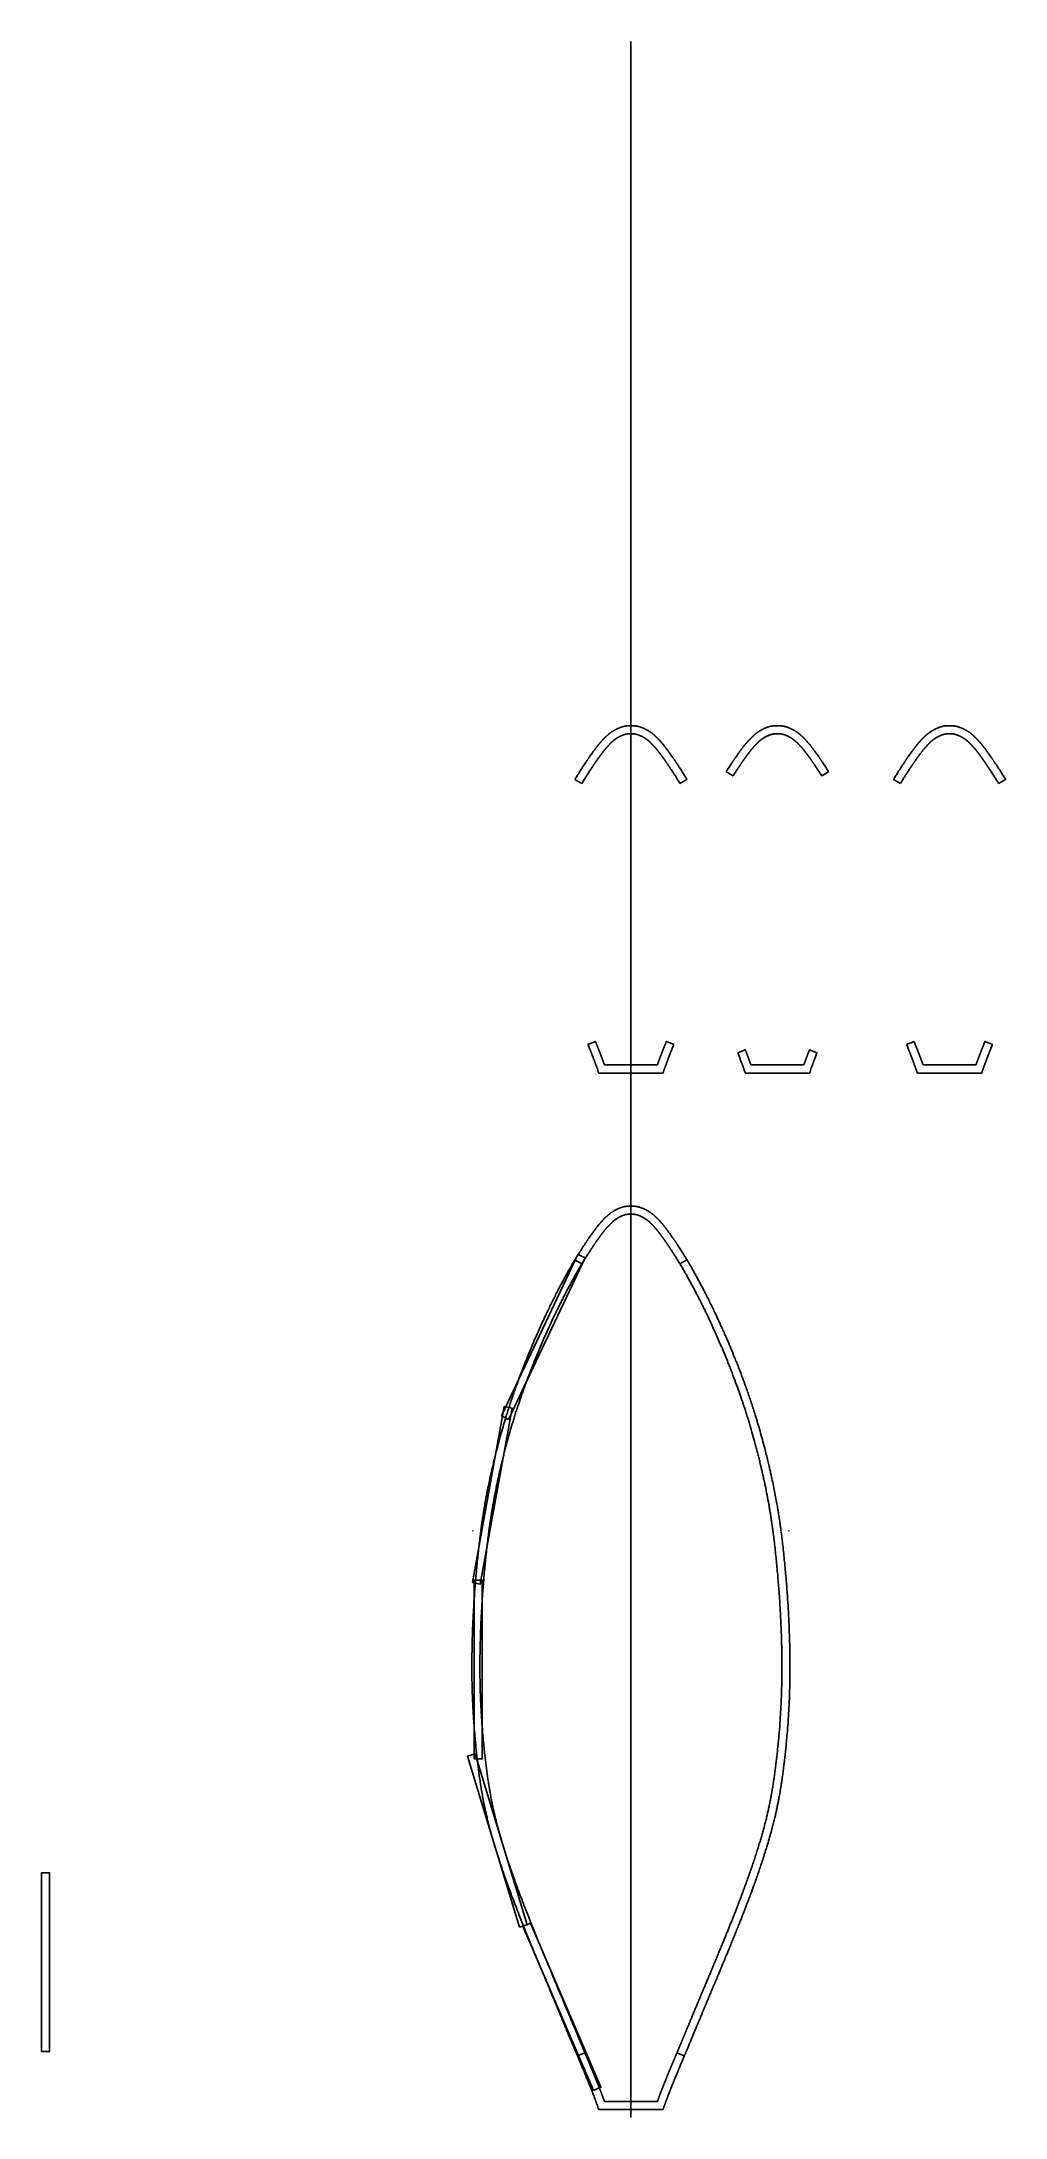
# Model space of a CAD drawing. Header units: millimetres. Extents: x -2789 to 12250, y -4440 to 7168.
# Drawn here: x -2789 to 2601, y -4440 to 7168 of the extents above; entities that cross this region are included whole.
import ezdxf

# ---------------------------------------------------------------- set-up
doc = ezdxf.new("R2010")
doc.units = ezdxf.units.MM
doc.header["$MEASUREMENT"] = 0

msp = doc.modelspace()

# ---------------------------------------------------------------- linework, layer by layer
for p, q in [((506.47654, 1356.46758), (506.47654, 7168.37386)), ((506.47654, 1356.46758), (506.47654, 7168.37386)), ((193.68875, 3042.48698), (232.21979, 3019.24137)), ((819.26433, 3042.48698), (780.73329, 3019.24137)), ((1038.95476, 3085.03489), (1077.49401, 3061.78433)), ((1611.99703, 3085.03489), (1573.45779, 3061.78433)), ((1975.04585, 3042.48698), (2013.5769, 3019.24137)), ((2600.62144, 3042.48698), (2562.0904, 3019.24137)), ((308.11788, 1576.79335), (266.24723, 1560.29752)), ((704.8352, 1576.79335), (746.70585, 1560.29752)), ((1145.72445, 1530.38363), (1103.85652, 1513.88887)), ((1505.22735, 1530.38363), (1547.09527, 1513.88887)), ((2089.47499, 1576.79335), (2047.60434, 1560.29752)), ((2486.19231, 1576.79335), (2528.06296, 1560.29752)), ((506.47654, -4440.28565), (506.47654, 1371.62064)), ((506.47654, -4440.28565), (506.47654, 1371.62064)), ((193.68875, 356.18674), (232.21979, 332.94113)), ((819.26433, 356.18674), (780.73329, 332.94113)), ((207.80824, -4096.38565), (249.29307, -4078.94978)), ((805.14484, -4096.38565), (763.66001, -4078.94978))]:
    msp.add_line(p, q)
at = {"color": 7, "linetype": 'Continuous', "lineweight": 25}
for p, q in [((326.68929, 1400.36758), (506.47654, 1400.36758)), ((358.73433, 1445.36758), (506.47654, 1445.36758)), ((654.21875, 1445.36758), (506.47654, 1445.36758)), ((686.26379, 1400.36758), (506.47654, 1400.36758)), ((1145.68865, 1400.36758), (1325.4759, 1400.36758)), ((1177.73368, 1445.36758), (1325.4759, 1445.36758)), ((1473.21811, 1445.36758), (1325.4759, 1445.36758)), ((1505.26315, 1400.36758), (1325.4759, 1400.36758)), ((2108.0464, 1400.36758), (2287.83365, 1400.36758)), ((2140.09144, 1445.36758), (2287.83365, 1445.36758)), ((2435.57586, 1445.36758), (2287.83365, 1445.36758)), ((2467.6209, 1400.36758), (2287.83365, 1400.36758)), ((-376.80928, -1158.59942), (-377.22984, -1161.8758)), ((1389.76236, -1158.59942), (1390.18292, -1161.8758)), ((-288.63905, -1169.96701), (-289.05049, -1173.17235)), ((1301.59213, -1169.96701), (1302.00357, -1173.17235)), ((326.68929, -4396.38565), (506.47654, -4396.38565)), ((358.73433, -4351.38565), (506.47654, -4351.38565)), ((654.21875, -4351.38565), (506.47654, -4351.38565)), ((686.26379, -4396.38565), (506.47654, -4396.38565))]:
    msp.add_line(p, q, dxfattribs=at)
for points in [[(-217.74453, -517.55959), (-177.07056, -536.8113), (250.74515, 367.05469), (210.07118, 386.30639)], [(-380.03962, -1449.33065), (-335.76048, -1457.35295), (-157.48702, -473.37197), (-201.76616, -465.34966)], [(-369.44698, -2434.87613), (-324.44698, -2434.87613), (-324.44698, -1434.87613), (-369.44698, -1434.87613)], [(-116.22514, -3376.37728), (-73.18303, -3363.24805), (-364.94386, -2406.75674), (-407.98597, -2419.88598)], [(-2788.74298, -4072.06427), (-2743.74298, -4072.06427), (-2743.74298, -3072.06427), (-2788.74298, -3072.06427)], [(297.43956, -4289.44179), (338.78887, -4271.68695), (-55.76316, -3352.81335), (-97.11247, -3370.56819)]]:
    msp.add_lwpolyline(points, close=True)
at = {"color": 7, "linetype": 'Continuous'}
for points, knots in [([(271.97613, 3163.95854), (273.21343, 3165.75609), (274.43023, 3167.5187), (278.01952, 3172.70217), (280.3309, 3176.01864), (284.791, 3182.37364), (286.94026, 3185.41292), (289.23502, 3188.6313), (289.46152, 3188.94866), (289.91493, 3189.58335), (290.11405, 3189.86184), (290.51857, 3190.42696), (290.69395, 3190.67184), (291.0149, 3191.11962), (291.17575, 3191.34389), (291.78165, 3192.18811), (292.22428, 3192.80369), (293.61796, 3194.73831), (294.56362, 3196.04562), (297.80159, 3200.50317), (300.0572, 3203.57546), (303.39614, 3208.07263), (304.51199, 3209.56665), (306.16908, 3211.77182), (306.7181, 3212.50015), (307.62749, 3213.70278), (307.98971, 3214.18078), (308.54717, 3214.91483), (308.74093, 3215.16966), (309.0209, 3215.53749), (309.10954, 3215.6539), (309.33569, 3215.95065), (309.47502, 3216.13332), (309.78867, 3216.54421), (309.9636, 3216.77315), (310.30234, 3217.21598), (310.46946, 3217.43419), (310.80425, 3217.8709), (310.97168, 3218.08907), (311.47408, 3218.743), (311.80916, 3219.17823), (312.7985, 3220.46044), (313.4512, 3221.30272), (315.34372, 3223.73444), (316.57854, 3225.30781), (319.03377, 3228.40944), (320.25349, 3229.93687), (322.93562, 3233.26566), (324.39388, 3235.05554), (326.4096, 3237.50154), (326.9766, 3238.18646), (327.85435, 3239.24185), (328.16672, 3239.61648), (328.71075, 3240.26723), (328.93987, 3240.54078), (329.32924, 3241.00477), (329.50066, 3241.20873), (329.85175, 3241.62588), (330.03444, 3241.84265), (330.39371, 3242.26826), (330.57235, 3242.47957), (330.92994, 3242.9019), (331.1089, 3243.11295), (331.64629, 3243.74576), (332.00531, 3244.16725), (333.1868, 3245.5502), (334.01075, 3246.50799), (336.79339, 3249.72044), (338.76105, 3251.955), (342.71739, 3256.37445), (344.70648, 3258.55976), (347.65453, 3261.74477), (348.59759, 3262.75565), (350.0102, 3264.25797), (350.48756, 3264.76356), (351.3672, 3265.69143), (351.76959, 3266.11448), (352.58698, 3266.97106), (353.00346, 3267.40605), (353.83101, 3268.26735), (354.24413, 3268.69581), (355.48152, 3269.97461), (356.30207, 3270.8166), (357.94573, 3272.4914), (358.76748, 3273.32277), (360.06774, 3274.62877), (360.54709, 3275.10819), (361.21447, 3275.77281), (361.40089, 3275.95815), (361.77072, 3276.32524), (361.95284, 3276.50574), (362.33579, 3276.88453), (362.53127, 3277.07755), (362.94308, 3277.48343), (363.1481, 3277.68508), (363.76051, 3278.28617), (364.16331, 3278.67988), (364.96953, 3279.46467), (365.37037, 3279.85322), (366.42384, 3280.87), (367.07278, 3281.49184), (368.35947, 3282.71584), (368.99851, 3283.31924), (370.22832, 3284.47141), (370.81508, 3285.01711), (371.76032, 3285.8896), (372.11914, 3286.21923), (372.74399, 3286.79045), (373.01176, 3287.03433), (373.49605, 3287.47387), (373.71231, 3287.6696), (374.07096, 3287.99297), (374.19908, 3288.10827), (374.50849, 3288.38623), (374.69868, 3288.55671), (375.35258, 3289.14111), (375.8135, 3289.55016), (377.49415, 3291.03168), (378.70854, 3292.08255), (380.76078, 3293.82504), (381.60691, 3294.53368), (383.28793, 3295.92184), (384.13055, 3296.60767), (385.24032, 3297.49801), (385.51896, 3297.72047), (385.98254, 3298.08872), (386.1738, 3298.24011), (386.55338, 3298.53945), (386.74382, 3298.68911), (387.31717, 3299.13806), (387.70209, 3299.43736), (388.40914, 3299.98343), (388.73704, 3300.23524), (389.3885, 3300.73249), (389.71486, 3300.98012), (390.69583, 3301.71997), (391.35225, 3302.20912), (393.44893, 3303.75278), (394.90251, 3304.79512), (396.89664, 3306.18811), (397.41794, 3306.54891), (398.4679, 3307.26905), (398.99442, 3307.62689), (400.57857, 3308.69366), (401.64078, 3309.39587), (404.32523, 3311.13781), (405.95832, 3312.16766), (409.23377, 3314.17543), (410.88509, 3315.15918), (414.58407, 3317.30025), (416.6358, 3318.44641), (420.79406, 3320.68614), (422.89541, 3321.77642), (425.40306, 3323.03007), (425.80136, 3323.22778), (426.99778, 3323.81741), (427.81249, 3324.21307), (429.12085, 3324.83892), (429.61308, 3325.0723), (430.58587, 3325.52953), (431.07259, 3325.75637), (432.04032, 3326.20324), (432.52399, 3326.42457), (433.57432, 3326.90073), (434.14175, 3327.15511), (436.04598, 3327.99947), (437.38863, 3328.57925), (440.77008, 3329.99946), (442.7984, 3330.81523), (445.68779, 3331.92554), (446.54393, 3332.24803), (448.15047, 3332.84081), (448.89194, 3333.10946), (450.38191, 3333.63964), (451.12724, 3333.89995), (453.3644, 3334.66639), (454.85738, 3335.15804), (457.30228, 3335.92988), (458.25316, 3336.22186), (459.2048, 3336.50572)], [0.00008814012, 0.00008814012, 0.00008814012, 0.00008814012, 0.02307396347, 0.02307396347, 0.06904561017, 0.06904561017, 0.11501725687, 0.11501725687, 0.12009366868, 0.12009366868, 0.12517008048, 0.12517008048, 0.12818460681, 0.12818460681, 0.13119913315, 0.13119913315, 0.13952341723, 0.13952341723, 0.15750398706, 0.15750398706, 0.2015762351, 0.2015762351, 0.22404030983, 0.22404030983, 0.23526631912, 0.23526631912, 0.24274152547, 0.24274152547, 0.24675751545, 0.24675751545, 0.24868014132, 0.24868014132, 0.25136839499, 0.25136839499, 0.25440872256, 0.25440872256, 0.25744905013, 0.25744905013, 0.2604893777, 0.2604893777, 0.26657003283, 0.26657003283, 0.27848864531, 0.27848864531, 0.30123698137, 0.30123698137, 0.32398531744, 0.32398531744, 0.35153144342, 0.35153144342, 0.36235771624, 0.36235771624, 0.36834071531, 0.36834071531, 0.37277932357, 0.37277932357, 0.37595472766, 0.37595472766, 0.37913013175, 0.37913013175, 0.38230553584, 0.38230553584, 0.38548093993, 0.38548093993, 0.39183174811, 0.39183174811, 0.40637011333, 0.40637011333, 0.44081103899, 0.44081103899, 0.47525196466, 0.47525196466, 0.4915172493, 0.4915172493, 0.49960243022, 0.49960243022, 0.50631584594, 0.50631584594, 0.51312675337, 0.51312675337, 0.5199376608, 0.5199376608, 0.53355947566, 0.53355947566, 0.54718129052, 0.54718129052, 0.5551405405, 0.5551405405, 0.55824124763, 0.55824124763, 0.56134195476, 0.56134195476, 0.56444266189, 0.56444266189, 0.56754336902, 0.56754336902, 0.57374478328, 0.57374478328, 0.57994619754, 0.57994619754, 0.59009990802, 0.59009990802, 0.60025361851, 0.60025361851, 0.60976232573, 0.60976232573, 0.61562244124, 0.61562244124, 0.61999174201, 0.61999174201, 0.62372068038, 0.62372068038, 0.62573190009, 0.62573190009, 0.62847402407, 0.62847402407, 0.6353004861, 0.6353004861, 0.65332334167, 0.65332334167, 0.66595856118, 0.66595856118, 0.67859378068, 0.67859378068, 0.6828371961, 0.6828371961, 0.68566129575, 0.68566129575, 0.6884853954, 0.6884853954, 0.69413359469, 0.69413359469, 0.69878612392, 0.69878612392, 0.70343865316, 0.70343865316, 0.71274371162, 0.71274371162, 0.73305272464, 0.73305272464, 0.74031383223, 0.74031383223, 0.74757493983, 0.74757493983, 0.76209715501, 0.76209715501, 0.78406909084, 0.78406909084, 0.80604102666, 0.80604102666, 0.8328943956, 0.8328943956, 0.85974776453, 0.85974776453, 0.86481079528, 0.86481079528, 0.87493685678, 0.87493685678, 0.88099494912, 0.88099494912, 0.88684817632, 0.88684817632, 0.89270140353, 0.89270140353, 0.89956327093, 0.89956327093, 0.91592309589, 0.91592309589, 0.94072519341, 0.94072519341, 0.95116049636, 0.95116049636, 0.96029513951, 0.96029513951, 0.96942978267, 0.96942978267, 0.98769906897, 0.98769906897, 0.9993125159, 0.9993125159, 0.9993125159, 0.9993125159]), ([(459.56518, 3336.61158), (460.0679, 3336.75697), (460.58317, 3336.90447), (461.28307, 3337.10198), (461.51405, 3337.16659), (461.91269, 3337.27717), (462.08225, 3337.32386), (462.33885, 3337.39383), (462.4218, 3337.41633), (462.54258, 3337.44892), (462.57713, 3337.45822), (462.6273, 3337.4717), (462.64369, 3337.4761), (462.68047, 3337.48596), (462.7104, 3337.49396), (462.75717, 3337.50645), (462.77765, 3337.51191), (462.82716, 3337.5251), (462.85531, 3337.53259), (462.91109, 3337.54742), (462.9388, 3337.55478), (463.02137, 3337.57668), (463.07571, 3337.59105), (463.23486, 3337.63304), (463.33234, 3337.65862), (463.53501, 3337.7116), (463.63924, 3337.73874), (463.85053, 3337.79346), (463.95581, 3337.82059), (464.27014, 3337.90119), (464.47666, 3337.9536), (464.88844, 3338.05706), (465.09482, 3338.1084), (465.71571, 3338.26122), (466.13081, 3338.36121), (466.95902, 3338.55643), (467.37314, 3338.65193), (468.36082, 3338.87475), (468.94018, 3339.00147), (470.1121, 3339.24935), (470.69519, 3339.36853), (471.85585, 3339.59816), (472.4342, 3339.70878), (473.55686, 3339.91596), (474.10046, 3340.01275), (475.2652, 3340.21296), (475.8954, 3340.31689), (477.03518, 3340.49683), (477.53976, 3340.57371), (478.29347, 3340.68442), (478.53939, 3340.71989), (478.92581, 3340.77466), (479.06636, 3340.79439), (479.37094, 3340.83664), (479.53626, 3340.85927), (479.8161, 3340.89717), (479.9381, 3340.91355), (480.15061, 3340.94175), (480.23708, 3340.95312), (480.4067, 3340.97526), (480.49387, 3340.98656), (480.7641, 3341.02133), (480.95054, 3341.04493), (481.31943, 3341.09088), (481.50394, 3341.11349), (482.12492, 3341.18843), (482.56743, 3341.23994), (483.52599, 3341.34768), (484.04648, 3341.40391), (485.15372, 3341.51867), (485.73864, 3341.57673), (486.44706, 3341.64434), (486.57324, 3341.65628), (486.69931, 3341.66809)], [0.00494697507, 0.00494697507, 0.00494697507, 0.00494697507, 0.05481923929, 0.05481923929, 0.0812972154, 0.0812972154, 0.10331279454, 0.10331279454, 0.11354529158, 0.11354529158, 0.11851515234, 0.11851515234, 0.12138297716, 0.12138297716, 0.12425080198, 0.12425080198, 0.12711862679, 0.12711862679, 0.12998645161, 0.12998645161, 0.13285427643, 0.13285427643, 0.13858992606, 0.13858992606, 0.15006122532, 0.15006122532, 0.16153252459, 0.16153252459, 0.17300382385, 0.17300382385, 0.19594642238, 0.19594642238, 0.21888902092, 0.21888902092, 0.26477421798, 0.26477421798, 0.31065941504, 0.31065941504, 0.37402379042, 0.37402379042, 0.43738816579, 0.43738816579, 0.50075254117, 0.50075254117, 0.56019171947, 0.56019171947, 0.62946276876, 0.62946276876, 0.68383356566, 0.68383356566, 0.71030788355, 0.71030788355, 0.7257488127, 0.7257488127, 0.74230107546, 0.74230107546, 0.75621299, 0.75621299, 0.76682793443, 0.76682793443, 0.77744287886, 0.77744287886, 0.79867276771, 0.79867276771, 0.81990265657, 0.81990265657, 0.86960536865, 0.86960536865, 0.92532998201, 0.92532998201, 0.98457757255, 0.98457757255, 0.99741942509, 0.99741942509, 0.99741942509, 0.99741942509]), ([(486.88092, 3341.68474), (488.36938, 3341.81814), (489.84534, 3341.93116), (492.6785, 3342.11532), (494.04502, 3342.18959), (496.78838, 3342.31265), (498.16209, 3342.36107), (500.89634, 3342.43387), (502.25919, 3342.45839), (504.57356, 3342.48233), (505.52721, 3342.48703), (506.4787, 3342.48698)], [0.000078171539, 0.000078171539, 0.000078171539, 0.000078171539, 0.004331487427, 0.004331487427, 0.008309909328, 0.008309909328, 0.012288331229, 0.012288331229, 0.01626675313, 0.01626675313, 0.019065524624, 0.019065524624, 0.019065524624, 0.019065524624]), ([(526.07216, 3341.68474), (524.64511, 3341.81264), (523.22698, 3341.92202), (520.67871, 3342.09008), (519.54879, 3342.15443), (517.27561, 3342.26567), (516.13826, 3342.31214), (512.72648, 3342.42616), (510.46479, 3342.46778), (507.63405, 3342.48528), (507.05383, 3342.48701), (506.47438, 3342.48698)], [0.000078171539, 0.000078171539, 0.000078171539, 0.000078171539, 0.004162468898, 0.004162468898, 0.007462134532, 0.007462134532, 0.010761800167, 0.010761800167, 0.017361131435, 0.017361131435, 0.019065524624, 0.019065524624, 0.019065524624, 0.019065524624]), ([(522.05523, 3296.86438), (520.30614, 3297.02114), (518.55489, 3297.1425), (515.38751, 3297.30774), (514.00224, 3297.36296), (511.20898, 3297.4429), (509.79487, 3297.46794), (507.73959, 3297.48455), (507.10934, 3297.48701), (506.47654, 3297.48698)], [0.000078171539, 0.000078171539, 0.000078171539, 0.000078171539, 0.006810579527, 0.006810579527, 0.011833705748, 0.011833705748, 0.016856831968, 0.016856831968, 0.019065524624, 0.019065524624, 0.019065524624, 0.019065524624]), ([(553.3879, 3336.61158), (552.88518, 3336.75697), (552.36991, 3336.90447), (551.67, 3337.10198), (551.43903, 3337.16659), (551.04039, 3337.27717), (550.87083, 3337.32386), (550.61423, 3337.39383), (550.53128, 3337.41633), (550.4105, 3337.44892), (550.37595, 3337.45822), (550.32578, 3337.4717), (550.30938, 3337.4761), (550.27261, 3337.48596), (550.24268, 3337.49396), (550.19591, 3337.50645), (550.17543, 3337.51191), (550.12592, 3337.5251), (550.09777, 3337.53259), (550.04199, 3337.54742), (550.01428, 3337.55478), (549.9317, 3337.57668), (549.87736, 3337.59105), (549.71822, 3337.63304), (549.62074, 3337.65862), (549.41807, 3337.7116), (549.31384, 3337.73874), (549.10254, 3337.79346), (548.99727, 3337.82059), (548.68294, 3337.90119), (548.47642, 3337.9536), (548.06464, 3338.05706), (547.85826, 3338.1084), (547.23737, 3338.26122), (546.82226, 3338.36121), (545.99406, 3338.55643), (545.57994, 3338.65193), (544.59226, 3338.87475), (544.0129, 3339.00147), (542.84097, 3339.24935), (542.25789, 3339.36853), (541.09723, 3339.59816), (540.51888, 3339.70878), (539.39622, 3339.91596), (538.85261, 3340.01275), (537.68788, 3340.21296), (537.05767, 3340.31689), (535.91789, 3340.49683), (535.41331, 3340.57371), (534.65961, 3340.68442), (534.41369, 3340.71989), (534.02727, 3340.77466), (533.88671, 3340.79439), (533.58214, 3340.83664), (533.41681, 3340.85927), (533.13697, 3340.89717), (533.01498, 3340.91355), (532.80247, 3340.94175), (532.716, 3340.95312), (532.54638, 3340.97526), (532.45921, 3340.98656), (532.18898, 3341.02133), (532.00254, 3341.04493), (531.63365, 3341.09088), (531.44914, 3341.11349), (530.82817, 3341.18843), (530.38566, 3341.23994), (529.4271, 3341.34768), (528.90661, 3341.40391), (527.79936, 3341.51867), (527.21444, 3341.57673), (526.50602, 3341.64434), (526.37984, 3341.65628), (526.25377, 3341.66809)], [0.00494697507, 0.00494697507, 0.00494697507, 0.00494697507, 0.05481923929, 0.05481923929, 0.0812972154, 0.0812972154, 0.10331279454, 0.10331279454, 0.11354529157, 0.11354529157, 0.11851515234, 0.11851515234, 0.12138297719, 0.12138297719, 0.12425080205, 0.12425080205, 0.1271186269, 0.1271186269, 0.12998645176, 0.12998645176, 0.13285427661, 0.13285427661, 0.13858992633, 0.13858992633, 0.15006122575, 0.15006122575, 0.16153252517, 0.16153252517, 0.1730038246, 0.1730038246, 0.19594642344, 0.19594642344, 0.21888902229, 0.21888902229, 0.26477421998, 0.26477421998, 0.31065941767, 0.31065941767, 0.37402379642, 0.37402379642, 0.43738817517, 0.43738817517, 0.50075255391, 0.50075255391, 0.56019175816, 0.56019175816, 0.62946331322, 0.62946331322, 0.6838338807, 0.6838338807, 0.71030793566, 0.71030793566, 0.72574886967, 0.72574886967, 0.74230115722, 0.74230115722, 0.75621301279, 0.75621301279, 0.7668279282, 0.7668279282, 0.77744284361, 0.77744284361, 0.79867267443, 0.79867267443, 0.81990250526, 0.81990250526, 0.86960471047, 0.86960471047, 0.92532986146, 0.92532986146, 0.98457740941, 0.98457740941, 0.99741942509, 0.99741942509, 0.99741942509, 0.99741942509]), ([(740.97695, 3163.95854), (739.73965, 3165.75609), (738.52285, 3167.5187), (734.93355, 3172.70217), (732.62218, 3176.01864), (728.16208, 3182.37364), (726.01282, 3185.41292), (723.71806, 3188.6313), (723.49156, 3188.94866), (723.03814, 3189.58335), (722.83903, 3189.86184), (722.43451, 3190.42696), (722.25912, 3190.67184), (721.93818, 3191.11962), (721.77733, 3191.34389), (721.17143, 3192.18811), (720.7288, 3192.80369), (719.33512, 3194.73831), (718.38946, 3196.04562), (715.15149, 3200.50317), (712.89588, 3203.57546), (709.55694, 3208.07263), (708.44109, 3209.56665), (706.784, 3211.77182), (706.23498, 3212.50015), (705.32559, 3213.70278), (704.96337, 3214.18078), (704.4059, 3214.91483), (704.21215, 3215.16966), (703.93218, 3215.53749), (703.84354, 3215.6539), (703.61739, 3215.95065), (703.47806, 3216.13332), (703.16441, 3216.54421), (702.98948, 3216.77315), (702.65074, 3217.21597), (702.48362, 3217.43419), (702.14883, 3217.8709), (701.98139, 3218.08907), (701.479, 3218.743), (701.14391, 3219.17823), (700.15458, 3220.46044), (699.50188, 3221.30272), (697.60935, 3223.73444), (696.37454, 3225.30781), (693.91931, 3228.40945), (692.69959, 3229.93687), (690.01744, 3233.26567), (688.55917, 3235.05557), (686.54347, 3237.50156), (685.97649, 3238.18644), (685.09877, 3239.24181), (684.78639, 3239.61644), (684.24236, 3240.26719), (684.01323, 3240.54075), (683.62392, 3241.00467), (683.45257, 3241.20855), (683.10161, 3241.62554), (682.919, 3241.84222), (682.55986, 3242.26768), (682.38128, 3242.47891), (682.02383, 3242.90109), (681.84493, 3243.11207), (681.30774, 3243.74464), (680.94886, 3244.16598), (679.76719, 3245.54913), (678.94294, 3246.50729), (676.16092, 3249.71902), (674.1942, 3251.95253), (670.23976, 3256.36994), (668.25163, 3258.55426), (665.29852, 3261.74482), (664.34943, 3262.76217), (662.93395, 3264.26743), (662.4596, 3264.76981), (661.59003, 3265.68705), (661.1946, 3266.10279), (660.38523, 3266.95104), (659.96962, 3267.38518), (659.14371, 3268.24488), (658.73141, 3268.67254), (657.49647, 3269.94899), (656.67755, 3270.78942), (655.03723, 3272.46109), (654.21713, 3273.29093), (652.91613, 3274.59793), (652.43444, 3275.07979), (651.64466, 3275.86642), (651.33978, 3276.16925), (650.73663, 3276.76677), (650.40714, 3277.09226), (649.73249, 3277.75655), (649.39848, 3278.08429), (648.73405, 3278.73409), (648.40273, 3279.057), (647.413, 3280.01833), (646.75777, 3280.65031), (645.53699, 3281.81925), (644.97391, 3282.35499), (643.85078, 3283.41657), (643.29169, 3283.94144), (642.2758, 3284.88865), (641.81516, 3285.31568), (640.89975, 3286.15917), (640.44526, 3286.57541), (639.7352, 3287.22166), (639.48568, 3287.44797), (639.13962, 3287.76076), (639.03493, 3287.85524), (638.82654, 3288.04298), (638.72063, 3288.13825), (638.44272, 3288.38789), (638.26166, 3288.5502), (637.68866, 3289.06237), (637.29818, 3289.40934), (636.51711, 3290.09943), (636.12713, 3290.442), (634.95852, 3291.46247), (634.18022, 3292.13398), (632.63397, 3293.45199), (631.86191, 3294.10203), (630.52902, 3295.20992), (629.97199, 3295.6686), (629.02351, 3296.44218), (628.63355, 3296.75806), (627.97532, 3297.28771), (627.70322, 3297.50563), (626.88786, 3298.15546), (626.32968, 3298.59585), (625.43774, 3299.29215), (625.10591, 3299.54964), (624.46505, 3300.04407), (624.14902, 3300.28654), (623.52339, 3300.76376), (623.20998, 3301.00145), (622.26804, 3301.71174), (621.63778, 3302.18153), (620.10018, 3303.31445), (619.1887, 3303.975), (617.51708, 3305.16655), (616.7564, 3305.70136), (615.24236, 3306.7518), (614.4821, 3307.27235), (612.1917, 3308.81989), (610.65194, 3309.83279), (607.8639, 3311.61798), (606.61843, 3312.39822), (604.12415, 3313.9274), (602.86912, 3314.68031), (599.08083, 3316.90388), (596.52752, 3318.33789), (592.82726, 3320.32377), (591.71479, 3320.90915), (589.83572, 3321.8785), (589.07477, 3322.26575), (587.44192, 3323.0856), (586.57418, 3323.51471), (584.79962, 3324.37787), (583.90421, 3324.80627), (582.37015, 3325.52862), (581.72805, 3325.82762), (580.45109, 3326.41503), (579.81293, 3326.70505), (578.26203, 3327.40113), (577.35837, 3327.79947), (575.54369, 3328.58524), (574.63581, 3328.97119), (572.26959, 3329.95816), (570.8195, 3330.54451), (568.46721, 3331.4657), (567.56836, 3331.81058), (564.87017, 3332.82415), (563.08534, 3333.46601), (559.50624, 3334.69679), (557.71449, 3335.2844), (555.19663, 3336.06886), (554.47267, 3336.28964), (553.74828, 3336.50572)], [0.00008814012, 0.00008814012, 0.00008814012, 0.00008814012, 0.02307396347, 0.02307396347, 0.06904561017, 0.06904561017, 0.11501725687, 0.11501725687, 0.12009366868, 0.12009366868, 0.12517008048, 0.12517008048, 0.12818460681, 0.12818460681, 0.13119913315, 0.13119913315, 0.13952341723, 0.13952341723, 0.15750398706, 0.15750398706, 0.2015762351, 0.2015762351, 0.2240403098, 0.2240403098, 0.23526631908, 0.23526631908, 0.24274152536, 0.24274152536, 0.24675751573, 0.24675751573, 0.24868014156, 0.24868014156, 0.25136838849, 0.25136838849, 0.25440871738, 0.25440871738, 0.25744904627, 0.25744904627, 0.26048937516, 0.26048937516, 0.26657003294, 0.26657003294, 0.27848865013, 0.27848865013, 0.301236989, 0.301236989, 0.32398532787, 0.32398532787, 0.35153168992, 0.35153168992, 0.36235749135, 0.36235749135, 0.36834052499, 0.36834052499, 0.37277918269, 0.37277918269, 0.3759534146, 0.3759534146, 0.37912764651, 0.37912764651, 0.38230187842, 0.38230187842, 0.38547611032, 0.38547611032, 0.39182457414, 0.39182457414, 0.40636831057, 0.40636831057, 0.44079293164, 0.44079293164, 0.47521755272, 0.47521755272, 0.49158664359, 0.49158664359, 0.49961760005, 0.49961760005, 0.50621548012, 0.50621548012, 0.51301251565, 0.51301251565, 0.51980955119, 0.51980955119, 0.53340362225, 0.53340362225, 0.54699769332, 0.54699769332, 0.55499644807, 0.55499644807, 0.56008658219, 0.56008658219, 0.5651767163, 0.5651767163, 0.57026685041, 0.57026685041, 0.57535698453, 0.57535698453, 0.58553725275, 0.58553725275, 0.5944504347, 0.5944504347, 0.60336361665, 0.60336361665, 0.61082785181, 0.61082785181, 0.61826773031, 0.61826773031, 0.62247577773, 0.62247577773, 0.62413006813, 0.62413006813, 0.62578435853, 0.62578435853, 0.62839482753, 0.62839482753, 0.634168178, 0.634168178, 0.63994152848, 0.63994152848, 0.65148626529, 0.65148626529, 0.66303100211, 0.66303100211, 0.67143373266, 0.67143373266, 0.67729642088, 0.67729642088, 0.68143687357, 0.68143687357, 0.68971777895, 0.68971777895, 0.6945765508, 0.6945765508, 0.69904370098, 0.69904370098, 0.70351085117, 0.70351085117, 0.71244515154, 0.71244515154, 0.72523529056, 0.72523529056, 0.73574466047, 0.73574466047, 0.74625403039, 0.74625403039, 0.76727277022, 0.76727277022, 0.78400536739, 0.78400536739, 0.80073796456, 0.80073796456, 0.8342031589, 0.8342031589, 0.84848399399, 0.84848399399, 0.85820329728, 0.85820329728, 0.8692823791, 0.8692823791, 0.88036146092, 0.88036146092, 0.8880864143, 0.8880864143, 0.89581136768, 0.89581136768, 0.90686767614, 0.90686767614, 0.9179239846, 0.9179239846, 0.93566435069, 0.93566435069, 0.94662593711, 0.94662593711, 0.96854910995, 0.96854910995, 0.99047228279, 0.99047228279, 0.9993125159, 0.9993125159, 0.9993125159, 0.9993125159]), ([(1090.97548, 3163.95854), (1092.21278, 3165.75609), (1093.42959, 3167.5187), (1097.01888, 3172.70217), (1099.33026, 3176.01864), (1103.79036, 3182.37364), (1105.93962, 3185.41292), (1108.23438, 3188.6313), (1108.46087, 3188.94866), (1108.91429, 3189.58335), (1109.1134, 3189.86184), (1109.51793, 3190.42696), (1109.69331, 3190.67184), (1110.01426, 3191.11962), (1110.17511, 3191.34389), (1110.78101, 3192.18811), (1111.22364, 3192.80369), (1112.61732, 3194.73831), (1113.56298, 3196.04562), (1116.80094, 3200.50317), (1119.05656, 3203.57546), (1122.3955, 3208.07263), (1123.51135, 3209.56665), (1125.16844, 3211.77182), (1125.71745, 3212.50015), (1126.62685, 3213.70278), (1126.98907, 3214.18078), (1127.54653, 3214.91483), (1127.74029, 3215.16966), (1128.02026, 3215.53749), (1128.1089, 3215.6539), (1128.33505, 3215.95065), (1128.47438, 3216.13332), (1128.78803, 3216.54421), (1128.96296, 3216.77315), (1129.3017, 3217.21598), (1129.46881, 3217.43419), (1129.80361, 3217.8709), (1129.97104, 3218.08907), (1130.47344, 3218.743), (1130.80852, 3219.17823), (1131.79786, 3220.46044), (1132.45055, 3221.30272), (1134.34308, 3223.73444), (1135.5779, 3225.30781), (1138.03313, 3228.40944), (1139.25284, 3229.93687), (1141.93498, 3233.26566), (1143.39324, 3235.05554), (1145.40896, 3237.50154), (1145.97596, 3238.18646), (1146.85371, 3239.24185), (1147.16608, 3239.61648), (1147.7101, 3240.26723), (1147.93923, 3240.54078), (1148.3286, 3241.00477), (1148.50002, 3241.20873), (1148.85111, 3241.62588), (1149.03379, 3241.84265), (1149.39307, 3242.26826), (1149.57171, 3242.47957), (1149.9293, 3242.9019), (1150.10826, 3243.11295), (1150.64565, 3243.74576), (1151.00466, 3244.16725), (1152.18616, 3245.5502), (1153.01011, 3246.50799), (1155.79275, 3249.72044), (1157.76041, 3251.955), (1161.71674, 3256.37445), (1163.70584, 3258.55976), (1166.65389, 3261.74477), (1167.59695, 3262.75565), (1169.00956, 3264.25797), (1169.48692, 3264.76356), (1170.36656, 3265.69143), (1170.76895, 3266.11448), (1171.58634, 3266.97106), (1172.00281, 3267.40605), (1172.83037, 3268.26735), (1173.24348, 3268.69581), (1174.48088, 3269.97461), (1175.30143, 3270.8166), (1176.94509, 3272.4914), (1177.76684, 3273.32277), (1179.0671, 3274.62877), (1179.54644, 3275.10819), (1180.21383, 3275.77281), (1180.40025, 3275.95815), (1180.77008, 3276.32524), (1180.95219, 3276.50574), (1181.33515, 3276.88453), (1181.53062, 3277.07755), (1181.94244, 3277.48343), (1182.14745, 3277.68508), (1182.75987, 3278.28617), (1183.16266, 3278.67988), (1183.96888, 3279.46467), (1184.36973, 3279.85322), (1185.4232, 3280.87), (1186.07214, 3281.49184), (1187.35882, 3282.71584), (1187.99787, 3283.31924), (1189.22768, 3284.47141), (1189.81444, 3285.01711), (1190.75968, 3285.8896), (1191.1185, 3286.21923), (1191.74334, 3286.79045), (1192.01112, 3287.03433), (1192.49541, 3287.47387), (1192.71167, 3287.6696), (1193.07032, 3287.99297), (1193.19844, 3288.10827), (1193.50784, 3288.38623), (1193.69804, 3288.55671), (1194.35194, 3289.14111), (1194.81285, 3289.55016), (1196.49351, 3291.03168), (1197.7079, 3292.08255), (1199.76013, 3293.82504), (1200.60627, 3294.53368), (1202.28729, 3295.92184), (1203.12991, 3296.60767), (1204.23968, 3297.49801), (1204.51832, 3297.72047), (1204.9819, 3298.08872), (1205.17316, 3298.24011), (1205.55273, 3298.53945), (1205.74318, 3298.68911), (1206.31653, 3299.13806), (1206.70145, 3299.43736), (1207.4085, 3299.98343), (1207.7364, 3300.23524), (1208.38786, 3300.73249), (1208.71422, 3300.98012), (1209.69519, 3301.71997), (1210.35161, 3302.20912), (1212.44828, 3303.75278), (1213.90187, 3304.79512), (1215.896, 3306.18811), (1216.4173, 3306.54891), (1217.46726, 3307.26905), (1217.99378, 3307.62689), (1219.57793, 3308.69366), (1220.64014, 3309.39587), (1223.32459, 3311.13781), (1224.95768, 3312.16766), (1228.23312, 3314.17543), (1229.88445, 3315.15918), (1233.58343, 3317.30025), (1235.63516, 3318.44641), (1239.79342, 3320.68614), (1241.89477, 3321.77642), (1244.40242, 3323.03007), (1244.80072, 3323.22778), (1245.99713, 3323.81741), (1246.81185, 3324.21307), (1248.12021, 3324.83892), (1248.61244, 3325.0723), (1249.58522, 3325.52953), (1250.07195, 3325.75637), (1251.03967, 3326.20324), (1251.52334, 3326.42457), (1252.57368, 3326.90073), (1253.14111, 3327.15511), (1255.04534, 3327.99947), (1256.38799, 3328.57925), (1259.76944, 3329.99946), (1261.79776, 3330.81523), (1264.68715, 3331.92554), (1265.54328, 3332.24803), (1267.14982, 3332.84081), (1267.89129, 3333.10946), (1269.38126, 3333.63964), (1270.1266, 3333.89995), (1272.36376, 3334.66639), (1273.85673, 3335.15804), (1276.30164, 3335.92988), (1277.25252, 3336.22186), (1278.20416, 3336.50572)], [0.00008814012, 0.00008814012, 0.00008814012, 0.00008814012, 0.02307396347, 0.02307396347, 0.06904561017, 0.06904561017, 0.11501725687, 0.11501725687, 0.12009366868, 0.12009366868, 0.12517008048, 0.12517008048, 0.12818460681, 0.12818460681, 0.13119913315, 0.13119913315, 0.13952341723, 0.13952341723, 0.15750398706, 0.15750398706, 0.2015762351, 0.2015762351, 0.22404030983, 0.22404030983, 0.23526631912, 0.23526631912, 0.24274152547, 0.24274152547, 0.24675751545, 0.24675751545, 0.24868014132, 0.24868014132, 0.25136839499, 0.25136839499, 0.25440872256, 0.25440872256, 0.25744905013, 0.25744905013, 0.2604893777, 0.2604893777, 0.26657003283, 0.26657003283, 0.27848864531, 0.27848864531, 0.30123698137, 0.30123698137, 0.32398531744, 0.32398531744, 0.35153144342, 0.35153144342, 0.36235771624, 0.36235771624, 0.36834071531, 0.36834071531, 0.37277932357, 0.37277932357, 0.37595472766, 0.37595472766, 0.37913013175, 0.37913013175, 0.38230553584, 0.38230553584, 0.38548093993, 0.38548093993, 0.39183174811, 0.39183174811, 0.40637011333, 0.40637011333, 0.44081103899, 0.44081103899, 0.47525196466, 0.47525196466, 0.4915172493, 0.4915172493, 0.49960243022, 0.49960243022, 0.50631584594, 0.50631584594, 0.51312675337, 0.51312675337, 0.5199376608, 0.5199376608, 0.53355947566, 0.53355947566, 0.54718129052, 0.54718129052, 0.5551405405, 0.5551405405, 0.55824124763, 0.55824124763, 0.56134195476, 0.56134195476, 0.56444266189, 0.56444266189, 0.56754336902, 0.56754336902, 0.57374478328, 0.57374478328, 0.57994619754, 0.57994619754, 0.59009990802, 0.59009990802, 0.60025361851, 0.60025361851, 0.60976232573, 0.60976232573, 0.61562244124, 0.61562244124, 0.61999174201, 0.61999174201, 0.62372068038, 0.62372068038, 0.62573190009, 0.62573190009, 0.62847402407, 0.62847402407, 0.6353004861, 0.6353004861, 0.65332334167, 0.65332334167, 0.66595856118, 0.66595856118, 0.67859378068, 0.67859378068, 0.6828371961, 0.6828371961, 0.68566129575, 0.68566129575, 0.6884853954, 0.6884853954, 0.69413359469, 0.69413359469, 0.69878612392, 0.69878612392, 0.70343865316, 0.70343865316, 0.71274371162, 0.71274371162, 0.73305272464, 0.73305272464, 0.74031383223, 0.74031383223, 0.74757493983, 0.74757493983, 0.76209715501, 0.76209715501, 0.78406909084, 0.78406909084, 0.80604102666, 0.80604102666, 0.8328943956, 0.8328943956, 0.85974776453, 0.85974776453, 0.86481079528, 0.86481079528, 0.87493685678, 0.87493685678, 0.88099494912, 0.88099494912, 0.88684817632, 0.88684817632, 0.89270140353, 0.89270140353, 0.89956327093, 0.89956327093, 0.91592309589, 0.91592309589, 0.94072519341, 0.94072519341, 0.95116049636, 0.95116049636, 0.96029513951, 0.96029513951, 0.96942978267, 0.96942978267, 0.98769906897, 0.98769906897, 0.9993125159, 0.9993125159, 0.9993125159, 0.9993125159]), ([(1278.56454, 3336.61158), (1279.06726, 3336.75697), (1279.58253, 3336.90447), (1280.28243, 3337.10198), (1280.51341, 3337.16659), (1280.91205, 3337.27717), (1281.08161, 3337.32386), (1281.3382, 3337.39383), (1281.42116, 3337.41633), (1281.54194, 3337.44892), (1281.57649, 3337.45822), (1281.62666, 3337.4717), (1281.64305, 3337.4761), (1281.67983, 3337.48596), (1281.70976, 3337.49396), (1281.75653, 3337.50645), (1281.77701, 3337.51191), (1281.82652, 3337.5251), (1281.85467, 3337.53259), (1281.91045, 3337.54742), (1281.93816, 3337.55478), (1282.02073, 3337.57668), (1282.07507, 3337.59105), (1282.23422, 3337.63304), (1282.3317, 3337.65862), (1282.53437, 3337.7116), (1282.6386, 3337.73874), (1282.84989, 3337.79346), (1282.95517, 3337.82059), (1283.26949, 3337.90119), (1283.47602, 3337.9536), (1283.8878, 3338.05706), (1284.09418, 3338.1084), (1284.71506, 3338.26122), (1285.13017, 3338.36121), (1285.95838, 3338.55643), (1286.3725, 3338.65193), (1287.36018, 3338.87475), (1287.93954, 3339.00147), (1289.11146, 3339.24935), (1289.69455, 3339.36853), (1290.85521, 3339.59816), (1291.43356, 3339.70878), (1292.55622, 3339.91596), (1293.09982, 3340.01275), (1294.26455, 3340.21296), (1294.89476, 3340.31689), (1296.03454, 3340.49683), (1296.53912, 3340.57371), (1297.29282, 3340.68442), (1297.53875, 3340.71989), (1297.92517, 3340.77466), (1298.06572, 3340.79439), (1298.3703, 3340.83664), (1298.53562, 3340.85927), (1298.81546, 3340.89717), (1298.93746, 3340.91355), (1299.14997, 3340.94175), (1299.23643, 3340.95312), (1299.40606, 3340.97526), (1299.49323, 3340.98656), (1299.76346, 3341.02133), (1299.9499, 3341.04493), (1300.31879, 3341.09088), (1300.5033, 3341.11349), (1301.12428, 3341.18843), (1301.56679, 3341.23994), (1302.52535, 3341.34768), (1303.04584, 3341.40391), (1304.15308, 3341.51867), (1304.738, 3341.57673), (1305.44642, 3341.64434), (1305.5726, 3341.65628), (1305.69867, 3341.66809)], [0.00494697507, 0.00494697507, 0.00494697507, 0.00494697507, 0.05481923929, 0.05481923929, 0.0812972154, 0.0812972154, 0.10331279454, 0.10331279454, 0.11354529158, 0.11354529158, 0.11851515234, 0.11851515234, 0.12138297716, 0.12138297716, 0.12425080198, 0.12425080198, 0.12711862679, 0.12711862679, 0.12998645161, 0.12998645161, 0.13285427643, 0.13285427643, 0.13858992606, 0.13858992606, 0.15006122532, 0.15006122532, 0.16153252459, 0.16153252459, 0.17300382385, 0.17300382385, 0.19594642238, 0.19594642238, 0.21888902092, 0.21888902092, 0.26477421798, 0.26477421798, 0.31065941504, 0.31065941504, 0.37402379042, 0.37402379042, 0.43738816579, 0.43738816579, 0.50075254117, 0.50075254117, 0.56019171947, 0.56019171947, 0.62946276876, 0.62946276876, 0.68383356566, 0.68383356566, 0.71030788355, 0.71030788355, 0.7257488127, 0.7257488127, 0.74230107546, 0.74230107546, 0.75621299, 0.75621299, 0.76682793443, 0.76682793443, 0.77744287886, 0.77744287886, 0.79867276771, 0.79867276771, 0.81990265657, 0.81990265657, 0.86960536865, 0.86960536865, 0.92532998201, 0.92532998201, 0.98457757255, 0.98457757255, 0.99741942509, 0.99741942509, 0.99741942509, 0.99741942509]), ([(1305.88028, 3341.68474), (1307.36873, 3341.81814), (1308.8447, 3341.93116), (1311.67785, 3342.11532), (1313.04438, 3342.18959), (1315.78774, 3342.31265), (1317.16145, 3342.36107), (1319.8957, 3342.43387), (1321.25855, 3342.45839), (1323.57292, 3342.48233), (1324.52656, 3342.48703), (1325.47806, 3342.48698)], [0.000078171539, 0.000078171539, 0.000078171539, 0.000078171539, 0.004331487427, 0.004331487427, 0.008309909328, 0.008309909328, 0.012288331229, 0.012288331229, 0.01626675313, 0.01626675313, 0.019065524624, 0.019065524624, 0.019065524624, 0.019065524624]), ([(1345.07152, 3341.68474), (1343.64447, 3341.81264), (1342.22634, 3341.92202), (1339.67807, 3342.09008), (1338.54815, 3342.15443), (1336.27497, 3342.26567), (1335.13762, 3342.31214), (1331.72584, 3342.42616), (1329.46415, 3342.46778), (1326.63341, 3342.48528), (1326.05319, 3342.48701), (1325.47374, 3342.48698)], [0.000078171539, 0.000078171539, 0.000078171539, 0.000078171539, 0.004162468898, 0.004162468898, 0.007462134532, 0.007462134532, 0.010761800167, 0.010761800167, 0.017361131435, 0.017361131435, 0.019065524624, 0.019065524624, 0.019065524624, 0.019065524624]), ([(1341.05458, 3296.86438), (1339.3055, 3297.02114), (1337.55425, 3297.1425), (1334.38687, 3297.30774), (1333.00159, 3297.36296), (1330.20834, 3297.4429), (1328.79423, 3297.46794), (1326.73895, 3297.48455), (1326.1087, 3297.48701), (1325.4759, 3297.48698)], [0.000078171539, 0.000078171539, 0.000078171539, 0.000078171539, 0.006810579527, 0.006810579527, 0.011833705748, 0.011833705748, 0.016856831968, 0.016856831968, 0.019065524624, 0.019065524624, 0.019065524624, 0.019065524624]), ([(1372.38726, 3336.61158), (1371.88454, 3336.75697), (1371.36927, 3336.90447), (1370.66936, 3337.10198), (1370.43839, 3337.16659), (1370.03975, 3337.27717), (1369.87019, 3337.32386), (1369.61359, 3337.39383), (1369.53063, 3337.41633), (1369.40986, 3337.44892), (1369.37531, 3337.45822), (1369.32514, 3337.4717), (1369.30874, 3337.4761), (1369.27197, 3337.48596), (1369.24204, 3337.49396), (1369.19527, 3337.50645), (1369.17479, 3337.51191), (1369.12527, 3337.5251), (1369.09713, 3337.53259), (1369.04135, 3337.54742), (1369.01364, 3337.55478), (1368.93106, 3337.57668), (1368.87672, 3337.59105), (1368.71757, 3337.63304), (1368.6201, 3337.65862), (1368.41743, 3337.7116), (1368.3132, 3337.73874), (1368.1019, 3337.79346), (1367.99663, 3337.82059), (1367.6823, 3337.90119), (1367.47578, 3337.9536), (1367.06399, 3338.05706), (1366.85762, 3338.1084), (1366.23673, 3338.26122), (1365.82162, 3338.36121), (1364.99342, 3338.55643), (1364.5793, 3338.65193), (1363.59162, 3338.87475), (1363.01225, 3339.00147), (1361.84033, 3339.24935), (1361.25725, 3339.36853), (1360.09659, 3339.59816), (1359.51824, 3339.70878), (1358.39558, 3339.91596), (1357.85197, 3340.01275), (1356.68724, 3340.21296), (1356.05703, 3340.31689), (1354.91724, 3340.49683), (1354.41267, 3340.57371), (1353.65896, 3340.68442), (1353.41304, 3340.71989), (1353.02663, 3340.77466), (1352.88607, 3340.79439), (1352.5815, 3340.83664), (1352.41617, 3340.85927), (1352.13633, 3340.89717), (1352.01434, 3340.91355), (1351.80183, 3340.94175), (1351.71536, 3340.95312), (1351.54574, 3340.97526), (1351.45857, 3340.98656), (1351.18834, 3341.02133), (1351.0019, 3341.04493), (1350.63301, 3341.09088), (1350.4485, 3341.11349), (1349.82753, 3341.18843), (1349.38502, 3341.23994), (1348.42646, 3341.34768), (1347.90597, 3341.40391), (1346.79872, 3341.51867), (1346.2138, 3341.57673), (1345.50538, 3341.64434), (1345.3792, 3341.65628), (1345.25312, 3341.66809)], [0.00494697507, 0.00494697507, 0.00494697507, 0.00494697507, 0.05481923929, 0.05481923929, 0.0812972154, 0.0812972154, 0.10331279454, 0.10331279454, 0.11354529157, 0.11354529157, 0.11851515234, 0.11851515234, 0.12138297719, 0.12138297719, 0.12425080205, 0.12425080205, 0.1271186269, 0.1271186269, 0.12998645176, 0.12998645176, 0.13285427661, 0.13285427661, 0.13858992633, 0.13858992633, 0.15006122575, 0.15006122575, 0.16153252517, 0.16153252517, 0.1730038246, 0.1730038246, 0.19594642344, 0.19594642344, 0.21888902229, 0.21888902229, 0.26477421998, 0.26477421998, 0.31065941767, 0.31065941767, 0.37402379642, 0.37402379642, 0.43738817517, 0.43738817517, 0.50075255391, 0.50075255391, 0.56019175816, 0.56019175816, 0.62946331322, 0.62946331322, 0.6838338807, 0.6838338807, 0.71030793566, 0.71030793566, 0.72574886967, 0.72574886967, 0.74230115722, 0.74230115722, 0.75621301279, 0.75621301279, 0.7668279282, 0.7668279282, 0.77744284361, 0.77744284361, 0.79867267443, 0.79867267443, 0.81990250526, 0.81990250526, 0.86960471047, 0.86960471047, 0.92532986146, 0.92532986146, 0.98457740941, 0.98457740941, 0.99741942509, 0.99741942509, 0.99741942509, 0.99741942509]), ([(1559.97631, 3163.95854), (1558.73901, 3165.75609), (1557.52221, 3167.5187), (1553.93291, 3172.70217), (1551.62154, 3176.01864), (1547.16144, 3182.37364), (1545.01218, 3185.41292), (1542.71742, 3188.6313), (1542.49092, 3188.94866), (1542.0375, 3189.58335), (1541.83839, 3189.86184), (1541.43386, 3190.42696), (1541.25848, 3190.67184), (1540.93753, 3191.11962), (1540.77669, 3191.34389), (1540.17078, 3192.18811), (1539.72816, 3192.80369), (1538.33447, 3194.73831), (1537.38882, 3196.04562), (1534.15085, 3200.50317), (1531.89524, 3203.57546), (1528.55629, 3208.07263), (1527.44045, 3209.56665), (1525.78336, 3211.77182), (1525.23434, 3212.50015), (1524.32494, 3213.70278), (1523.96272, 3214.18078), (1523.40526, 3214.91483), (1523.21151, 3215.16966), (1522.93154, 3215.53749), (1522.84289, 3215.6539), (1522.61675, 3215.95065), (1522.47742, 3216.13332), (1522.16376, 3216.54421), (1521.98884, 3216.77315), (1521.6501, 3217.21597), (1521.48298, 3217.43419), (1521.14818, 3217.8709), (1520.98075, 3218.08907), (1520.47836, 3218.743), (1520.14327, 3219.17823), (1519.15394, 3220.46044), (1518.50124, 3221.30272), (1516.60871, 3223.73444), (1515.3739, 3225.30781), (1512.91867, 3228.40945), (1511.69895, 3229.93687), (1509.0168, 3233.26567), (1507.55853, 3235.05557), (1505.54282, 3237.50156), (1504.97585, 3238.18644), (1504.09812, 3239.24181), (1503.78575, 3239.61644), (1503.24172, 3240.26719), (1503.01259, 3240.54075), (1502.62328, 3241.00467), (1502.45193, 3241.20855), (1502.10097, 3241.62554), (1501.91836, 3241.84222), (1501.55922, 3242.26768), (1501.38064, 3242.47891), (1501.02318, 3242.90109), (1500.84429, 3243.11207), (1500.3071, 3243.74464), (1499.94821, 3244.16598), (1498.76655, 3245.54913), (1497.9423, 3246.50729), (1495.16028, 3249.71902), (1493.19356, 3251.95253), (1489.23912, 3256.36994), (1487.25099, 3258.55426), (1484.29788, 3261.74482), (1483.34879, 3262.76217), (1481.93331, 3264.26743), (1481.45896, 3264.76981), (1480.58938, 3265.68705), (1480.19396, 3266.10279), (1479.38459, 3266.95104), (1478.96898, 3267.38518), (1478.14307, 3268.24488), (1477.73077, 3268.67254), (1476.49582, 3269.94899), (1475.6769, 3270.78942), (1474.03659, 3272.46109), (1473.21649, 3273.29093), (1471.91549, 3274.59793), (1471.4338, 3275.07979), (1470.64402, 3275.86642), (1470.33914, 3276.16925), (1469.73599, 3276.76677), (1469.4065, 3277.09226), (1468.73185, 3277.75655), (1468.39784, 3278.08429), (1467.7334, 3278.73409), (1467.40209, 3279.057), (1466.41235, 3280.01833), (1465.75713, 3280.65031), (1464.53635, 3281.81925), (1463.97326, 3282.35499), (1462.85014, 3283.41657), (1462.29105, 3283.94144), (1461.27516, 3284.88865), (1460.81452, 3285.31568), (1459.89911, 3286.15917), (1459.44462, 3286.57541), (1458.73456, 3287.22166), (1458.48504, 3287.44797), (1458.13898, 3287.76076), (1458.03429, 3287.85524), (1457.8259, 3288.04298), (1457.71999, 3288.13825), (1457.44208, 3288.38789), (1457.26101, 3288.5502), (1456.68802, 3289.06237), (1456.29754, 3289.40934), (1455.51647, 3290.09943), (1455.12649, 3290.442), (1453.95788, 3291.46247), (1453.17958, 3292.13398), (1451.63332, 3293.45199), (1450.86127, 3294.10203), (1449.52838, 3295.20992), (1448.97135, 3295.6686), (1448.02287, 3296.44218), (1447.6329, 3296.75806), (1446.97468, 3297.28771), (1446.70258, 3297.50563), (1445.88722, 3298.15546), (1445.32904, 3298.59585), (1444.4371, 3299.29215), (1444.10527, 3299.54964), (1443.46441, 3300.04407), (1443.14838, 3300.28654), (1442.52274, 3300.76376), (1442.20934, 3301.00145), (1441.2674, 3301.71174), (1440.63714, 3302.18153), (1439.09954, 3303.31445), (1438.18806, 3303.975), (1436.51644, 3305.16655), (1435.75576, 3305.70136), (1434.24172, 3306.7518), (1433.48146, 3307.27235), (1431.19106, 3308.81989), (1429.6513, 3309.83279), (1426.86326, 3311.61798), (1425.61778, 3312.39822), (1423.12351, 3313.9274), (1421.86848, 3314.68031), (1418.08019, 3316.90388), (1415.52688, 3318.33789), (1411.82662, 3320.32377), (1410.71414, 3320.90915), (1408.83508, 3321.8785), (1408.07412, 3322.26575), (1406.44128, 3323.0856), (1405.57354, 3323.51471), (1403.79898, 3324.37787), (1402.90357, 3324.80627), (1401.36951, 3325.52862), (1400.72741, 3325.82762), (1399.45044, 3326.41503), (1398.81228, 3326.70505), (1397.26139, 3327.40113), (1396.35773, 3327.79947), (1394.54305, 3328.58524), (1393.63516, 3328.97119), (1391.26895, 3329.95816), (1389.81886, 3330.54451), (1387.46657, 3331.4657), (1386.56772, 3331.81058), (1383.86953, 3332.82415), (1382.0847, 3333.46601), (1378.50559, 3334.69679), (1376.71385, 3335.2844), (1374.19599, 3336.06886), (1373.47203, 3336.28964), (1372.74763, 3336.50572)], [0.00008814012, 0.00008814012, 0.00008814012, 0.00008814012, 0.02307396347, 0.02307396347, 0.06904561017, 0.06904561017, 0.11501725687, 0.11501725687, 0.12009366868, 0.12009366868, 0.12517008048, 0.12517008048, 0.12818460681, 0.12818460681, 0.13119913315, 0.13119913315, 0.13952341723, 0.13952341723, 0.15750398706, 0.15750398706, 0.2015762351, 0.2015762351, 0.2240403098, 0.2240403098, 0.23526631908, 0.23526631908, 0.24274152536, 0.24274152536, 0.24675751573, 0.24675751573, 0.24868014156, 0.24868014156, 0.25136838849, 0.25136838849, 0.25440871738, 0.25440871738, 0.25744904627, 0.25744904627, 0.26048937516, 0.26048937516, 0.26657003294, 0.26657003294, 0.27848865013, 0.27848865013, 0.301236989, 0.301236989, 0.32398532787, 0.32398532787, 0.35153168992, 0.35153168992, 0.36235749135, 0.36235749135, 0.36834052499, 0.36834052499, 0.37277918269, 0.37277918269, 0.3759534146, 0.3759534146, 0.37912764651, 0.37912764651, 0.38230187842, 0.38230187842, 0.38547611032, 0.38547611032, 0.39182457414, 0.39182457414, 0.40636831057, 0.40636831057, 0.44079293164, 0.44079293164, 0.47521755272, 0.47521755272, 0.49158664359, 0.49158664359, 0.49961760005, 0.49961760005, 0.50621548012, 0.50621548012, 0.51301251565, 0.51301251565, 0.51980955119, 0.51980955119, 0.53340362225, 0.53340362225, 0.54699769332, 0.54699769332, 0.55499644807, 0.55499644807, 0.56008658219, 0.56008658219, 0.5651767163, 0.5651767163, 0.57026685041, 0.57026685041, 0.57535698453, 0.57535698453, 0.58553725275, 0.58553725275, 0.5944504347, 0.5944504347, 0.60336361665, 0.60336361665, 0.61082785181, 0.61082785181, 0.61826773031, 0.61826773031, 0.62247577773, 0.62247577773, 0.62413006813, 0.62413006813, 0.62578435853, 0.62578435853, 0.62839482753, 0.62839482753, 0.634168178, 0.634168178, 0.63994152848, 0.63994152848, 0.65148626529, 0.65148626529, 0.66303100211, 0.66303100211, 0.67143373266, 0.67143373266, 0.67729642088, 0.67729642088, 0.68143687357, 0.68143687357, 0.68971777895, 0.68971777895, 0.6945765508, 0.6945765508, 0.69904370098, 0.69904370098, 0.70351085117, 0.70351085117, 0.71244515154, 0.71244515154, 0.72523529056, 0.72523529056, 0.73574466047, 0.73574466047, 0.74625403039, 0.74625403039, 0.76727277022, 0.76727277022, 0.78400536739, 0.78400536739, 0.80073796456, 0.80073796456, 0.8342031589, 0.8342031589, 0.84848399399, 0.84848399399, 0.85820329728, 0.85820329728, 0.8692823791, 0.8692823791, 0.88036146092, 0.88036146092, 0.8880864143, 0.8880864143, 0.89581136768, 0.89581136768, 0.90686767614, 0.90686767614, 0.9179239846, 0.9179239846, 0.93566435069, 0.93566435069, 0.94662593711, 0.94662593711, 0.96854910995, 0.96854910995, 0.99047228279, 0.99047228279, 0.9993125159, 0.9993125159, 0.9993125159, 0.9993125159]), ([(2053.33324, 3163.95854), (2054.57054, 3165.75609), (2055.78734, 3167.5187), (2059.37663, 3172.70217), (2061.68801, 3176.01864), (2066.14811, 3182.37364), (2068.29737, 3185.41292), (2070.59213, 3188.6313), (2070.81863, 3188.94866), (2071.27204, 3189.58335), (2071.47116, 3189.86184), (2071.87568, 3190.42696), (2072.05106, 3190.67184), (2072.37201, 3191.11962), (2072.53286, 3191.34389), (2073.13876, 3192.18811), (2073.58139, 3192.80369), (2074.97507, 3194.73831), (2075.92073, 3196.04562), (2079.15869, 3200.50317), (2081.41431, 3203.57546), (2084.75325, 3208.07263), (2085.8691, 3209.56665), (2087.52619, 3211.77182), (2088.0752, 3212.50015), (2088.9846, 3213.70278), (2089.34682, 3214.18078), (2089.90428, 3214.91483), (2090.09804, 3215.16966), (2090.37801, 3215.53749), (2090.46665, 3215.6539), (2090.6928, 3215.95065), (2090.83213, 3216.13332), (2091.14578, 3216.54421), (2091.32071, 3216.77315), (2091.65945, 3217.21598), (2091.82657, 3217.43419), (2092.16136, 3217.8709), (2092.32879, 3218.08907), (2092.83119, 3218.743), (2093.16627, 3219.17823), (2094.15561, 3220.46044), (2094.80831, 3221.30272), (2096.70083, 3223.73444), (2097.93565, 3225.30781), (2100.39088, 3228.40944), (2101.6106, 3229.93687), (2104.29273, 3233.26566), (2105.75099, 3235.05554), (2107.76671, 3237.50154), (2108.33371, 3238.18646), (2109.21146, 3239.24185), (2109.52383, 3239.61648), (2110.06786, 3240.26723), (2110.29698, 3240.54078), (2110.68635, 3241.00477), (2110.85777, 3241.20873), (2111.20886, 3241.62588), (2111.39155, 3241.84265), (2111.75082, 3242.26826), (2111.92946, 3242.47957), (2112.28705, 3242.9019), (2112.46601, 3243.11295), (2113.0034, 3243.74576), (2113.36242, 3244.16725), (2114.54391, 3245.5502), (2115.36786, 3246.50799), (2118.1505, 3249.72044), (2120.11816, 3251.955), (2124.0745, 3256.37445), (2126.06359, 3258.55976), (2129.01164, 3261.74477), (2129.9547, 3262.75565), (2131.36731, 3264.25797), (2131.84467, 3264.76356), (2132.72431, 3265.69143), (2133.1267, 3266.11448), (2133.94409, 3266.97106), (2134.36056, 3267.40605), (2135.18812, 3268.26735), (2135.60124, 3268.69581), (2136.83863, 3269.97461), (2137.65918, 3270.8166), (2139.30284, 3272.4914), (2140.12459, 3273.32277), (2141.42485, 3274.62877), (2141.9042, 3275.10819), (2142.57158, 3275.77281), (2142.758, 3275.95815), (2143.12783, 3276.32524), (2143.30995, 3276.50574), (2143.6929, 3276.88453), (2143.88838, 3277.07755), (2144.30019, 3277.48343), (2144.50521, 3277.68508), (2145.11762, 3278.28617), (2145.52042, 3278.67988), (2146.32664, 3279.46467), (2146.72748, 3279.85322), (2147.78095, 3280.87), (2148.42989, 3281.49184), (2149.71658, 3282.71584), (2150.35562, 3283.31924), (2151.58543, 3284.47141), (2152.17219, 3285.01711), (2153.11743, 3285.8896), (2153.47625, 3286.21923), (2154.1011, 3286.79045), (2154.36887, 3287.03433), (2154.85316, 3287.47387), (2155.06942, 3287.6696), (2155.42807, 3287.99297), (2155.55619, 3288.10827), (2155.8656, 3288.38623), (2156.05579, 3288.55671), (2156.70969, 3289.14111), (2157.17061, 3289.55016), (2158.85126, 3291.03168), (2160.06565, 3292.08255), (2162.11789, 3293.82504), (2162.96402, 3294.53368), (2164.64504, 3295.92184), (2165.48766, 3296.60767), (2166.59743, 3297.49801), (2166.87607, 3297.72047), (2167.33965, 3298.08872), (2167.53091, 3298.24011), (2167.91049, 3298.53945), (2168.10093, 3298.68911), (2168.67428, 3299.13806), (2169.0592, 3299.43736), (2169.76625, 3299.98343), (2170.09415, 3300.23524), (2170.74561, 3300.73249), (2171.07197, 3300.98012), (2172.05294, 3301.71997), (2172.70936, 3302.20912), (2174.80604, 3303.75278), (2176.25962, 3304.79512), (2178.25375, 3306.18811), (2178.77505, 3306.54891), (2179.82501, 3307.26905), (2180.35153, 3307.62689), (2181.93568, 3308.69366), (2182.99789, 3309.39587), (2185.68234, 3311.13781), (2187.31543, 3312.16766), (2190.59088, 3314.17543), (2192.2422, 3315.15918), (2195.94118, 3317.30025), (2197.99291, 3318.44641), (2202.15117, 3320.68614), (2204.25252, 3321.77642), (2206.76017, 3323.03007), (2207.15847, 3323.22778), (2208.35488, 3323.81741), (2209.1696, 3324.21307), (2210.47796, 3324.83892), (2210.97019, 3325.0723), (2211.94298, 3325.52953), (2212.4297, 3325.75637), (2213.39743, 3326.20324), (2213.8811, 3326.42457), (2214.93143, 3326.90073), (2215.49886, 3327.15511), (2217.40309, 3327.99947), (2218.74574, 3328.57925), (2222.12719, 3329.99946), (2224.15551, 3330.81523), (2227.0449, 3331.92554), (2227.90104, 3332.24803), (2229.50757, 3332.84081), (2230.24905, 3333.10946), (2231.73902, 3333.63964), (2232.48435, 3333.89995), (2234.72151, 3334.66639), (2236.21449, 3335.15804), (2238.65939, 3335.92988), (2239.61027, 3336.22186), (2240.56191, 3336.50572)], [0.00008814012, 0.00008814012, 0.00008814012, 0.00008814012, 0.02307396347, 0.02307396347, 0.06904561017, 0.06904561017, 0.11501725687, 0.11501725687, 0.12009366868, 0.12009366868, 0.12517008048, 0.12517008048, 0.12818460681, 0.12818460681, 0.13119913315, 0.13119913315, 0.13952341723, 0.13952341723, 0.15750398706, 0.15750398706, 0.2015762351, 0.2015762351, 0.22404030983, 0.22404030983, 0.23526631912, 0.23526631912, 0.24274152547, 0.24274152547, 0.24675751545, 0.24675751545, 0.24868014132, 0.24868014132, 0.25136839499, 0.25136839499, 0.25440872256, 0.25440872256, 0.25744905013, 0.25744905013, 0.2604893777, 0.2604893777, 0.26657003283, 0.26657003283, 0.27848864531, 0.27848864531, 0.30123698137, 0.30123698137, 0.32398531744, 0.32398531744, 0.35153144342, 0.35153144342, 0.36235771624, 0.36235771624, 0.36834071531, 0.36834071531, 0.37277932357, 0.37277932357, 0.37595472766, 0.37595472766, 0.37913013175, 0.37913013175, 0.38230553584, 0.38230553584, 0.38548093993, 0.38548093993, 0.39183174811, 0.39183174811, 0.40637011333, 0.40637011333, 0.44081103899, 0.44081103899, 0.47525196466, 0.47525196466, 0.4915172493, 0.4915172493, 0.49960243022, 0.49960243022, 0.50631584594, 0.50631584594, 0.51312675337, 0.51312675337, 0.5199376608, 0.5199376608, 0.53355947566, 0.53355947566, 0.54718129052, 0.54718129052, 0.5551405405, 0.5551405405, 0.55824124763, 0.55824124763, 0.56134195476, 0.56134195476, 0.56444266189, 0.56444266189, 0.56754336902, 0.56754336902, 0.57374478328, 0.57374478328, 0.57994619754, 0.57994619754, 0.59009990802, 0.59009990802, 0.60025361851, 0.60025361851, 0.60976232573, 0.60976232573, 0.61562244124, 0.61562244124, 0.61999174201, 0.61999174201, 0.62372068038, 0.62372068038, 0.62573190009, 0.62573190009, 0.62847402407, 0.62847402407, 0.6353004861, 0.6353004861, 0.65332334167, 0.65332334167, 0.66595856118, 0.66595856118, 0.67859378068, 0.67859378068, 0.6828371961, 0.6828371961, 0.68566129575, 0.68566129575, 0.6884853954, 0.6884853954, 0.69413359469, 0.69413359469, 0.69878612392, 0.69878612392, 0.70343865316, 0.70343865316, 0.71274371162, 0.71274371162, 0.73305272464, 0.73305272464, 0.74031383223, 0.74031383223, 0.74757493983, 0.74757493983, 0.76209715501, 0.76209715501, 0.78406909084, 0.78406909084, 0.80604102666, 0.80604102666, 0.8328943956, 0.8328943956, 0.85974776453, 0.85974776453, 0.86481079528, 0.86481079528, 0.87493685678, 0.87493685678, 0.88099494912, 0.88099494912, 0.88684817632, 0.88684817632, 0.89270140353, 0.89270140353, 0.89956327093, 0.89956327093, 0.91592309589, 0.91592309589, 0.94072519341, 0.94072519341, 0.95116049636, 0.95116049636, 0.96029513951, 0.96029513951, 0.96942978267, 0.96942978267, 0.98769906897, 0.98769906897, 0.9993125159, 0.9993125159, 0.9993125159, 0.9993125159]), ([(2240.92229, 3336.61158), (2241.42501, 3336.75697), (2241.94028, 3336.90447), (2242.64018, 3337.10198), (2242.87116, 3337.16659), (2243.2698, 3337.27717), (2243.43936, 3337.32386), (2243.69596, 3337.39383), (2243.77891, 3337.41633), (2243.89969, 3337.44892), (2243.93424, 3337.45822), (2243.98441, 3337.4717), (2244.0008, 3337.4761), (2244.03758, 3337.48596), (2244.06751, 3337.49396), (2244.11428, 3337.50645), (2244.13476, 3337.51191), (2244.18427, 3337.5251), (2244.21242, 3337.53259), (2244.2682, 3337.54742), (2244.29591, 3337.55478), (2244.37848, 3337.57668), (2244.43282, 3337.59105), (2244.59197, 3337.63304), (2244.68945, 3337.65862), (2244.89212, 3337.7116), (2244.99635, 3337.73874), (2245.20764, 3337.79346), (2245.31292, 3337.82059), (2245.62724, 3337.90119), (2245.83377, 3337.9536), (2246.24555, 3338.05706), (2246.45193, 3338.1084), (2247.07282, 3338.26122), (2247.48792, 3338.36121), (2248.31613, 3338.55643), (2248.73025, 3338.65193), (2249.71793, 3338.87475), (2250.29729, 3339.00147), (2251.46921, 3339.24935), (2252.0523, 3339.36853), (2253.21296, 3339.59816), (2253.79131, 3339.70878), (2254.91397, 3339.91596), (2255.45757, 3340.01275), (2256.62231, 3340.21296), (2257.25251, 3340.31689), (2258.39229, 3340.49683), (2258.89687, 3340.57371), (2259.65058, 3340.68442), (2259.8965, 3340.71989), (2260.28292, 3340.77466), (2260.42347, 3340.79439), (2260.72805, 3340.83664), (2260.89337, 3340.85927), (2261.17321, 3340.89717), (2261.29521, 3340.91355), (2261.50772, 3340.94175), (2261.59419, 3340.95312), (2261.76381, 3340.97526), (2261.85098, 3340.98656), (2262.12121, 3341.02133), (2262.30765, 3341.04493), (2262.67654, 3341.09088), (2262.86105, 3341.11349), (2263.48203, 3341.18843), (2263.92454, 3341.23994), (2264.8831, 3341.34768), (2265.40359, 3341.40391), (2266.51083, 3341.51867), (2267.09575, 3341.57673), (2267.80417, 3341.64434), (2267.93035, 3341.65628), (2268.05642, 3341.66809)], [0.00494697507, 0.00494697507, 0.00494697507, 0.00494697507, 0.05481923929, 0.05481923929, 0.0812972154, 0.0812972154, 0.10331279454, 0.10331279454, 0.11354529158, 0.11354529158, 0.11851515234, 0.11851515234, 0.12138297716, 0.12138297716, 0.12425080198, 0.12425080198, 0.12711862679, 0.12711862679, 0.12998645161, 0.12998645161, 0.13285427643, 0.13285427643, 0.13858992606, 0.13858992606, 0.15006122532, 0.15006122532, 0.16153252459, 0.16153252459, 0.17300382385, 0.17300382385, 0.19594642238, 0.19594642238, 0.21888902092, 0.21888902092, 0.26477421798, 0.26477421798, 0.31065941504, 0.31065941504, 0.37402379042, 0.37402379042, 0.43738816579, 0.43738816579, 0.50075254117, 0.50075254117, 0.56019171947, 0.56019171947, 0.62946276876, 0.62946276876, 0.68383356566, 0.68383356566, 0.71030788355, 0.71030788355, 0.7257488127, 0.7257488127, 0.74230107546, 0.74230107546, 0.75621299, 0.75621299, 0.76682793443, 0.76682793443, 0.77744287886, 0.77744287886, 0.79867276771, 0.79867276771, 0.81990265657, 0.81990265657, 0.86960536865, 0.86960536865, 0.92532998201, 0.92532998201, 0.98457757255, 0.98457757255, 0.99741942509, 0.99741942509, 0.99741942509, 0.99741942509]), ([(2268.23803, 3341.68474), (2269.72649, 3341.81814), (2271.20245, 3341.93116), (2274.03561, 3342.11532), (2275.40213, 3342.18959), (2278.14549, 3342.31265), (2279.5192, 3342.36107), (2282.25345, 3342.43387), (2283.6163, 3342.45839), (2285.93067, 3342.48233), (2286.88432, 3342.48703), (2287.83581, 3342.48698)], [0.000078171539, 0.000078171539, 0.000078171539, 0.000078171539, 0.004331487427, 0.004331487427, 0.008309909328, 0.008309909328, 0.012288331229, 0.012288331229, 0.01626675313, 0.01626675313, 0.019065524624, 0.019065524624, 0.019065524624, 0.019065524624]), ([(2307.42927, 3341.68474), (2306.00222, 3341.81264), (2304.58409, 3341.92202), (2302.03582, 3342.09008), (2300.9059, 3342.15443), (2298.63272, 3342.26567), (2297.49537, 3342.31214), (2294.08359, 3342.42616), (2291.8219, 3342.46778), (2288.99116, 3342.48528), (2288.41094, 3342.48701), (2287.83149, 3342.48698)], [0.000078171539, 0.000078171539, 0.000078171539, 0.000078171539, 0.004162468898, 0.004162468898, 0.007462134532, 0.007462134532, 0.010761800167, 0.010761800167, 0.017361131435, 0.017361131435, 0.019065524624, 0.019065524624, 0.019065524624, 0.019065524624]), ([(2303.41234, 3296.86438), (2301.66325, 3297.02114), (2299.912, 3297.1425), (2296.74462, 3297.30774), (2295.35934, 3297.36296), (2292.56609, 3297.4429), (2291.15198, 3297.46794), (2289.0967, 3297.48455), (2288.46645, 3297.48701), (2287.83365, 3297.48698)], [0.000078171539, 0.000078171539, 0.000078171539, 0.000078171539, 0.006810579527, 0.006810579527, 0.011833705748, 0.011833705748, 0.016856831968, 0.016856831968, 0.019065524624, 0.019065524624, 0.019065524624, 0.019065524624]), ([(2334.74501, 3336.61158), (2334.24229, 3336.75697), (2333.72702, 3336.90447), (2333.02711, 3337.10198), (2332.79614, 3337.16659), (2332.3975, 3337.27717), (2332.22794, 3337.32386), (2331.97134, 3337.39383), (2331.88839, 3337.41633), (2331.76761, 3337.44892), (2331.73306, 3337.45822), (2331.68289, 3337.4717), (2331.66649, 3337.4761), (2331.62972, 3337.48596), (2331.59979, 3337.49396), (2331.55302, 3337.50645), (2331.53254, 3337.51191), (2331.48302, 3337.5251), (2331.45488, 3337.53259), (2331.3991, 3337.54742), (2331.37139, 3337.55478), (2331.28881, 3337.57668), (2331.23447, 3337.59105), (2331.07533, 3337.63304), (2330.97785, 3337.65862), (2330.77518, 3337.7116), (2330.67095, 3337.73874), (2330.45965, 3337.79346), (2330.35438, 3337.82059), (2330.04005, 3337.90119), (2329.83353, 3337.9536), (2329.42175, 3338.05706), (2329.21537, 3338.1084), (2328.59448, 3338.26122), (2328.17937, 3338.36121), (2327.35117, 3338.55643), (2326.93705, 3338.65193), (2325.94937, 3338.87475), (2325.37, 3339.00147), (2324.19808, 3339.24935), (2323.615, 3339.36853), (2322.45434, 3339.59816), (2321.87599, 3339.70878), (2320.75333, 3339.91596), (2320.20972, 3340.01275), (2319.04499, 3340.21296), (2318.41478, 3340.31689), (2317.275, 3340.49683), (2316.77042, 3340.57371), (2316.01672, 3340.68442), (2315.7708, 3340.71989), (2315.38438, 3340.77466), (2315.24382, 3340.79439), (2314.93925, 3340.83664), (2314.77392, 3340.85927), (2314.49408, 3340.89717), (2314.37209, 3340.91355), (2314.15958, 3340.94175), (2314.07311, 3340.95312), (2313.90349, 3340.97526), (2313.81632, 3340.98656), (2313.54609, 3341.02133), (2313.35965, 3341.04493), (2312.99076, 3341.09088), (2312.80625, 3341.11349), (2312.18528, 3341.18843), (2311.74277, 3341.23994), (2310.78421, 3341.34768), (2310.26372, 3341.40391), (2309.15647, 3341.51867), (2308.57155, 3341.57673), (2307.86313, 3341.64434), (2307.73695, 3341.65628), (2307.61088, 3341.66809)], [0.00494697507, 0.00494697507, 0.00494697507, 0.00494697507, 0.05481923929, 0.05481923929, 0.0812972154, 0.0812972154, 0.10331279454, 0.10331279454, 0.11354529157, 0.11354529157, 0.11851515234, 0.11851515234, 0.12138297719, 0.12138297719, 0.12425080205, 0.12425080205, 0.1271186269, 0.1271186269, 0.12998645176, 0.12998645176, 0.13285427661, 0.13285427661, 0.13858992633, 0.13858992633, 0.15006122575, 0.15006122575, 0.16153252517, 0.16153252517, 0.1730038246, 0.1730038246, 0.19594642344, 0.19594642344, 0.21888902229, 0.21888902229, 0.26477421998, 0.26477421998, 0.31065941767, 0.31065941767, 0.37402379642, 0.37402379642, 0.43738817517, 0.43738817517, 0.50075255391, 0.50075255391, 0.56019175816, 0.56019175816, 0.62946331322, 0.62946331322, 0.6838338807, 0.6838338807, 0.71030793566, 0.71030793566, 0.72574886967, 0.72574886967, 0.74230115722, 0.74230115722, 0.75621301279, 0.75621301279, 0.7668279282, 0.7668279282, 0.77744284361, 0.77744284361, 0.79867267443, 0.79867267443, 0.81990250526, 0.81990250526, 0.86960471047, 0.86960471047, 0.92532986146, 0.92532986146, 0.98457740941, 0.98457740941, 0.99741942509, 0.99741942509, 0.99741942509, 0.99741942509]), ([(2522.33406, 3163.95854), (2521.09676, 3165.75609), (2519.87996, 3167.5187), (2516.29066, 3172.70217), (2513.97929, 3176.01864), (2509.51919, 3182.37364), (2507.36993, 3185.41292), (2505.07517, 3188.6313), (2504.84867, 3188.94866), (2504.39525, 3189.58335), (2504.19614, 3189.86184), (2503.79162, 3190.42696), (2503.61623, 3190.67184), (2503.29529, 3191.11962), (2503.13444, 3191.34389), (2502.52854, 3192.18811), (2502.08591, 3192.80369), (2500.69223, 3194.73831), (2499.74657, 3196.04562), (2496.5086, 3200.50317), (2494.25299, 3203.57546), (2490.91405, 3208.07263), (2489.7982, 3209.56665), (2488.14111, 3211.77182), (2487.59209, 3212.50015), (2486.68269, 3213.70278), (2486.32048, 3214.18078), (2485.76301, 3214.91483), (2485.56926, 3215.16966), (2485.28929, 3215.53749), (2485.20065, 3215.6539), (2484.9745, 3215.95065), (2484.83517, 3216.13332), (2484.52152, 3216.54421), (2484.34659, 3216.77315), (2484.00785, 3217.21597), (2483.84073, 3217.43419), (2483.50594, 3217.8709), (2483.3385, 3218.08907), (2482.83611, 3218.743), (2482.50102, 3219.17823), (2481.51169, 3220.46044), (2480.85899, 3221.30272), (2478.96646, 3223.73444), (2477.73165, 3225.30781), (2475.27642, 3228.40945), (2474.0567, 3229.93687), (2471.37455, 3233.26567), (2469.91628, 3235.05557), (2467.90058, 3237.50156), (2467.3336, 3238.18644), (2466.45587, 3239.24181), (2466.1435, 3239.61644), (2465.59947, 3240.26719), (2465.37034, 3240.54075), (2464.98103, 3241.00467), (2464.80968, 3241.20855), (2464.45872, 3241.62554), (2464.27611, 3241.84222), (2463.91697, 3242.26768), (2463.73839, 3242.47891), (2463.38093, 3242.90109), (2463.20204, 3243.11207), (2462.66485, 3243.74464), (2462.30597, 3244.16598), (2461.1243, 3245.54913), (2460.30005, 3246.50729), (2457.51803, 3249.71902), (2455.55131, 3251.95253), (2451.59687, 3256.36994), (2449.60874, 3258.55426), (2446.65563, 3261.74482), (2445.70654, 3262.76217), (2444.29106, 3264.26743), (2443.81671, 3264.76981), (2442.94713, 3265.68705), (2442.55171, 3266.10279), (2441.74234, 3266.95104), (2441.32673, 3267.38518), (2440.50082, 3268.24488), (2440.08852, 3268.67254), (2438.85358, 3269.94899), (2438.03466, 3270.78942), (2436.39434, 3272.46109), (2435.57424, 3273.29093), (2434.27324, 3274.59793), (2433.79155, 3275.07979), (2433.00177, 3275.86642), (2432.69689, 3276.16925), (2432.09374, 3276.76677), (2431.76425, 3277.09226), (2431.0896, 3277.75655), (2430.75559, 3278.08429), (2430.09116, 3278.73409), (2429.75984, 3279.057), (2428.7701, 3280.01833), (2428.11488, 3280.65031), (2426.8941, 3281.81925), (2426.33102, 3282.35499), (2425.20789, 3283.41657), (2424.6488, 3283.94144), (2423.63291, 3284.88865), (2423.17227, 3285.31568), (2422.25686, 3286.15917), (2421.80237, 3286.57541), (2421.09231, 3287.22166), (2420.84279, 3287.44797), (2420.49673, 3287.76076), (2420.39204, 3287.85524), (2420.18365, 3288.04298), (2420.07774, 3288.13825), (2419.79983, 3288.38789), (2419.61877, 3288.5502), (2419.04577, 3289.06237), (2418.65529, 3289.40934), (2417.87422, 3290.09943), (2417.48424, 3290.442), (2416.31563, 3291.46247), (2415.53733, 3292.13398), (2413.99108, 3293.45199), (2413.21902, 3294.10203), (2411.88613, 3295.20992), (2411.3291, 3295.6686), (2410.38062, 3296.44218), (2409.99066, 3296.75806), (2409.33243, 3297.28771), (2409.06033, 3297.50563), (2408.24497, 3298.15546), (2407.68679, 3298.59585), (2406.79485, 3299.29215), (2406.46302, 3299.54964), (2405.82216, 3300.04407), (2405.50613, 3300.28654), (2404.88049, 3300.76376), (2404.56709, 3301.00145), (2403.62515, 3301.71174), (2402.99489, 3302.18153), (2401.45729, 3303.31445), (2400.54581, 3303.975), (2398.87419, 3305.16655), (2398.11351, 3305.70136), (2396.59947, 3306.7518), (2395.83921, 3307.27235), (2393.54881, 3308.81989), (2392.00905, 3309.83279), (2389.22101, 3311.61798), (2387.97554, 3312.39822), (2385.48126, 3313.9274), (2384.22623, 3314.68031), (2380.43794, 3316.90388), (2377.88463, 3318.33789), (2374.18437, 3320.32377), (2373.07189, 3320.90915), (2371.19283, 3321.8785), (2370.43188, 3322.26575), (2368.79903, 3323.0856), (2367.93129, 3323.51471), (2366.15673, 3324.37787), (2365.26132, 3324.80627), (2363.72726, 3325.52862), (2363.08516, 3325.82762), (2361.8082, 3326.41503), (2361.17004, 3326.70505), (2359.61914, 3327.40113), (2358.71548, 3327.79947), (2356.9008, 3328.58524), (2355.99291, 3328.97119), (2353.6267, 3329.95816), (2352.17661, 3330.54451), (2349.82432, 3331.4657), (2348.92547, 3331.81058), (2346.22728, 3332.82415), (2344.44245, 3333.46601), (2340.86335, 3334.69679), (2339.0716, 3335.2844), (2336.55374, 3336.06886), (2335.82978, 3336.28964), (2335.10539, 3336.50572)], [0.00008814012, 0.00008814012, 0.00008814012, 0.00008814012, 0.02307396347, 0.02307396347, 0.06904561017, 0.06904561017, 0.11501725687, 0.11501725687, 0.12009366868, 0.12009366868, 0.12517008048, 0.12517008048, 0.12818460681, 0.12818460681, 0.13119913315, 0.13119913315, 0.13952341723, 0.13952341723, 0.15750398706, 0.15750398706, 0.2015762351, 0.2015762351, 0.2240403098, 0.2240403098, 0.23526631908, 0.23526631908, 0.24274152536, 0.24274152536, 0.24675751573, 0.24675751573, 0.24868014156, 0.24868014156, 0.25136838849, 0.25136838849, 0.25440871738, 0.25440871738, 0.25744904627, 0.25744904627, 0.26048937516, 0.26048937516, 0.26657003294, 0.26657003294, 0.27848865013, 0.27848865013, 0.301236989, 0.301236989, 0.32398532787, 0.32398532787, 0.35153168992, 0.35153168992, 0.36235749135, 0.36235749135, 0.36834052499, 0.36834052499, 0.37277918269, 0.37277918269, 0.3759534146, 0.3759534146, 0.37912764651, 0.37912764651, 0.38230187842, 0.38230187842, 0.38547611032, 0.38547611032, 0.39182457414, 0.39182457414, 0.40636831057, 0.40636831057, 0.44079293164, 0.44079293164, 0.47521755272, 0.47521755272, 0.49158664359, 0.49158664359, 0.49961760005, 0.49961760005, 0.50621548012, 0.50621548012, 0.51301251565, 0.51301251565, 0.51980955119, 0.51980955119, 0.53340362225, 0.53340362225, 0.54699769332, 0.54699769332, 0.55499644807, 0.55499644807, 0.56008658219, 0.56008658219, 0.5651767163, 0.5651767163, 0.57026685041, 0.57026685041, 0.57535698453, 0.57535698453, 0.58553725275, 0.58553725275, 0.5944504347, 0.5944504347, 0.60336361665, 0.60336361665, 0.61082785181, 0.61082785181, 0.61826773031, 0.61826773031, 0.62247577773, 0.62247577773, 0.62413006813, 0.62413006813, 0.62578435853, 0.62578435853, 0.62839482753, 0.62839482753, 0.634168178, 0.634168178, 0.63994152848, 0.63994152848, 0.65148626529, 0.65148626529, 0.66303100211, 0.66303100211, 0.67143373266, 0.67143373266, 0.67729642088, 0.67729642088, 0.68143687357, 0.68143687357, 0.68971777895, 0.68971777895, 0.6945765508, 0.6945765508, 0.69904370098, 0.69904370098, 0.70351085117, 0.70351085117, 0.71244515154, 0.71244515154, 0.72523529056, 0.72523529056, 0.73574466047, 0.73574466047, 0.74625403039, 0.74625403039, 0.76727277022, 0.76727277022, 0.78400536739, 0.78400536739, 0.80073796456, 0.80073796456, 0.8342031589, 0.8342031589, 0.84848399399, 0.84848399399, 0.85820329728, 0.85820329728, 0.8692823791, 0.8692823791, 0.88036146092, 0.88036146092, 0.8880864143, 0.8880864143, 0.89581136768, 0.89581136768, 0.90686767614, 0.90686767614, 0.9179239846, 0.9179239846, 0.93566435069, 0.93566435069, 0.94662593711, 0.94662593711, 0.96854910995, 0.96854910995, 0.99047228279, 0.99047228279, 0.9993125159, 0.9993125159, 0.9993125159, 0.9993125159]), ([(193.68875, 3042.48698), (193.85423, 3042.76128), (194.01977, 3043.03555), (198.1742, 3049.91562), (202.19909, 3056.50999), (210.71669, 3070.31767), (215.21646, 3077.52836), (225.15143, 3093.26557), (230.60446, 3101.78544), (241.60142, 3118.73422), (247.14785, 3127.16681), (253.83493, 3137.19646), (254.95127, 3138.86625), (256.89478, 3141.76531), (257.7196, 3142.9932), (259.23277, 3145.24118), (259.92018, 3146.26068), (261.02204, 3147.89215), (261.4328, 3148.49977), (262.36351, 3149.8754), (262.88679, 3150.64797), (264.18075, 3152.55488), (264.96897, 3153.71377), (266.65596, 3156.18867), (267.55226, 3157.50106), (268.94123, 3159.53135), (269.39558, 3160.19501), (270.20133, 3161.3711), (270.54856, 3161.87768), (271.24741, 3162.89672), (271.59691, 3163.40613), (271.94255, 3163.90969)], [0.90671888082, 0.90671888082, 0.90671888082, 0.90671888082, 0.907354666951, 0.907354666951, 0.922668666899, 0.922668666899, 0.939453411052, 0.939453411052, 0.959472536381, 0.959472536381, 0.97949166171, 0.97949166171, 0.983501645976, 0.983501645976, 0.986444598649, 0.986444598649, 0.988858775916, 0.988858775916, 0.990291721967, 0.990291721967, 0.992117572978, 0.992117572978, 0.994619894068, 0.994619894068, 0.997122215158, 0.997122215158, 0.998297869513, 0.998297869513, 0.999158086437, 0.999158086437, 0.999988886871, 0.999988886871, 0.999988886871, 0.999988886871]), ([(819.26433, 3042.48698), (819.09885, 3042.76128), (818.93331, 3043.03555), (814.77888, 3049.91562), (810.75399, 3056.50999), (802.23639, 3070.31766), (797.73662, 3077.52836), (787.80165, 3093.26557), (782.34863, 3101.78543), (771.35167, 3118.73421), (765.80523, 3127.1668), (759.11816, 3137.19644), (758.00183, 3138.86623), (756.0583, 3141.76531), (755.23346, 3142.99322), (753.72028, 3145.24123), (753.03286, 3146.26074), (751.93105, 3147.89213), (751.52035, 3148.49967), (750.58968, 3149.87523), (750.06641, 3150.6478), (748.77246, 3152.55468), (747.98426, 3153.71355), (746.29731, 3156.18838), (745.40103, 3157.50074), (744.01207, 3159.53104), (743.55769, 3160.19473), (742.7519, 3161.37088), (742.40465, 3161.87749), (741.70574, 3162.89661), (741.35621, 3163.40608), (741.01053, 3163.90969)], [0.90671888082, 0.90671888082, 0.90671888082, 0.90671888082, 0.907354666697, 0.907354666697, 0.922668666222, 0.922668666222, 0.939453409847, 0.939453409847, 0.959472530572, 0.959472530572, 0.979491651298, 0.979491651298, 0.983501623415, 0.983501623415, 0.986444642605, 0.986444642605, 0.988858819995, 0.988858819995, 0.990291586305, 0.990291586305, 0.992117438603, 0.992117438603, 0.994619723681, 0.994619723681, 0.997122008759, 0.997122008759, 0.998297727916, 0.998297727916, 0.999157996788, 0.999157996788, 0.999988886871, 0.999988886871, 0.999988886871, 0.999988886871]), ([(1038.95476, 3085.03489), (1044.29071, 3093.48416), (1049.67435, 3101.89415), (1060.60077, 3118.73422), (1066.14721, 3127.16681), (1072.83429, 3137.19646), (1073.95063, 3138.86625), (1075.89414, 3141.76531), (1076.71896, 3142.9932), (1078.23212, 3145.24118), (1078.91954, 3146.26068), (1080.0214, 3147.89215), (1080.43215, 3148.49977), (1081.36287, 3149.8754), (1081.88615, 3150.64797), (1083.18011, 3152.55488), (1083.96833, 3153.71377), (1085.65532, 3156.18867), (1086.55162, 3157.50106), (1087.94058, 3159.53135), (1088.39494, 3160.19501), (1089.20069, 3161.3711), (1089.54792, 3161.87768), (1090.24677, 3162.89672), (1090.59627, 3163.40613), (1090.94191, 3163.90969)], [0.939710234818, 0.939710234818, 0.939710234818, 0.939710234818, 0.959472536381, 0.959472536381, 0.97949166171, 0.97949166171, 0.983501645976, 0.983501645976, 0.986444598649, 0.986444598649, 0.988858775916, 0.988858775916, 0.990291721967, 0.990291721967, 0.992117572978, 0.992117572978, 0.994619894068, 0.994619894068, 0.997122215158, 0.997122215158, 0.998297869513, 0.998297869513, 0.999158086437, 0.999158086437, 0.999988886871, 0.999988886871, 0.999988886871, 0.999988886871]), ([(1611.99703, 3085.03489), (1606.66109, 3093.48416), (1601.27745, 3101.89415), (1590.35103, 3118.73421), (1584.80459, 3127.1668), (1578.11752, 3137.19644), (1577.00119, 3138.86623), (1575.05766, 3141.76531), (1574.23282, 3142.99322), (1572.71963, 3145.24123), (1572.03222, 3146.26074), (1570.93041, 3147.89213), (1570.51971, 3148.49967), (1569.58904, 3149.87523), (1569.06577, 3150.6478), (1567.77182, 3152.55468), (1566.98362, 3153.71355), (1565.29667, 3156.18838), (1564.40039, 3157.50074), (1563.01143, 3159.53104), (1562.55705, 3160.19473), (1561.75125, 3161.37088), (1561.404, 3161.87749), (1560.7051, 3162.89661), (1560.35556, 3163.40608), (1560.00989, 3163.90969)], [0.939710234817, 0.939710234817, 0.939710234817, 0.939710234817, 0.959472530572, 0.959472530572, 0.979491651298, 0.979491651298, 0.983501623415, 0.983501623415, 0.986444642605, 0.986444642605, 0.988858819995, 0.988858819995, 0.990291586305, 0.990291586305, 0.992117438603, 0.992117438603, 0.994619723681, 0.994619723681, 0.997122008759, 0.997122008759, 0.998297727916, 0.998297727916, 0.999157996788, 0.999157996788, 0.999988886871, 0.999988886871, 0.999988886871, 0.999988886871]), ([(1975.04585, 3042.48698), (1975.21134, 3042.76128), (1975.37688, 3043.03555), (1979.53131, 3049.91562), (1983.5562, 3056.50999), (1992.0738, 3070.31767), (1996.57357, 3077.52836), (2006.50854, 3093.26557), (2011.96156, 3101.78544), (2022.95853, 3118.73422), (2028.50496, 3127.16681), (2035.19204, 3137.19646), (2036.30838, 3138.86625), (2038.25189, 3141.76531), (2039.07671, 3142.9932), (2040.58988, 3145.24118), (2041.27729, 3146.26068), (2042.37915, 3147.89215), (2042.7899, 3148.49977), (2043.72062, 3149.8754), (2044.2439, 3150.64797), (2045.53786, 3152.55488), (2046.32608, 3153.71377), (2048.01307, 3156.18867), (2048.90937, 3157.50106), (2050.29833, 3159.53135), (2050.75269, 3160.19501), (2051.55844, 3161.3711), (2051.90567, 3161.87768), (2052.60452, 3162.89672), (2052.95402, 3163.40613), (2053.29966, 3163.90969)], [0.90671888082, 0.90671888082, 0.90671888082, 0.90671888082, 0.907354666951, 0.907354666951, 0.922668666899, 0.922668666899, 0.939453411052, 0.939453411052, 0.959472536381, 0.959472536381, 0.97949166171, 0.97949166171, 0.983501645976, 0.983501645976, 0.986444598649, 0.986444598649, 0.988858775916, 0.988858775916, 0.990291721967, 0.990291721967, 0.992117572978, 0.992117572978, 0.994619894068, 0.994619894068, 0.997122215158, 0.997122215158, 0.998297869513, 0.998297869513, 0.999158086437, 0.999158086437, 0.999988886871, 0.999988886871, 0.999988886871, 0.999988886871]), ([(2600.62144, 3042.48698), (2600.45596, 3042.76128), (2600.29042, 3043.03555), (2596.13599, 3049.91562), (2592.1111, 3056.50999), (2583.5935, 3070.31766), (2579.09373, 3077.52836), (2569.15876, 3093.26557), (2563.70574, 3101.78543), (2552.70878, 3118.73421), (2547.16234, 3127.1668), (2540.47527, 3137.19644), (2539.35894, 3138.86623), (2537.41541, 3141.76531), (2536.59057, 3142.99322), (2535.07739, 3145.24123), (2534.38997, 3146.26074), (2533.28816, 3147.89213), (2532.87746, 3148.49967), (2531.94679, 3149.87523), (2531.42352, 3150.6478), (2530.12957, 3152.55468), (2529.34137, 3153.71355), (2527.65442, 3156.18838), (2526.75814, 3157.50074), (2525.36918, 3159.53104), (2524.9148, 3160.19473), (2524.10901, 3161.37088), (2523.76176, 3161.87749), (2523.06285, 3162.89661), (2522.71332, 3163.40608), (2522.36764, 3163.90969)], [0.90671888082, 0.90671888082, 0.90671888082, 0.90671888082, 0.907354666697, 0.907354666697, 0.922668666222, 0.922668666222, 0.939453409847, 0.939453409847, 0.959472530572, 0.959472530572, 0.979491651298, 0.979491651298, 0.983501623415, 0.983501623415, 0.986444642605, 0.986444642605, 0.988858819995, 0.988858819995, 0.990291586305, 0.990291586305, 0.992117438603, 0.992117438603, 0.994619723681, 0.994619723681, 0.997122008759, 0.997122008759, 0.998297727916, 0.998297727916, 0.999157996788, 0.999157996788, 0.999988886871, 0.999988886871, 0.999988886871, 0.999988886871]), ([(266.24723, 1560.29752), (266.41344, 1559.88942), (266.57938, 1559.48184), (267.49157, 1557.24051), (268.23233, 1555.41736), (270.43753, 1549.98082), (271.88478, 1546.40052), (276.15788, 1535.79192), (278.91509, 1528.89588), (282.12172, 1520.81256), (282.65889, 1519.45622), (283.53864, 1517.23115), (283.88346, 1516.35809), (284.4508, 1514.92), (284.67412, 1514.35354), (285.02143, 1513.47189), (285.14633, 1513.15471), (285.33963, 1512.66362), (285.40885, 1512.48772), (285.55337, 1512.12038), (285.63562, 1511.91126), (285.79534, 1511.50509), (285.86963, 1511.31612), (286.01381, 1510.94926), (286.08491, 1510.76832), (286.2269, 1510.40685), (286.29792, 1510.22602), (286.51104, 1509.68323), (286.6533, 1509.32074), (287.07901, 1508.23545), (287.36173, 1507.51399), (288.43469, 1504.77319), (289.21901, 1502.7641), (291.55014, 1496.77561), (293.07553, 1492.83402), (295.62494, 1486.20659), (296.6635, 1483.49496), (299.73652, 1475.43558), (301.72832, 1470.16336), (304.08939, 1463.85291), (304.51276, 1462.7189), (305.1084, 1461.11987), (305.28309, 1460.65048), (305.57726, 1459.8593), (305.69699, 1459.53707), (305.8808, 1459.04208), (305.94655, 1458.86494), (306.08735, 1458.48547), (306.1624, 1458.28313), (306.3106, 1457.88345), (306.38404, 1457.68529), (306.60239, 1457.09589), (306.7481, 1456.70226), (307.20618, 1455.46376), (307.51709, 1454.6217), (308.44543, 1452.10304), (309.05889, 1450.43278), (310.59634, 1446.23172), (311.51305, 1443.71275), (312.8315, 1440.06915), (313.24512, 1438.92303), (313.83094, 1437.29536), (314.00553, 1436.80969), (314.26873, 1436.0767), (314.35921, 1435.82458), (314.54535, 1435.30554), (314.63894, 1435.04442), (314.82517, 1434.52443), (314.91811, 1434.26475), (315.1968, 1433.48551), (315.38233, 1432.96609), (315.82292, 1431.73088), (316.07773, 1431.01516), (316.33203, 1430.29955), (319.88551, 1420.29985), (323.33791, 1410.32253), (326.68929, 1400.36758)], [0.63536487776, 0.63536487776, 0.63536487776, 0.63536487776, 0.63810804864, 0.63810804864, 0.65047037678, 0.65047037678, 0.67519503306, 0.67519503306, 0.72464434562, 0.72464434562, 0.73467991186, 0.73467991186, 0.74119407805, 0.74119407805, 0.74545418191, 0.74545418191, 0.74782527996, 0.74782527996, 0.74917113489, 0.74917113489, 0.75066642749, 0.75066642749, 0.75187367095, 0.75187367095, 0.75308091441, 0.75308091441, 0.75428815786, 0.75428815786, 0.75670264478, 0.75670264478, 0.76153161861, 0.76153161861, 0.77509332677, 0.77509332677, 0.80221674308, 0.80221674308, 0.82129519584, 0.82129519584, 0.85945210135, 0.85945210135, 0.86785202371, 0.86785202371, 0.87135552976, 0.87135552976, 0.87375313662, 0.87375313662, 0.87510331975, 0.87510331975, 0.87645350287, 0.87645350287, 0.877803686, 0.877803686, 0.88050405225, 0.88050405225, 0.88630034352, 0.88630034352, 0.89789292604, 0.89789292604, 0.91561875773, 0.91561875773, 0.92376811151, 0.92376811151, 0.92725849194, 0.92725849194, 0.92906226464, 0.92906226464, 0.93086603734, 0.93086603734, 0.93266981004, 0.93266981004, 0.93627735543, 0.93627735543, 0.94124961402, 0.94124961402, 0.94124961402, 1.01073029716, 1.01073029716, 1.01073029716, 1.01073029716]), ([(746.70585, 1560.29752), (746.53964, 1559.88942), (746.3737, 1559.48184), (745.46151, 1557.24051), (744.72075, 1555.41736), (742.51555, 1549.98082), (741.0683, 1546.40052), (736.7952, 1535.79192), (734.03799, 1528.89588), (730.83135, 1520.81256), (730.29419, 1519.45622), (729.41443, 1517.23115), (729.06962, 1516.35809), (728.50228, 1514.92), (728.27896, 1514.35354), (727.93165, 1513.47189), (727.80675, 1513.15471), (727.61345, 1512.66362), (727.54423, 1512.48772), (727.3997, 1512.12038), (727.31745, 1511.91126), (727.15774, 1511.50509), (727.08345, 1511.31612), (726.93927, 1510.94926), (726.86817, 1510.76832), (726.72618, 1510.40685), (726.65516, 1510.22602), (726.44204, 1509.68323), (726.29978, 1509.32074), (725.87407, 1508.23545), (725.59135, 1507.51399), (724.51838, 1504.77319), (723.73407, 1502.7641), (721.40294, 1496.77561), (719.87755, 1492.83402), (717.32814, 1486.20659), (716.28958, 1483.49496), (713.21656, 1475.43558), (711.22476, 1470.16336), (708.86368, 1463.85291), (708.44032, 1462.7189), (707.84468, 1461.11987), (707.66999, 1460.65048), (707.37582, 1459.8593), (707.25609, 1459.53707), (707.07228, 1459.04208), (707.00653, 1458.86494), (706.86573, 1458.48547), (706.79068, 1458.28313), (706.64248, 1457.88345), (706.56904, 1457.68529), (706.35069, 1457.09589), (706.20498, 1456.70226), (705.7469, 1455.46376), (705.43598, 1454.6217), (704.50765, 1452.10304), (703.89419, 1450.43278), (702.35674, 1446.23172), (701.44003, 1443.71275), (700.12158, 1440.06915), (699.70796, 1438.92303), (699.12214, 1437.29536), (698.94755, 1436.80969), (698.68434, 1436.0767), (698.59387, 1435.82458), (698.40773, 1435.30554), (698.31414, 1435.04442), (698.12791, 1434.52443), (698.03497, 1434.26475), (697.75627, 1433.48551), (697.57075, 1432.96609), (697.13016, 1431.73088), (696.87535, 1431.01516), (696.62105, 1430.29955), (693.06757, 1420.29985), (689.61516, 1410.32253), (686.26379, 1400.36758)], [0.63536487776, 0.63536487776, 0.63536487776, 0.63536487776, 0.63810804864, 0.63810804864, 0.65047037678, 0.65047037678, 0.67519503306, 0.67519503306, 0.72464434562, 0.72464434562, 0.73467991186, 0.73467991186, 0.74119407805, 0.74119407805, 0.74545418191, 0.74545418191, 0.74782527996, 0.74782527996, 0.74917113489, 0.74917113489, 0.75066642749, 0.75066642749, 0.75187367095, 0.75187367095, 0.75308091441, 0.75308091441, 0.75428815786, 0.75428815786, 0.75670264478, 0.75670264478, 0.76153161861, 0.76153161861, 0.77509332677, 0.77509332677, 0.80221674308, 0.80221674308, 0.82129519584, 0.82129519584, 0.85945210135, 0.85945210135, 0.86785202371, 0.86785202371, 0.87135552976, 0.87135552976, 0.87375313662, 0.87375313662, 0.87510331975, 0.87510331975, 0.87645350287, 0.87645350287, 0.877803686, 0.877803686, 0.88050405225, 0.88050405225, 0.88630034352, 0.88630034352, 0.89789292604, 0.89789292604, 0.91561875773, 0.91561875773, 0.92376811151, 0.92376811151, 0.92725849194, 0.92725849194, 0.92906226464, 0.92906226464, 0.93086603734, 0.93086603734, 0.93266981004, 0.93266981004, 0.93627735543, 0.93627735543, 0.94124961402, 0.94124961402, 0.94124961402, 1.01073029716, 1.01073029716, 1.01073029716, 1.01073029716]), ([(1103.85652, 1513.88887), (1103.86988, 1513.85496), (1103.88324, 1513.82105), (1104.02079, 1513.47189), (1104.14568, 1513.15471), (1104.33899, 1512.66362), (1104.40821, 1512.48772), (1104.55273, 1512.12038), (1104.63498, 1511.91126), (1104.79469, 1511.50509), (1104.86899, 1511.31612), (1105.01317, 1510.94926), (1105.08427, 1510.76832), (1105.22626, 1510.40685), (1105.29728, 1510.22602), (1105.5104, 1509.68323), (1105.65266, 1509.32074), (1106.07837, 1508.23545), (1106.36108, 1507.51399), (1107.43405, 1504.77319), (1108.21836, 1502.7641), (1110.54949, 1496.77561), (1112.07489, 1492.83402), (1114.6243, 1486.20659), (1115.66286, 1483.49496), (1118.73588, 1475.43558), (1120.72768, 1470.16336), (1123.08875, 1463.85291), (1123.51211, 1462.7189), (1124.10776, 1461.11987), (1124.28245, 1460.65048), (1124.57662, 1459.8593), (1124.69635, 1459.53707), (1124.88016, 1459.04208), (1124.94591, 1458.86494), (1125.08671, 1458.48547), (1125.16176, 1458.28313), (1125.30995, 1457.88345), (1125.38339, 1457.68529), (1125.60174, 1457.09589), (1125.74745, 1456.70226), (1126.20554, 1455.46376), (1126.51645, 1454.6217), (1127.44479, 1452.10304), (1128.05825, 1450.43278), (1129.59569, 1446.23172), (1130.51241, 1443.71275), (1131.83086, 1440.06915), (1132.24447, 1438.92303), (1132.83029, 1437.29536), (1133.00489, 1436.80969), (1133.26809, 1436.0767), (1133.35857, 1435.82458), (1133.54471, 1435.30554), (1133.63829, 1435.04442), (1133.82452, 1434.52443), (1133.91746, 1434.26475), (1134.19616, 1433.48551), (1134.38169, 1432.96609), (1134.82228, 1431.73088), (1135.07709, 1431.01516), (1135.33139, 1430.29955), (1138.88487, 1420.29985), (1142.33727, 1410.32253), (1145.68865, 1400.36758)], [0.74519913585, 0.74519913585, 0.74519913585, 0.74519913585, 0.74545418191, 0.74545418191, 0.74782527996, 0.74782527996, 0.74917113489, 0.74917113489, 0.75066642749, 0.75066642749, 0.75187367095, 0.75187367095, 0.75308091441, 0.75308091441, 0.75428815786, 0.75428815786, 0.75670264478, 0.75670264478, 0.76153161861, 0.76153161861, 0.77509332677, 0.77509332677, 0.80221674308, 0.80221674308, 0.82129519584, 0.82129519584, 0.85945210135, 0.85945210135, 0.86785202371, 0.86785202371, 0.87135552976, 0.87135552976, 0.87375313662, 0.87375313662, 0.87510331975, 0.87510331975, 0.87645350287, 0.87645350287, 0.877803686, 0.877803686, 0.88050405225, 0.88050405225, 0.88630034352, 0.88630034352, 0.89789292604, 0.89789292604, 0.91561875773, 0.91561875773, 0.92376811151, 0.92376811151, 0.92725849194, 0.92725849194, 0.92906226464, 0.92906226464, 0.93086603734, 0.93086603734, 0.93266981004, 0.93266981004, 0.93627735543, 0.93627735543, 0.94124961402, 0.94124961402, 0.94124961402, 1.01073029716, 1.01073029716, 1.01073029716, 1.01073029716]), ([(1547.09527, 1513.88887), (1547.08191, 1513.85496), (1547.06855, 1513.82105), (1546.93101, 1513.47189), (1546.80611, 1513.15471), (1546.61281, 1512.66362), (1546.54359, 1512.48772), (1546.39906, 1512.12038), (1546.31681, 1511.91126), (1546.1571, 1511.50509), (1546.08281, 1511.31612), (1545.93863, 1510.94926), (1545.86753, 1510.76832), (1545.72554, 1510.40685), (1545.65452, 1510.22602), (1545.4414, 1509.68323), (1545.29914, 1509.32074), (1544.87343, 1508.23545), (1544.59071, 1507.51399), (1543.51774, 1504.77319), (1542.73343, 1502.7641), (1540.4023, 1496.77561), (1538.8769, 1492.83402), (1536.3275, 1486.20659), (1535.28894, 1483.49496), (1532.21592, 1475.43558), (1530.22412, 1470.16336), (1527.86304, 1463.85291), (1527.43968, 1462.7189), (1526.84403, 1461.11987), (1526.66935, 1460.65048), (1526.37518, 1459.8593), (1526.25545, 1459.53707), (1526.07164, 1459.04208), (1526.00589, 1458.86494), (1525.86509, 1458.48547), (1525.79003, 1458.28313), (1525.64184, 1457.88345), (1525.5684, 1457.68529), (1525.35005, 1457.09589), (1525.20434, 1456.70226), (1524.74626, 1455.46376), (1524.43534, 1454.6217), (1523.50701, 1452.10304), (1522.89355, 1450.43278), (1521.3561, 1446.23172), (1520.43938, 1443.71275), (1519.12093, 1440.06915), (1518.70732, 1438.92303), (1518.1215, 1437.29536), (1517.9469, 1436.80969), (1517.6837, 1436.0767), (1517.59323, 1435.82458), (1517.40709, 1435.30554), (1517.3135, 1435.04442), (1517.12727, 1434.52443), (1517.03433, 1434.26475), (1516.75563, 1433.48551), (1516.57011, 1432.96609), (1516.12952, 1431.73088), (1515.8747, 1431.01516), (1515.62041, 1430.29955), (1512.06692, 1420.29985), (1508.61452, 1410.32253), (1505.26315, 1400.36758)], [0.74519913585, 0.74519913585, 0.74519913585, 0.74519913585, 0.74545418191, 0.74545418191, 0.74782527996, 0.74782527996, 0.74917113489, 0.74917113489, 0.75066642749, 0.75066642749, 0.75187367095, 0.75187367095, 0.75308091441, 0.75308091441, 0.75428815786, 0.75428815786, 0.75670264478, 0.75670264478, 0.76153161861, 0.76153161861, 0.77509332677, 0.77509332677, 0.80221674308, 0.80221674308, 0.82129519584, 0.82129519584, 0.85945210135, 0.85945210135, 0.86785202371, 0.86785202371, 0.87135552976, 0.87135552976, 0.87375313662, 0.87375313662, 0.87510331975, 0.87510331975, 0.87645350287, 0.87645350287, 0.877803686, 0.877803686, 0.88050405225, 0.88050405225, 0.88630034352, 0.88630034352, 0.89789292604, 0.89789292604, 0.91561875773, 0.91561875773, 0.92376811151, 0.92376811151, 0.92725849194, 0.92725849194, 0.92906226464, 0.92906226464, 0.93086603734, 0.93086603734, 0.93266981004, 0.93266981004, 0.93627735543, 0.93627735543, 0.94124961402, 0.94124961402, 0.94124961402, 1.01073029716, 1.01073029716, 1.01073029716, 1.01073029716]), ([(2047.60434, 1560.29752), (2047.77055, 1559.88942), (2047.93649, 1559.48184), (2048.84868, 1557.24051), (2049.58944, 1555.41736), (2051.79464, 1549.98082), (2053.24189, 1546.40052), (2057.51499, 1535.79192), (2060.2722, 1528.89588), (2063.47883, 1520.81256), (2064.016, 1519.45622), (2064.89575, 1517.23115), (2065.24057, 1516.35809), (2065.80791, 1514.92), (2066.03122, 1514.35354), (2066.37854, 1513.47189), (2066.50344, 1513.15471), (2066.69674, 1512.66362), (2066.76596, 1512.48772), (2066.91048, 1512.12038), (2066.99273, 1511.91126), (2067.15245, 1511.50509), (2067.22674, 1511.31612), (2067.37092, 1510.94926), (2067.44202, 1510.76832), (2067.58401, 1510.40685), (2067.65503, 1510.22602), (2067.86815, 1509.68323), (2068.01041, 1509.32074), (2068.43612, 1508.23545), (2068.71884, 1507.51399), (2069.7918, 1504.77319), (2070.57612, 1502.7641), (2072.90725, 1496.77561), (2074.43264, 1492.83402), (2076.98205, 1486.20659), (2078.02061, 1483.49496), (2081.09363, 1475.43558), (2083.08543, 1470.16336), (2085.4465, 1463.85291), (2085.86987, 1462.7189), (2086.46551, 1461.11987), (2086.6402, 1460.65048), (2086.93437, 1459.8593), (2087.0541, 1459.53707), (2087.23791, 1459.04208), (2087.30366, 1458.86494), (2087.44446, 1458.48547), (2087.51951, 1458.28313), (2087.6677, 1457.88345), (2087.74115, 1457.68529), (2087.9595, 1457.09589), (2088.10521, 1456.70226), (2088.56329, 1455.46376), (2088.8742, 1454.6217), (2089.80254, 1452.10304), (2090.416, 1450.43278), (2091.95345, 1446.23172), (2092.87016, 1443.71275), (2094.18861, 1440.06915), (2094.60222, 1438.92303), (2095.18805, 1437.29536), (2095.36264, 1436.80969), (2095.62584, 1436.0767), (2095.71632, 1435.82458), (2095.90246, 1435.30554), (2095.99605, 1435.04442), (2096.18228, 1434.52443), (2096.27522, 1434.26475), (2096.55391, 1433.48551), (2096.73944, 1432.96609), (2097.18003, 1431.73088), (2097.43484, 1431.01516), (2097.68914, 1430.29955), (2101.24262, 1420.29985), (2104.69502, 1410.32253), (2108.0464, 1400.36758)], [0.63536487776, 0.63536487776, 0.63536487776, 0.63536487776, 0.63810804864, 0.63810804864, 0.65047037678, 0.65047037678, 0.67519503306, 0.67519503306, 0.72464434562, 0.72464434562, 0.73467991186, 0.73467991186, 0.74119407805, 0.74119407805, 0.74545418191, 0.74545418191, 0.74782527996, 0.74782527996, 0.74917113489, 0.74917113489, 0.75066642749, 0.75066642749, 0.75187367095, 0.75187367095, 0.75308091441, 0.75308091441, 0.75428815786, 0.75428815786, 0.75670264478, 0.75670264478, 0.76153161861, 0.76153161861, 0.77509332677, 0.77509332677, 0.80221674308, 0.80221674308, 0.82129519584, 0.82129519584, 0.85945210135, 0.85945210135, 0.86785202371, 0.86785202371, 0.87135552976, 0.87135552976, 0.87375313662, 0.87375313662, 0.87510331975, 0.87510331975, 0.87645350287, 0.87645350287, 0.877803686, 0.877803686, 0.88050405225, 0.88050405225, 0.88630034352, 0.88630034352, 0.89789292604, 0.89789292604, 0.91561875773, 0.91561875773, 0.92376811151, 0.92376811151, 0.92725849194, 0.92725849194, 0.92906226464, 0.92906226464, 0.93086603734, 0.93086603734, 0.93266981004, 0.93266981004, 0.93627735543, 0.93627735543, 0.94124961402, 0.94124961402, 0.94124961402, 1.01073029716, 1.01073029716, 1.01073029716, 1.01073029716]), ([(2528.06296, 1560.29752), (2527.89675, 1559.88942), (2527.73081, 1559.48184), (2526.81862, 1557.24051), (2526.07786, 1555.41736), (2523.87266, 1549.98082), (2522.42541, 1546.40052), (2518.15231, 1535.79192), (2515.3951, 1528.89588), (2512.18846, 1520.81256), (2511.6513, 1519.45622), (2510.77154, 1517.23115), (2510.42673, 1516.35809), (2509.85938, 1514.92), (2509.63607, 1514.35354), (2509.28876, 1513.47189), (2509.16386, 1513.15471), (2508.97056, 1512.66362), (2508.90134, 1512.48772), (2508.75681, 1512.12038), (2508.67456, 1511.91126), (2508.51485, 1511.50509), (2508.44056, 1511.31612), (2508.29638, 1510.94926), (2508.22528, 1510.76832), (2508.08329, 1510.40685), (2508.01227, 1510.22602), (2507.79915, 1509.68323), (2507.65689, 1509.32074), (2507.23118, 1508.23545), (2506.94846, 1507.51399), (2505.87549, 1504.77319), (2505.09118, 1502.7641), (2502.76005, 1496.77561), (2501.23465, 1492.83402), (2498.68525, 1486.20659), (2497.64669, 1483.49496), (2494.57367, 1475.43558), (2492.58187, 1470.16336), (2490.22079, 1463.85291), (2489.79743, 1462.7189), (2489.20179, 1461.11987), (2489.0271, 1460.65048), (2488.73293, 1459.8593), (2488.6132, 1459.53707), (2488.42939, 1459.04208), (2488.36364, 1458.86494), (2488.22284, 1458.48547), (2488.14778, 1458.28313), (2487.99959, 1457.88345), (2487.92615, 1457.68529), (2487.7078, 1457.09589), (2487.56209, 1456.70226), (2487.10401, 1455.46376), (2486.79309, 1454.6217), (2485.86476, 1452.10304), (2485.2513, 1450.43278), (2483.71385, 1446.23172), (2482.79714, 1443.71275), (2481.47869, 1440.06915), (2481.06507, 1438.92303), (2480.47925, 1437.29536), (2480.30465, 1436.80969), (2480.04145, 1436.0767), (2479.95098, 1435.82458), (2479.76484, 1435.30554), (2479.67125, 1435.04442), (2479.48502, 1434.52443), (2479.39208, 1434.26475), (2479.11338, 1433.48551), (2478.92786, 1432.96609), (2478.48727, 1431.73088), (2478.23246, 1431.01516), (2477.97816, 1430.29955), (2474.42468, 1420.29985), (2470.97227, 1410.32253), (2467.6209, 1400.36758)], [0.63536487776, 0.63536487776, 0.63536487776, 0.63536487776, 0.63810804864, 0.63810804864, 0.65047037678, 0.65047037678, 0.67519503306, 0.67519503306, 0.72464434562, 0.72464434562, 0.73467991186, 0.73467991186, 0.74119407805, 0.74119407805, 0.74545418191, 0.74545418191, 0.74782527996, 0.74782527996, 0.74917113489, 0.74917113489, 0.75066642749, 0.75066642749, 0.75187367095, 0.75187367095, 0.75308091441, 0.75308091441, 0.75428815786, 0.75428815786, 0.75670264478, 0.75670264478, 0.76153161861, 0.76153161861, 0.77509332677, 0.77509332677, 0.80221674308, 0.80221674308, 0.82129519584, 0.82129519584, 0.85945210135, 0.85945210135, 0.86785202371, 0.86785202371, 0.87135552976, 0.87135552976, 0.87375313662, 0.87375313662, 0.87510331975, 0.87510331975, 0.87645350287, 0.87645350287, 0.877803686, 0.877803686, 0.88050405225, 0.88050405225, 0.88630034352, 0.88630034352, 0.89789292604, 0.89789292604, 0.91561875773, 0.91561875773, 0.92376811151, 0.92376811151, 0.92725849194, 0.92725849194, 0.92906226464, 0.92906226464, 0.93086603734, 0.93086603734, 0.93266981004, 0.93266981004, 0.93627735543, 0.93627735543, 0.94124961402, 0.94124961402, 0.94124961402, 1.01073029716, 1.01073029716, 1.01073029716, 1.01073029716]), ([(271.97613, 477.6583), (273.21343, 479.45585), (274.43023, 481.21846), (278.01952, 486.40193), (280.3309, 489.7184), (284.791, 496.0734), (286.94026, 499.11268), (289.23502, 502.33105), (289.46152, 502.64841), (289.91493, 503.28311), (290.11405, 503.5616), (290.51857, 504.12672), (290.69395, 504.3716), (291.0149, 504.81938), (291.17575, 505.04365), (291.78165, 505.88787), (292.22428, 506.50345), (293.61796, 508.43807), (294.56362, 509.74538), (297.80159, 514.20293), (300.0572, 517.27522), (303.39614, 521.77239), (304.51199, 523.26641), (306.16908, 525.47158), (306.7181, 526.19991), (307.62749, 527.40254), (307.98971, 527.88054), (308.54717, 528.61458), (308.74093, 528.86942), (309.0209, 529.23725), (309.10954, 529.35366), (309.33569, 529.65041), (309.47502, 529.83308), (309.78867, 530.24397), (309.9636, 530.47291), (310.30234, 530.91573), (310.46946, 531.13395), (310.80425, 531.57066), (310.97168, 531.78883), (311.47408, 532.44276), (311.80916, 532.87799), (312.7985, 534.16019), (313.4512, 535.00248), (315.34372, 537.4342), (316.57854, 539.00756), (319.03377, 542.1092), (320.25349, 543.63663), (322.93562, 546.96542), (324.39388, 548.7553), (326.4096, 551.2013), (326.9766, 551.88621), (327.85435, 552.94161), (328.16672, 553.31624), (328.71075, 553.96698), (328.93987, 554.24053), (329.32924, 554.70453), (329.50066, 554.90849), (329.85175, 555.32564), (330.03444, 555.54241), (330.39371, 555.96802), (330.57235, 556.17932), (330.92994, 556.60166), (331.1089, 556.81271), (331.64629, 557.44551), (332.00531, 557.86701), (333.1868, 559.24996), (334.01075, 560.20775), (336.79339, 563.4202), (338.76105, 565.65475), (342.71739, 570.07421), (344.70648, 572.25952), (347.65453, 575.44452), (348.59759, 576.45541), (350.0102, 577.95773), (350.48756, 578.46332), (351.3672, 579.39119), (351.76959, 579.81424), (352.58698, 580.67082), (353.00346, 581.10581), (353.83101, 581.96711), (354.24413, 582.39557), (355.48152, 583.67437), (356.30207, 584.51636), (357.94573, 586.19116), (358.76748, 587.02253), (360.06774, 588.32853), (360.54709, 588.80795), (361.21447, 589.47257), (361.40089, 589.65791), (361.77072, 590.025), (361.95284, 590.2055), (362.33579, 590.58429), (362.53127, 590.77731), (362.94308, 591.18319), (363.1481, 591.38484), (363.76051, 591.98593), (364.16331, 592.37964), (364.96953, 593.16443), (365.37037, 593.55298), (366.42384, 594.56976), (367.07278, 595.19159), (368.35947, 596.4156), (368.99851, 597.019), (370.22832, 598.17117), (370.81508, 598.71687), (371.76032, 599.58936), (372.11914, 599.91898), (372.74399, 600.49021), (373.01176, 600.73409), (373.49605, 601.17362), (373.71231, 601.36936), (374.07096, 601.69273), (374.19908, 601.80803), (374.50849, 602.08599), (374.69868, 602.25647), (375.35258, 602.84087), (375.8135, 603.24992), (377.49415, 604.73144), (378.70854, 605.78231), (380.76078, 607.52479), (381.60691, 608.23344), (383.28793, 609.6216), (384.13055, 610.30743), (385.24032, 611.19777), (385.51896, 611.42023), (385.98254, 611.78847), (386.1738, 611.93987), (386.55338, 612.23921), (386.74382, 612.38886), (387.31717, 612.83782), (387.70209, 613.13712), (388.40914, 613.68319), (388.73704, 613.935), (389.3885, 614.43225), (389.71486, 614.67987), (390.69583, 615.41973), (391.35225, 615.90888), (393.44893, 617.45254), (394.90251, 618.49488), (396.89664, 619.88787), (397.41794, 620.24866), (398.4679, 620.96881), (398.99442, 621.32665), (400.57857, 622.39342), (401.64078, 623.09563), (404.32523, 624.83757), (405.95832, 625.86742), (409.23377, 627.87519), (410.88509, 628.85893), (414.58407, 631.00001), (416.6358, 632.14617), (420.79406, 634.38589), (422.89541, 635.47618), (425.40306, 636.72982), (425.80136, 636.92753), (426.99778, 637.51717), (427.81249, 637.91283), (429.12085, 638.53868), (429.61308, 638.77206), (430.58587, 639.22928), (431.07259, 639.45613), (432.04032, 639.903), (432.52399, 640.12433), (433.57432, 640.60049), (434.14175, 640.85487), (436.04598, 641.69923), (437.38863, 642.27901), (440.77008, 643.69921), (442.7984, 644.51499), (445.68779, 645.6253), (446.54393, 645.94778), (448.15047, 646.54057), (448.89194, 646.80922), (450.38191, 647.3394), (451.12724, 647.59971), (453.3644, 648.36615), (454.85738, 648.8578), (457.30228, 649.62964), (458.25316, 649.92162), (459.2048, 650.20548)], [0.00008814012, 0.00008814012, 0.00008814012, 0.00008814012, 0.02307396347, 0.02307396347, 0.06904561017, 0.06904561017, 0.11501725687, 0.11501725687, 0.12009366868, 0.12009366868, 0.12517008048, 0.12517008048, 0.12818460681, 0.12818460681, 0.13119913315, 0.13119913315, 0.13952341723, 0.13952341723, 0.15750398706, 0.15750398706, 0.2015762351, 0.2015762351, 0.22404030983, 0.22404030983, 0.23526631912, 0.23526631912, 0.24274152547, 0.24274152547, 0.24675751545, 0.24675751545, 0.24868014132, 0.24868014132, 0.25136839499, 0.25136839499, 0.25440872256, 0.25440872256, 0.25744905013, 0.25744905013, 0.2604893777, 0.2604893777, 0.26657003283, 0.26657003283, 0.27848864531, 0.27848864531, 0.30123698137, 0.30123698137, 0.32398531744, 0.32398531744, 0.35153144342, 0.35153144342, 0.36235771624, 0.36235771624, 0.36834071531, 0.36834071531, 0.37277932357, 0.37277932357, 0.37595472766, 0.37595472766, 0.37913013175, 0.37913013175, 0.38230553584, 0.38230553584, 0.38548093993, 0.38548093993, 0.39183174811, 0.39183174811, 0.40637011333, 0.40637011333, 0.44081103899, 0.44081103899, 0.47525196466, 0.47525196466, 0.4915172493, 0.4915172493, 0.49960243022, 0.49960243022, 0.50631584594, 0.50631584594, 0.51312675337, 0.51312675337, 0.5199376608, 0.5199376608, 0.53355947566, 0.53355947566, 0.54718129052, 0.54718129052, 0.5551405405, 0.5551405405, 0.55824124763, 0.55824124763, 0.56134195476, 0.56134195476, 0.56444266189, 0.56444266189, 0.56754336902, 0.56754336902, 0.57374478328, 0.57374478328, 0.57994619754, 0.57994619754, 0.59009990802, 0.59009990802, 0.60025361851, 0.60025361851, 0.60976232573, 0.60976232573, 0.61562244124, 0.61562244124, 0.61999174201, 0.61999174201, 0.62372068038, 0.62372068038, 0.62573190009, 0.62573190009, 0.62847402407, 0.62847402407, 0.6353004861, 0.6353004861, 0.65332334167, 0.65332334167, 0.66595856118, 0.66595856118, 0.67859378068, 0.67859378068, 0.6828371961, 0.6828371961, 0.68566129575, 0.68566129575, 0.6884853954, 0.6884853954, 0.69413359469, 0.69413359469, 0.69878612392, 0.69878612392, 0.70343865316, 0.70343865316, 0.71274371162, 0.71274371162, 0.73305272464, 0.73305272464, 0.74031383223, 0.74031383223, 0.74757493983, 0.74757493983, 0.76209715501, 0.76209715501, 0.78406909084, 0.78406909084, 0.80604102666, 0.80604102666, 0.8328943956, 0.8328943956, 0.85974776453, 0.85974776453, 0.86481079528, 0.86481079528, 0.87493685678, 0.87493685678, 0.88099494912, 0.88099494912, 0.88684817632, 0.88684817632, 0.89270140353, 0.89270140353, 0.89956327093, 0.89956327093, 0.91592309589, 0.91592309589, 0.94072519341, 0.94072519341, 0.95116049636, 0.95116049636, 0.96029513951, 0.96029513951, 0.96942978267, 0.96942978267, 0.98769906897, 0.98769906897, 0.9993125159, 0.9993125159, 0.9993125159, 0.9993125159]), ([(459.56518, 650.31134), (460.0679, 650.45673), (460.58317, 650.60423), (461.28307, 650.80174), (461.51405, 650.86635), (461.91269, 650.97693), (462.08225, 651.02362), (462.33885, 651.09359), (462.4218, 651.11609), (462.54258, 651.14868), (462.57713, 651.15798), (462.6273, 651.17146), (462.64369, 651.17586), (462.68047, 651.18572), (462.7104, 651.19372), (462.75717, 651.20621), (462.77765, 651.21167), (462.82716, 651.22486), (462.85531, 651.23235), (462.91109, 651.24718), (462.9388, 651.25454), (463.02137, 651.27643), (463.07571, 651.29081), (463.23486, 651.33279), (463.33234, 651.35838), (463.53501, 651.41136), (463.63924, 651.4385), (463.85053, 651.49322), (463.95581, 651.52035), (464.27014, 651.60095), (464.47666, 651.65336), (464.88844, 651.75682), (465.09482, 651.80816), (465.71571, 651.96098), (466.13081, 652.06097), (466.95902, 652.25619), (467.37314, 652.35169), (468.36082, 652.57451), (468.94018, 652.70123), (470.1121, 652.9491), (470.69519, 653.06829), (471.85585, 653.29792), (472.4342, 653.40854), (473.55686, 653.61572), (474.10046, 653.71251), (475.2652, 653.91272), (475.8954, 654.01665), (477.03518, 654.19659), (477.53976, 654.27347), (478.29347, 654.38418), (478.53939, 654.41965), (478.92581, 654.47442), (479.06636, 654.49415), (479.37094, 654.5364), (479.53626, 654.55903), (479.8161, 654.59693), (479.9381, 654.61331), (480.15061, 654.64151), (480.23708, 654.65287), (480.4067, 654.67502), (480.49387, 654.68632), (480.7641, 654.72109), (480.95054, 654.74469), (481.31943, 654.79064), (481.50394, 654.81325), (482.12492, 654.88819), (482.56743, 654.9397), (483.52599, 655.04744), (484.04648, 655.10366), (485.15372, 655.21843), (485.73864, 655.27649), (486.44706, 655.3441), (486.57324, 655.35604), (486.69931, 655.36785)], [0.00494697507, 0.00494697507, 0.00494697507, 0.00494697507, 0.05481923929, 0.05481923929, 0.0812972154, 0.0812972154, 0.10331279454, 0.10331279454, 0.11354529158, 0.11354529158, 0.11851515234, 0.11851515234, 0.12138297716, 0.12138297716, 0.12425080198, 0.12425080198, 0.12711862679, 0.12711862679, 0.12998645161, 0.12998645161, 0.13285427643, 0.13285427643, 0.13858992606, 0.13858992606, 0.15006122532, 0.15006122532, 0.16153252459, 0.16153252459, 0.17300382385, 0.17300382385, 0.19594642238, 0.19594642238, 0.21888902092, 0.21888902092, 0.26477421798, 0.26477421798, 0.31065941504, 0.31065941504, 0.37402379042, 0.37402379042, 0.43738816579, 0.43738816579, 0.50075254117, 0.50075254117, 0.56019171947, 0.56019171947, 0.62946276876, 0.62946276876, 0.68383356566, 0.68383356566, 0.71030788355, 0.71030788355, 0.7257488127, 0.7257488127, 0.74230107546, 0.74230107546, 0.75621299, 0.75621299, 0.76682793443, 0.76682793443, 0.77744287886, 0.77744287886, 0.79867276771, 0.79867276771, 0.81990265657, 0.81990265657, 0.86960536865, 0.86960536865, 0.92532998201, 0.92532998201, 0.98457757255, 0.98457757255, 0.99741942509, 0.99741942509, 0.99741942509, 0.99741942509]), ([(486.88092, 655.3845), (488.36938, 655.5179), (489.84534, 655.63092), (492.6785, 655.81508), (494.04502, 655.88935), (496.78838, 656.01241), (498.16209, 656.06083), (500.89634, 656.13363), (502.25919, 656.15815), (504.57356, 656.18209), (505.52721, 656.18679), (506.4787, 656.18674)], [0.000078171539, 0.000078171539, 0.000078171539, 0.000078171539, 0.004331487427, 0.004331487427, 0.008309909328, 0.008309909328, 0.012288331229, 0.012288331229, 0.01626675313, 0.01626675313, 0.019065524624, 0.019065524624, 0.019065524624, 0.019065524624]), ([(526.07216, 655.3845), (524.64511, 655.51239), (523.22698, 655.62178), (520.67871, 655.78984), (519.54879, 655.85419), (517.27561, 655.96543), (516.13826, 656.0119), (512.72648, 656.12592), (510.46479, 656.16754), (507.63405, 656.18504), (507.05383, 656.18677), (506.47438, 656.18674)], [0.000078171539, 0.000078171539, 0.000078171539, 0.000078171539, 0.004162468898, 0.004162468898, 0.007462134532, 0.007462134532, 0.010761800167, 0.010761800167, 0.017361131435, 0.017361131435, 0.019065524624, 0.019065524624, 0.019065524624, 0.019065524624]), ([(522.05523, 610.56414), (520.30614, 610.7209), (518.55489, 610.84226), (515.38751, 611.0075), (514.00224, 611.06272), (511.20898, 611.14265), (509.79487, 611.1677), (507.73959, 611.18431), (507.10934, 611.18677), (506.47654, 611.18674)], [0.000078171539, 0.000078171539, 0.000078171539, 0.000078171539, 0.006810579527, 0.006810579527, 0.011833705748, 0.011833705748, 0.016856831968, 0.016856831968, 0.019065524624, 0.019065524624, 0.019065524624, 0.019065524624]), ([(553.3879, 650.31134), (552.88518, 650.45673), (552.36991, 650.60423), (551.67, 650.80174), (551.43903, 650.86635), (551.04039, 650.97693), (550.87083, 651.02362), (550.61423, 651.09359), (550.53128, 651.11609), (550.4105, 651.14868), (550.37595, 651.15798), (550.32578, 651.17146), (550.30938, 651.17586), (550.27261, 651.18572), (550.24268, 651.19372), (550.19591, 651.20621), (550.17543, 651.21167), (550.12592, 651.22486), (550.09777, 651.23235), (550.04199, 651.24718), (550.01428, 651.25454), (549.9317, 651.27643), (549.87736, 651.29081), (549.71822, 651.33279), (549.62074, 651.35838), (549.41807, 651.41136), (549.31384, 651.4385), (549.10254, 651.49322), (548.99727, 651.52035), (548.68294, 651.60095), (548.47642, 651.65336), (548.06464, 651.75682), (547.85826, 651.80816), (547.23737, 651.96098), (546.82226, 652.06097), (545.99406, 652.25619), (545.57994, 652.35169), (544.59226, 652.57451), (544.0129, 652.70123), (542.84097, 652.9491), (542.25789, 653.06829), (541.09723, 653.29792), (540.51888, 653.40854), (539.39622, 653.61572), (538.85261, 653.71251), (537.68788, 653.91272), (537.05767, 654.01665), (535.91789, 654.19659), (535.41331, 654.27347), (534.65961, 654.38418), (534.41369, 654.41965), (534.02727, 654.47442), (533.88671, 654.49415), (533.58214, 654.5364), (533.41681, 654.55903), (533.13697, 654.59693), (533.01498, 654.61331), (532.80247, 654.64151), (532.716, 654.65287), (532.54638, 654.67502), (532.45921, 654.68632), (532.18898, 654.72109), (532.00254, 654.74469), (531.63365, 654.79064), (531.44914, 654.81325), (530.82817, 654.88819), (530.38566, 654.9397), (529.4271, 655.04744), (528.90661, 655.10366), (527.79936, 655.21843), (527.21444, 655.27649), (526.50602, 655.3441), (526.37984, 655.35604), (526.25377, 655.36785)], [0.00494697507, 0.00494697507, 0.00494697507, 0.00494697507, 0.05481923929, 0.05481923929, 0.0812972154, 0.0812972154, 0.10331279454, 0.10331279454, 0.11354529157, 0.11354529157, 0.11851515234, 0.11851515234, 0.12138297719, 0.12138297719, 0.12425080205, 0.12425080205, 0.1271186269, 0.1271186269, 0.12998645176, 0.12998645176, 0.13285427661, 0.13285427661, 0.13858992633, 0.13858992633, 0.15006122575, 0.15006122575, 0.16153252517, 0.16153252517, 0.1730038246, 0.1730038246, 0.19594642344, 0.19594642344, 0.21888902229, 0.21888902229, 0.26477421998, 0.26477421998, 0.31065941767, 0.31065941767, 0.37402379642, 0.37402379642, 0.43738817517, 0.43738817517, 0.50075255391, 0.50075255391, 0.56019175816, 0.56019175816, 0.62946331322, 0.62946331322, 0.6838338807, 0.6838338807, 0.71030793566, 0.71030793566, 0.72574886967, 0.72574886967, 0.74230115722, 0.74230115722, 0.75621301279, 0.75621301279, 0.7668279282, 0.7668279282, 0.77744284361, 0.77744284361, 0.79867267443, 0.79867267443, 0.81990250526, 0.81990250526, 0.86960471047, 0.86960471047, 0.92532986146, 0.92532986146, 0.98457740941, 0.98457740941, 0.99741942509, 0.99741942509, 0.99741942509, 0.99741942509]), ([(740.97695, 477.6583), (739.73965, 479.45585), (738.52285, 481.21846), (734.93355, 486.40193), (732.62218, 489.7184), (728.16208, 496.0734), (726.01282, 499.11268), (723.71806, 502.33105), (723.49156, 502.64841), (723.03814, 503.28311), (722.83903, 503.5616), (722.43451, 504.12672), (722.25912, 504.3716), (721.93818, 504.81938), (721.77733, 505.04365), (721.17143, 505.88787), (720.7288, 506.50345), (719.33512, 508.43807), (718.38946, 509.74538), (715.15149, 514.20293), (712.89588, 517.27522), (709.55694, 521.77239), (708.44109, 523.26641), (706.784, 525.47158), (706.23498, 526.19991), (705.32559, 527.40254), (704.96337, 527.88054), (704.4059, 528.61458), (704.21215, 528.86942), (703.93218, 529.23725), (703.84354, 529.35366), (703.61739, 529.65041), (703.47806, 529.83308), (703.16441, 530.24396), (702.98948, 530.47291), (702.65074, 530.91573), (702.48362, 531.13394), (702.14883, 531.57066), (701.98139, 531.78882), (701.479, 532.44276), (701.14391, 532.87799), (700.15458, 534.16019), (699.50188, 535.00248), (697.60935, 537.4342), (696.37454, 539.00756), (693.91931, 542.1092), (692.69959, 543.63663), (690.01744, 546.96543), (688.55917, 548.75533), (686.54347, 551.20132), (685.97649, 551.8862), (685.09877, 552.94157), (684.78639, 553.3162), (684.24236, 553.96695), (684.01323, 554.24051), (683.62392, 554.70443), (683.45257, 554.90831), (683.10161, 555.3253), (682.919, 555.54198), (682.55986, 555.96744), (682.38128, 556.17867), (682.02383, 556.60085), (681.84493, 556.81183), (681.30774, 557.4444), (680.94886, 557.86574), (679.76719, 559.24889), (678.94294, 560.20705), (676.16092, 563.41878), (674.1942, 565.65229), (670.23976, 570.0697), (668.25163, 572.25401), (665.29852, 575.44458), (664.34943, 576.46192), (662.93395, 577.96719), (662.4596, 578.46957), (661.59003, 579.38681), (661.1946, 579.80255), (660.38523, 580.6508), (659.96962, 581.08494), (659.14371, 581.94464), (658.73141, 582.3723), (657.49647, 583.64874), (656.67755, 584.48918), (655.03723, 586.16084), (654.21713, 586.99069), (652.91613, 588.29769), (652.43444, 588.77955), (651.64466, 589.56618), (651.33978, 589.86901), (650.73663, 590.46653), (650.40714, 590.79202), (649.73249, 591.45631), (649.39848, 591.78405), (648.73405, 592.43385), (648.40273, 592.75676), (647.413, 593.71809), (646.75777, 594.35007), (645.53699, 595.519), (644.97391, 596.05475), (643.85078, 597.11633), (643.29169, 597.6412), (642.2758, 598.58841), (641.81516, 599.01543), (640.89975, 599.85893), (640.44526, 600.27517), (639.7352, 600.92142), (639.48568, 601.14773), (639.13962, 601.46052), (639.03493, 601.555), (638.82654, 601.74274), (638.72063, 601.83801), (638.44272, 602.08765), (638.26166, 602.24996), (637.68866, 602.76213), (637.29818, 603.10909), (636.51711, 603.79919), (636.12713, 604.14175), (634.95852, 605.16223), (634.18022, 605.83374), (632.63397, 607.15175), (631.86191, 607.80179), (630.52902, 608.90968), (629.97199, 609.36836), (629.02351, 610.14194), (628.63355, 610.45782), (627.97532, 610.98747), (627.70322, 611.20539), (626.88786, 611.85522), (626.32968, 612.29561), (625.43774, 612.9919), (625.10591, 613.2494), (624.46505, 613.74382), (624.14902, 613.9863), (623.52339, 614.46352), (623.20998, 614.70121), (622.26804, 615.4115), (621.63778, 615.88129), (620.10018, 617.01421), (619.1887, 617.67475), (617.51708, 618.86631), (616.7564, 619.40112), (615.24236, 620.45156), (614.4821, 620.9721), (612.1917, 622.51965), (610.65194, 623.53255), (607.8639, 625.31774), (606.61843, 626.09798), (604.12415, 627.62716), (602.86912, 628.38007), (599.08083, 630.60364), (596.52752, 632.03765), (592.82726, 634.02353), (591.71479, 634.60891), (589.83572, 635.57826), (589.07477, 635.96551), (587.44192, 636.78536), (586.57418, 637.21447), (584.79962, 638.07763), (583.90421, 638.50603), (582.37015, 639.22838), (581.72805, 639.52738), (580.45109, 640.11479), (579.81293, 640.40481), (578.26203, 641.10089), (577.35837, 641.49923), (575.54369, 642.285), (574.63581, 642.67095), (572.26959, 643.65792), (570.8195, 644.24427), (568.46721, 645.16546), (567.56836, 645.51034), (564.87017, 646.52391), (563.08534, 647.16577), (559.50624, 648.39655), (557.71449, 648.98416), (555.19663, 649.76862), (554.47267, 649.9894), (553.74828, 650.20548)], [0.00008814012, 0.00008814012, 0.00008814012, 0.00008814012, 0.02307396347, 0.02307396347, 0.06904561017, 0.06904561017, 0.11501725687, 0.11501725687, 0.12009366868, 0.12009366868, 0.12517008048, 0.12517008048, 0.12818460681, 0.12818460681, 0.13119913315, 0.13119913315, 0.13952341723, 0.13952341723, 0.15750398706, 0.15750398706, 0.2015762351, 0.2015762351, 0.2240403098, 0.2240403098, 0.23526631908, 0.23526631908, 0.24274152536, 0.24274152536, 0.24675751573, 0.24675751573, 0.24868014156, 0.24868014156, 0.25136838849, 0.25136838849, 0.25440871738, 0.25440871738, 0.25744904627, 0.25744904627, 0.26048937516, 0.26048937516, 0.26657003294, 0.26657003294, 0.27848865013, 0.27848865013, 0.301236989, 0.301236989, 0.32398532787, 0.32398532787, 0.35153168992, 0.35153168992, 0.36235749135, 0.36235749135, 0.36834052499, 0.36834052499, 0.37277918269, 0.37277918269, 0.3759534146, 0.3759534146, 0.37912764651, 0.37912764651, 0.38230187842, 0.38230187842, 0.38547611032, 0.38547611032, 0.39182457414, 0.39182457414, 0.40636831057, 0.40636831057, 0.44079293164, 0.44079293164, 0.47521755272, 0.47521755272, 0.49158664359, 0.49158664359, 0.49961760005, 0.49961760005, 0.50621548012, 0.50621548012, 0.51301251565, 0.51301251565, 0.51980955119, 0.51980955119, 0.53340362225, 0.53340362225, 0.54699769332, 0.54699769332, 0.55499644807, 0.55499644807, 0.56008658219, 0.56008658219, 0.5651767163, 0.5651767163, 0.57026685041, 0.57026685041, 0.57535698453, 0.57535698453, 0.58553725275, 0.58553725275, 0.5944504347, 0.5944504347, 0.60336361665, 0.60336361665, 0.61082785181, 0.61082785181, 0.61826773031, 0.61826773031, 0.62247577773, 0.62247577773, 0.62413006813, 0.62413006813, 0.62578435853, 0.62578435853, 0.62839482753, 0.62839482753, 0.634168178, 0.634168178, 0.63994152848, 0.63994152848, 0.65148626529, 0.65148626529, 0.66303100211, 0.66303100211, 0.67143373266, 0.67143373266, 0.67729642088, 0.67729642088, 0.68143687357, 0.68143687357, 0.68971777895, 0.68971777895, 0.6945765508, 0.6945765508, 0.69904370098, 0.69904370098, 0.70351085117, 0.70351085117, 0.71244515154, 0.71244515154, 0.72523529056, 0.72523529056, 0.73574466047, 0.73574466047, 0.74625403039, 0.74625403039, 0.76727277022, 0.76727277022, 0.78400536739, 0.78400536739, 0.80073796456, 0.80073796456, 0.8342031589, 0.8342031589, 0.84848399399, 0.84848399399, 0.85820329728, 0.85820329728, 0.8692823791, 0.8692823791, 0.88036146092, 0.88036146092, 0.8880864143, 0.8880864143, 0.89581136768, 0.89581136768, 0.90686767614, 0.90686767614, 0.9179239846, 0.9179239846, 0.93566435069, 0.93566435069, 0.94662593711, 0.94662593711, 0.96854910995, 0.96854910995, 0.99047228279, 0.99047228279, 0.9993125159, 0.9993125159, 0.9993125159, 0.9993125159]), ([(19.63632, 23.74307), (25.331, 36.00878), (31.03584, 48.15536), (41.35282, 69.86869), (45.95908, 79.47278), (55.19908, 98.55575), (59.83585, 108.04021), (69.15776, 126.92324), (73.84286, 136.32184), (83.26124, 155.03304), (87.9938, 164.34423), (96.00675, 179.95711), (99.27584, 186.28451), (104.60021, 196.5221), (106.64903, 200.44531), (110.72708, 208.22245), (112.75798, 212.07953), (118.82851, 223.56038), (122.84678, 231.09537), (130.83026, 245.93568), (134.79531, 253.24056), (141.80926, 266.04494), (144.86851, 271.58924), (150.95121, 282.53127), (153.97616, 287.93163), (163.02645, 303.96363), (169.02806, 314.42779), (177.45823, 328.88949), (179.89683, 333.04479), (184.29481, 340.48808), (186.25644, 343.78981), (190.20531, 350.40045), (192.19096, 353.70665), (198.1742, 363.61538), (202.19909, 370.20975), (210.71669, 384.01742), (215.21646, 391.22812), (225.15143, 406.96533), (230.60446, 415.4852), (241.60142, 432.43398), (247.14785, 440.86657), (253.83493, 450.89622), (254.95127, 452.56601), (256.89478, 455.46507), (257.7196, 456.69296), (259.23277, 458.94094), (259.92018, 459.96044), (261.02204, 461.59191), (261.4328, 462.19953), (262.36351, 463.57516), (262.88679, 464.34773), (264.18075, 466.25464), (264.96897, 467.41353), (266.65596, 469.88842), (267.55226, 471.20081), (268.94123, 473.23111), (269.39558, 473.89477), (270.20133, 475.07086), (270.54856, 475.57744), (271.24741, 476.59648), (271.59691, 477.10589), (271.94255, 477.60945)], [0.68771354543, 0.68771354543, 0.68771354543, 0.68771354543, 0.70937483835, 0.70937483835, 0.72680618953, 0.72680618953, 0.7442375407, 0.7442375407, 0.76166889187, 0.76166889187, 0.77910024304, 0.77910024304, 0.79103204202, 0.79103204202, 0.79849616877, 0.79849616877, 0.80596029553, 0.80596029553, 0.82088854903, 0.82088854903, 0.83581680254, 0.83581680254, 0.84749267413, 0.84749267413, 0.85916854573, 0.85916854573, 0.88252028892, 0.88252028892, 0.892040667, 0.892040667, 0.89969766698, 0.89969766698, 0.90735466695, 0.90735466695, 0.9226686669, 0.9226686669, 0.93945341105, 0.93945341105, 0.95947253638, 0.95947253638, 0.97949166171, 0.97949166171, 0.98350164598, 0.98350164598, 0.98644459865, 0.98644459865, 0.98885877592, 0.98885877592, 0.99029172197, 0.99029172197, 0.99211757298, 0.99211757298, 0.99461989407, 0.99461989407, 0.99712221516, 0.99712221516, 0.99829786951, 0.99829786951, 0.99915808644, 0.99915808644, 0.99998888687, 0.99998888687, 0.99998888687, 0.99998888687]), ([(993.31676, 23.74307), (987.62208, 36.00878), (981.91724, 48.15536), (971.60026, 69.86869), (966.994, 79.47278), (957.754, 98.55575), (953.11723, 108.04021), (943.79532, 126.92324), (939.11022, 136.32184), (929.69184, 155.03304), (924.95928, 164.34423), (916.94633, 179.95711), (913.67724, 186.28451), (908.35286, 196.5221), (906.30405, 200.44531), (902.226, 208.22245), (900.1951, 212.07953), (894.12457, 223.56038), (890.1063, 231.09537), (882.12282, 245.93568), (878.15777, 253.24056), (871.14382, 266.04494), (868.08457, 271.58924), (862.00187, 282.53127), (858.97692, 287.93163), (849.92663, 303.96363), (843.92502, 314.42779), (835.49485, 328.88949), (833.05625, 333.04479), (828.65826, 340.48808), (826.69664, 343.78981), (822.74777, 350.40045), (820.76212, 353.70665), (814.77888, 363.61538), (810.75399, 370.20975), (802.23639, 384.01742), (797.73662, 391.22812), (787.80165, 406.96532), (782.34863, 415.48519), (771.35167, 432.43397), (765.80523, 440.86656), (759.11816, 450.8962), (758.00183, 452.56599), (756.0583, 455.46507), (755.23346, 456.69298), (753.72028, 458.94099), (753.03286, 459.9605), (751.93105, 461.59189), (751.52035, 462.19943), (750.58968, 463.57498), (750.06641, 464.34756), (748.77246, 466.25444), (747.98426, 467.41331), (746.29731, 469.88814), (745.40103, 471.2005), (744.01207, 473.2308), (743.55769, 473.89449), (742.7519, 475.07064), (742.40465, 475.57724), (741.70574, 476.59637), (741.35621, 477.10584), (741.01053, 477.60945)], [0.68771354543, 0.68771354543, 0.68771354543, 0.68771354543, 0.70937483835, 0.70937483835, 0.72680618953, 0.72680618953, 0.7442375407, 0.7442375407, 0.76166889187, 0.76166889187, 0.77910024304, 0.77910024304, 0.79103204202, 0.79103204202, 0.79849616877, 0.79849616877, 0.80596029552, 0.80596029552, 0.82088854902, 0.82088854902, 0.83581680253, 0.83581680253, 0.84749267412, 0.84749267412, 0.85916854572, 0.85916854572, 0.88252028891, 0.88252028891, 0.89204066717, 0.89204066717, 0.89969766693, 0.89969766693, 0.9073546667, 0.9073546667, 0.92266866622, 0.92266866622, 0.93945340985, 0.93945340985, 0.95947253057, 0.95947253057, 0.9794916513, 0.9794916513, 0.98350162341, 0.98350162341, 0.98644464261, 0.98644464261, 0.98885881999, 0.98885881999, 0.99029158631, 0.99029158631, 0.9921174386, 0.9921174386, 0.99461972368, 0.99461972368, 0.99712200876, 0.99712200876, 0.99829772792, 0.99829772792, 0.99915799679, 0.99915799679, 0.99998888687, 0.99998888687, 0.99998888687, 0.99998888687]), ([(-266.16895, -797.75091), (-263.84283, -787.81298), (-261.47654, -777.86286), (-253.42388, -744.52489), (-247.54174, -721.01313), (-237.32316, -681.60962), (-233.06301, -665.57734), (-224.38175, -633.67957), (-219.96174, -617.8188), (-210.96332, -586.27596), (-206.38371, -570.58971), (-199.56886, -547.77378), (-197.39688, -540.57772), (-193.01921, -526.22431), (-190.81252, -519.06378), (-185.23848, -501.16257), (-181.84286, -490.42309), (-174.93951, -468.9158), (-171.43311, -458.15212), (-164.31249, -436.61005), (-160.69801, -425.83077), (-149.69089, -393.46487), (-142.13393, -371.84822), (-128.89158, -334.96833), (-123.31251, -319.71367), (-110.73922, -285.94557), (-103.69112, -267.41168), (-92.66316, -238.99906), (-88.8093, -229.17402), (-81.02903, -209.54426), (-77.10372, -199.74101), (-66.2273, -172.85031), (-59.19675, -155.76747), (-46.12779, -124.55089), (-40.12834, -110.41866), (-28.45993, -83.30697), (-22.80362, -70.32791), (-13.09102, -48.31675), (-9.06503, -39.27126), (3.10531, -12.16115), (11.34035, 5.87348), (19.60931, 23.68489), (19.62282, 23.71398), (19.63632, 23.74307)], [0.21315310249, 0.21315310249, 0.21315310249, 0.21315310249, 0.22997345829, 0.22997345829, 0.26940436862, 0.26940436862, 0.29671763132, 0.29671763132, 0.32403089402, 0.32403089402, 0.35134415672, 0.35134415672, 0.36398429401, 0.36398429401, 0.37662443131, 0.37662443131, 0.39558427615, 0.39558427615, 0.414544121, 0.414544121, 0.43350396585, 0.43350396585, 0.47142365555, 0.47142365555, 0.49813184751, 0.49813184751, 0.53039044767, 0.53039044767, 0.54738620997, 0.54738620997, 0.56427342809, 0.56427342809, 0.59373575433, 0.59373575433, 0.61809993395, 0.61809993395, 0.64055886799, 0.64055886799, 0.6562599702, 0.6562599702, 0.68766217462, 0.68766217462, 0.68771354543, 0.68771354543, 0.68771354543, 0.68771354543]), ([(1279.12203, -797.75091), (1276.79591, -787.81298), (1274.42962, -777.86286), (1266.37696, -744.52489), (1260.49482, -721.01313), (1250.27623, -681.60962), (1246.01609, -665.57734), (1237.33483, -633.67957), (1232.91482, -617.8188), (1223.9164, -586.27596), (1219.33679, -570.58971), (1212.52194, -547.77378), (1210.34996, -540.57772), (1205.97229, -526.22431), (1203.7656, -519.06378), (1198.19156, -501.16257), (1194.79593, -490.42309), (1187.89259, -468.9158), (1184.38618, -458.15212), (1177.26557, -436.61005), (1173.65109, -425.83077), (1162.64397, -393.46487), (1155.08701, -371.84822), (1141.84466, -334.96833), (1136.26559, -319.71367), (1123.6923, -285.94557), (1116.6442, -267.41168), (1105.61623, -238.99905), (1101.76238, -229.17401), (1093.98211, -209.54426), (1090.0568, -199.741), (1079.18036, -172.85026), (1072.14979, -155.76738), (1059.08081, -124.55075), (1053.08136, -110.41852), (1041.41297, -83.30689), (1035.75669, -70.32789), (1026.04411, -48.31676), (1022.0181, -39.27125), (1009.84773, -12.16107), (1001.61267, 5.87362), (993.34371, 23.68502), (993.33023, 23.71404), (993.31676, 23.74307)], [0.21315310249, 0.21315310249, 0.21315310249, 0.21315310249, 0.22997345829, 0.22997345829, 0.26940436863, 0.26940436863, 0.29671763133, 0.29671763133, 0.32403089402, 0.32403089402, 0.35134415672, 0.35134415672, 0.36398429402, 0.36398429402, 0.37662443132, 0.37662443132, 0.39558427615, 0.39558427615, 0.41454412097, 0.41454412097, 0.4335039658, 0.4335039658, 0.47142365545, 0.47142365545, 0.49813184652, 0.49813184652, 0.5303904519, 0.5303904519, 0.54738621262, 0.54738621262, 0.56427343469, 0.56427343469, 0.59373583101, 0.59373583101, 0.61810001578, 0.61810001578, 0.64055884728, 0.64055884728, 0.6562599927, 0.6562599927, 0.68766228353, 0.68766228353, 0.68771354543, 0.68771354543, 0.68771354543, 0.68771354543]), ([(-266.16895, -797.75089), (-268.08751, -805.94762), (-269.97893, -814.13671), (-273.70733, -830.49899), (-275.54354, -838.66896), (-280.42978, -860.72044), (-283.41827, -874.54872), (-289.19908, -902.00455), (-291.99158, -915.63151), (-297.38704, -942.71597), (-299.99031, -956.17515), (-305.01367, -982.95758), (-307.43365, -996.28017), (-311.4488, -1019.13516), (-313.08622, -1028.69209), (-315.78018, -1044.8287), (-316.86174, -1051.42843), (-318.78195, -1063.37071), (-319.62821, -1068.71717), (-321.29889, -1079.44195), (-322.12258, -1084.81553), (-323.74611, -1095.58162), (-324.54624, -1100.97607), (-325.84891, -1109.90691), (-326.35832, -1113.43814), (-327.25935, -1119.75386), (-327.65299, -1122.53748), (-328.32278, -1127.3163), (-328.60061, -1129.3113), (-329.08782, -1132.83275), (-329.29764, -1134.35686), (-329.71662, -1137.41593), (-329.92635, -1138.95529), (-330.56736, -1143.68862), (-331.0125, -1147.01377), (-331.67993, -1152.05118), (-331.89116, -1153.6525), (-332.26188, -1156.47505), (-332.41991, -1157.68196), (-332.752, -1160.22584), (-332.92737, -1161.57347), (-333.15724, -1163.34522), (-333.21194, -1163.76722), (-333.26641, -1164.1879)], [0.78679507871, 0.78679507871, 0.78679507871, 0.78679507871, 0.8006787101, 0.8006787101, 0.81456234149, 0.81456234149, 0.83828546391, 0.83828546391, 0.86200858633, 0.86200858633, 0.88573170875, 0.88573170875, 0.90945483117, 0.90945483117, 0.92661173236, 0.92661173236, 0.93852678231, 0.93852678231, 0.94817967332, 0.94817967332, 0.95783256432, 0.95783256432, 0.96748545533, 0.96748545533, 0.97378721616, 0.97378721616, 0.97875196904, 0.97875196904, 0.98230832879, 0.98230832879, 0.9850262653, 0.9850262653, 0.9877442018, 0.9877442018, 0.99318007482, 0.99318007482, 0.99564593615, 0.99564593615, 0.99745047268, 0.99745047268, 0.99938499085, 0.99938499085, 0.99998999874, 0.99998999874, 0.99998999874, 0.99998999874]), ([(1279.12203, -797.75089), (1281.04059, -805.94762), (1282.932, -814.13671), (1286.66041, -830.49899), (1288.49662, -838.66896), (1293.38286, -860.72044), (1296.37135, -874.54872), (1302.15216, -902.00455), (1304.94466, -915.63151), (1310.34012, -942.71597), (1312.94339, -956.17515), (1317.96675, -982.95758), (1320.38673, -996.28017), (1324.40187, -1019.13516), (1326.0393, -1028.69209), (1328.73326, -1044.8287), (1329.81482, -1051.42843), (1331.73503, -1063.37071), (1332.58129, -1068.71717), (1334.25197, -1079.44195), (1335.07566, -1084.81553), (1336.69919, -1095.58162), (1337.49932, -1100.97607), (1338.80199, -1109.90691), (1339.3114, -1113.43814), (1340.21243, -1119.75386), (1340.60607, -1122.53748), (1341.27586, -1127.3163), (1341.55369, -1129.3113), (1342.0409, -1132.83275), (1342.25072, -1134.35686), (1342.6697, -1137.41593), (1342.87943, -1138.95529), (1343.52044, -1143.68862), (1343.96558, -1147.01377), (1344.63301, -1152.05118), (1344.84424, -1153.6525), (1345.21496, -1156.47505), (1345.37299, -1157.68196), (1345.70508, -1160.22584), (1345.88045, -1161.57347), (1346.11032, -1163.34522), (1346.16502, -1163.76722), (1346.21949, -1164.1879)], [0.78679507871, 0.78679507871, 0.78679507871, 0.78679507871, 0.8006787101, 0.8006787101, 0.81456234149, 0.81456234149, 0.83828546391, 0.83828546391, 0.86200858633, 0.86200858633, 0.88573170875, 0.88573170875, 0.90945483117, 0.90945483117, 0.92661173236, 0.92661173236, 0.93852678231, 0.93852678231, 0.94817967332, 0.94817967332, 0.95783256433, 0.95783256433, 0.96748545533, 0.96748545533, 0.97378721616, 0.97378721616, 0.97875196904, 0.97875196904, 0.98230832879, 0.98230832879, 0.98502626531, 0.98502626531, 0.98774420183, 0.98774420183, 0.99318007487, 0.99318007487, 0.99564593618, 0.99564593618, 0.99745047271, 0.99745047271, 0.99938499091, 0.99938499091, 0.99998999874, 0.99998999874, 0.99998999874, 0.99998999874]), ([(-333.68628, -1167.45863), (-337.35321, -1196.10483), (-340.78285, -1224.76101), (-347.37499, -1283.47471), (-350.51741, -1313.53476), (-356.38975, -1373.6851), (-359.11899, -1403.78661), (-365.63769, -1481.83762), (-369.09783, -1529.80793), (-372.80936, -1591.33271), (-373.58067, -1604.86275), (-374.30687, -1618.39525)], [-0.00000000049, -0.00000000049, -0.00000000049, -0.00000000049, 0.12647639517, 0.12647639517, 0.25891059362, 0.25891059362, 0.39134479206, 0.39134479206, 0.60215798006, 0.60215798006, 0.66157441955, 0.66157441955, 0.66157441955, 0.66157441955]), ([(1346.63936, -1167.45863), (1350.30629, -1196.10483), (1353.73593, -1224.76101), (1360.32807, -1283.47471), (1363.47049, -1313.53476), (1369.34283, -1373.6851), (1372.07207, -1403.78661), (1378.59077, -1481.83762), (1382.05091, -1529.80793), (1385.76244, -1591.33271), (1386.53375, -1604.86275), (1387.25994, -1618.39525)], [-0.00000000049, -0.00000000049, -0.00000000049, -0.00000000049, 0.12647639517, 0.12647639517, 0.25891059362, 0.25891059362, 0.39134479206, 0.39134479206, 0.60215798006, 0.60215798006, 0.66157441955, 0.66157441955, 0.66157441955, 0.66157441955]), ([(-374.99554, -1631.49205), (-377.5362, -1680.8222), (-379.47791, -1730.18982), (-381.42023, -1803.1254), (-381.90466, -1826.67113), (-382.24328, -1850.2202)], [0.68074107406, 0.68074107406, 0.68074107406, 0.68074107406, 0.89730656769, 0.89730656769, 1.00051390038, 1.00051390038, 1.00051390038, 1.00051390038]), ([(1387.94862, -1631.49205), (1390.48927, -1680.8222), (1392.43099, -1730.18982), (1394.37331, -1803.1254), (1394.85774, -1826.67113), (1395.19635, -1850.2202)], [0.68074107406, 0.68074107406, 0.68074107406, 0.68074107406, 0.89730656769, 0.89730656769, 1.00051390038, 1.00051390038, 1.00051390038, 1.00051390038]), ([(-382.24368, -1850.24888), (-382.25822, -1851.30712), (-382.27259, -1852.37051), (-382.30048, -1854.46944), (-382.31404, -1855.50862), (-382.35293, -1858.54346), (-382.37729, -1860.51713), (-382.4407, -1865.86402), (-382.477, -1869.1741), (-382.53235, -1874.6907), (-382.55333, -1876.93929), (-382.59238, -1881.49111), (-382.61009, -1883.78336), (-382.63967, -1888.02208), (-382.65208, -1889.97745), (-382.67456, -1893.89328), (-382.6846, -1895.85094), (-382.7111, -1901.72238), (-382.72394, -1905.63442), (-382.75122, -1918.94446), (-382.74256, -1928.32813), (-382.66936, -1947.05743), (-382.60481, -1956.40191), (-382.23497, -1993.68595), (-381.70644, -2021.4672), (-380.58171, -2061.28286), (-380.18755, -2073.46003), (-379.11398, -2102.87079), (-378.38494, -2120.0552), (-377.04074, -2147.81123), (-376.48933, -2158.38954), (-375.30642, -2179.58228), (-374.67518, -2190.19173), (-373.3335, -2211.43037), (-372.62299, -2222.06071), (-370.37195, -2253.99285), (-368.71215, -2275.3323), (-365.6904, -2310.88484), (-364.41954, -2325.05085), (-362.01784, -2350.49647), (-360.91398, -2361.75344), (-359.19872, -2378.61428), (-358.62053, -2384.19864), (-357.42613, -2395.53664), (-356.80904, -2401.29308), (-355.02134, -2417.69536), (-353.8322, -2428.27948), (-352.61639, -2438.7816)], [0.00000335236, 0.00000335236, 0.00000335236, 0.00000335236, 0.0011978644, 0.0011978644, 0.00239237643, 0.00239237643, 0.00470904597, 0.00470904597, 0.00876946544, 0.00876946544, 0.01166302842, 0.01166302842, 0.01476937042, 0.01476937042, 0.01744770908, 0.01744770908, 0.02012604774, 0.02012604774, 0.02548272506, 0.02548272506, 0.03836812608, 0.03836812608, 0.05125352709, 0.05125352709, 0.0898872671, 0.0898872671, 0.10697375758, 0.10697375758, 0.13128736404, 0.13128736404, 0.14625383902, 0.14625383902, 0.161220314, 0.161220314, 0.17618678898, 0.17618678898, 0.20611973895, 0.20611973895, 0.22585022252, 0.22585022252, 0.24144334176, 0.24144334176, 0.24915045101, 0.24915045101, 0.25706612084, 0.25706612084, 0.27178794553, 0.27178794553, 0.27178794553, 0.27178794553]), ([(1395.19676, -1850.24888), (1395.2113, -1851.30712), (1395.22567, -1852.37051), (1395.25356, -1854.46944), (1395.26712, -1855.50862), (1395.30601, -1858.54346), (1395.33037, -1860.51713), (1395.39378, -1865.86402), (1395.43008, -1869.1741), (1395.48543, -1874.6907), (1395.50641, -1876.93929), (1395.54546, -1881.49111), (1395.56317, -1883.78336), (1395.59275, -1888.02208), (1395.60516, -1889.97745), (1395.62764, -1893.89328), (1395.63768, -1895.85094), (1395.66418, -1901.72238), (1395.67702, -1905.63442), (1395.7043, -1918.94446), (1395.69564, -1928.32813), (1395.62244, -1947.05743), (1395.55788, -1956.40191), (1395.18805, -1993.68595), (1394.65952, -2021.4672), (1393.53479, -2061.28286), (1393.14063, -2073.46003), (1392.06706, -2102.87079), (1391.33802, -2120.0552), (1389.99382, -2147.81123), (1389.44241, -2158.38955), (1388.2595, -2179.58228), (1387.62826, -2190.19174), (1386.28658, -2211.43037), (1385.57607, -2222.06072), (1383.32503, -2253.99285), (1381.66523, -2275.3323), (1378.64348, -2310.88484), (1377.37262, -2325.05085), (1374.97092, -2350.49647), (1373.86706, -2361.75345), (1372.1518, -2378.61429), (1371.5736, -2384.19865), (1370.37921, -2395.53664), (1369.76212, -2401.29308), (1367.97442, -2417.69536), (1366.78528, -2428.27948), (1365.56947, -2438.7816)], [0.00000335236, 0.00000335236, 0.00000335236, 0.00000335236, 0.0011978644, 0.0011978644, 0.00239237643, 0.00239237643, 0.00470904597, 0.00470904597, 0.00876946544, 0.00876946544, 0.01166302842, 0.01166302842, 0.01476937042, 0.01476937042, 0.01744770908, 0.01744770908, 0.02012604774, 0.02012604774, 0.02548272505, 0.02548272505, 0.03836812608, 0.03836812608, 0.0512535271, 0.0512535271, 0.08988726712, 0.08988726712, 0.1069737576, 0.1069737576, 0.13128736415, 0.13128736415, 0.1462538392, 0.1462538392, 0.16122031425, 0.16122031425, 0.1761867893, 0.1761867893, 0.20611973939, 0.20611973939, 0.22585022334, 0.22585022334, 0.24144334297, 0.24144334297, 0.24915045213, 0.24915045213, 0.25706612165, 0.25706612165, 0.27178794553, 0.27178794553, 0.27178794553, 0.27178794553]), ([(-135.95887, -3262.5547), (-141.49442, -3248.15615), (-146.87841, -3234.02511), (-155.81795, -3210.33917), (-159.4465, -3200.65794), (-165.82185, -3183.52422), (-168.594, -3176.03024), (-174.06788, -3161.1437), (-176.76862, -3153.75382), (-183.12617, -3136.2491), (-186.74877, -3126.18574), (-194.02322, -3105.79172), (-197.66624, -3095.47633), (-204.51366, -3075.88786), (-207.73007, -3066.59785), (-214.06008, -3048.13349), (-217.17505, -3038.95494), (-223.29206, -3020.74442), (-226.29418, -3011.71217), (-231.55611, -2995.70851), (-233.84016, -2988.69991), (-238.31367, -2974.84662), (-240.50411, -2967.99906), (-245.42755, -2952.45764), (-248.12901, -2943.81814), (-255.1129, -2921.17367), (-259.29228, -2907.29752), (-267.32455, -2879.95377), (-271.17646, -2866.48934), (-278.07214, -2841.69945), (-281.15604, -2830.32305), (-286.61107, -2809.64307), (-289.01958, -2800.28891), (-293.68021, -2781.73134), (-295.93108, -2772.53196), (-299.09764, -2759.23172), (-300.07676, -2755.06557), (-302.04035, -2746.59937), (-303.02217, -2742.30649), (-304.96106, -2733.7032), (-305.91967, -2729.3856), (-307.81583, -2720.71529), (-308.75301, -2716.36432), (-311.12305, -2705.19155), (-312.53939, -2698.35188), (-315.31742, -2684.6044), (-316.68003, -2677.69178), (-319.55099, -2662.75629), (-321.05274, -2654.71476), (-324.5863, -2635.23836), (-326.5964, -2623.70314), (-330.52081, -2600.24736), (-332.43594, -2588.32231), (-335.29746, -2569.75463), (-336.2774, -2563.25425), (-338.09456, -2550.92987), (-338.93416, -2545.12271), (-340.59717, -2533.39173), (-341.42113, -2527.46411), (-343.57167, -2511.68983), (-344.89023, -2501.71121), (-346.85954, -2486.3389), (-347.5208, -2481.0957), (-348.82373, -2470.60253), (-349.46548, -2465.355), (-350.95107, -2453.02613), (-351.78953, -2445.92713), (-352.61671, -2438.78067)], [0.27548243652, 0.27548243652, 0.27548243652, 0.27548243652, 0.29409345854, 0.29409345854, 0.30726761013, 0.30726761013, 0.31765366883, 0.31765366883, 0.32803972753, 0.32803972753, 0.34244268526, 0.34244268526, 0.35756136258, 0.35756136258, 0.37139152463, 0.37139152463, 0.38522168668, 0.38522168668, 0.39905184873, 0.39905184873, 0.41001671784, 0.41001671784, 0.42098158696, 0.42098158696, 0.4351894443, 0.4351894443, 0.45858940797, 0.45858940797, 0.48198937165, 0.48198937165, 0.50234295023, 0.50234295023, 0.5195146393, 0.5195146393, 0.53668632837, 0.53668632837, 0.54456695838, 0.54456695838, 0.55277183917, 0.55277183917, 0.56097671995, 0.56097671995, 0.56918160074, 0.56918160074, 0.58197858462, 0.58197858462, 0.5947755685, 0.5947755685, 0.60937041136, 0.60937041136, 0.62965980437, 0.62965980437, 0.64994919739, 0.64994919739, 0.66073572892, 0.66073572892, 0.67023125465, 0.67023125465, 0.67972678037, 0.67972678037, 0.6951557487, 0.6951557487, 0.70301858847, 0.70301858847, 0.71073069133, 0.71073069133, 0.72106012989, 0.72106012989, 0.72106012989, 0.72106012989]), ([(1148.91195, -3262.5547), (1154.4475, -3248.15615), (1159.83149, -3234.02511), (1168.77103, -3210.33917), (1172.39957, -3200.65794), (1178.77493, -3183.52422), (1181.54708, -3176.03024), (1187.02096, -3161.1437), (1189.72169, -3153.75382), (1196.07925, -3136.2491), (1199.70185, -3126.18574), (1206.97629, -3105.79172), (1210.61932, -3095.47633), (1217.46674, -3075.88786), (1220.68314, -3066.59785), (1227.01316, -3048.13349), (1230.12813, -3038.95494), (1236.24513, -3020.74442), (1239.24726, -3011.71217), (1244.50919, -2995.70851), (1246.79324, -2988.69991), (1251.26675, -2974.84662), (1253.45719, -2967.99906), (1258.38063, -2952.45764), (1261.08209, -2943.81814), (1268.06598, -2921.17367), (1272.24536, -2907.29752), (1280.27763, -2879.95377), (1284.12954, -2866.48934), (1291.02522, -2841.69945), (1294.10912, -2830.32305), (1299.56415, -2809.64307), (1301.97266, -2800.28891), (1306.63328, -2781.73134), (1308.88416, -2772.53196), (1312.05072, -2759.23172), (1313.02984, -2755.06558), (1314.99343, -2746.59937), (1315.97525, -2742.30649), (1317.91414, -2733.7032), (1318.87275, -2729.3856), (1320.76891, -2720.71529), (1321.70609, -2716.36432), (1324.07613, -2705.19155), (1325.49247, -2698.35188), (1328.27049, -2684.6044), (1329.63311, -2677.69178), (1332.50406, -2662.75629), (1334.00582, -2654.71476), (1337.53938, -2635.23836), (1339.54948, -2623.70314), (1343.47389, -2600.24736), (1345.38901, -2588.32231), (1348.25054, -2569.75463), (1349.23048, -2563.25425), (1351.04764, -2550.92987), (1351.88723, -2545.12271), (1353.55025, -2533.39173), (1354.37421, -2527.46411), (1356.52475, -2511.68983), (1357.84331, -2501.71121), (1359.81262, -2486.3389), (1360.47387, -2481.0957), (1361.77681, -2470.60253), (1362.41856, -2465.355), (1363.90415, -2453.02613), (1364.74261, -2445.92712), (1365.56979, -2438.78067)], [0.27548243652, 0.27548243652, 0.27548243652, 0.27548243652, 0.29409345854, 0.29409345854, 0.30726761013, 0.30726761013, 0.31765366883, 0.31765366883, 0.32803972753, 0.32803972753, 0.34244268526, 0.34244268526, 0.35756136259, 0.35756136259, 0.37139152463, 0.37139152463, 0.38522168668, 0.38522168668, 0.39905184872, 0.39905184872, 0.41001671784, 0.41001671784, 0.42098158695, 0.42098158695, 0.4351894443, 0.4351894443, 0.45858940799, 0.45858940799, 0.48198937168, 0.48198937168, 0.50234295028, 0.50234295028, 0.51951463925, 0.51951463925, 0.53668632822, 0.53668632822, 0.54456695825, 0.54456695825, 0.55277183913, 0.55277183913, 0.56097672002, 0.56097672002, 0.5691816009, 0.5691816009, 0.58197858494, 0.58197858494, 0.59477556899, 0.59477556899, 0.60937041172, 0.60937041172, 0.62965980458, 0.62965980458, 0.64994919744, 0.64994919744, 0.66073572899, 0.66073572899, 0.67023125477, 0.67023125477, 0.67972678054, 0.67972678054, 0.69515574927, 0.69515574927, 0.70301858909, 0.70301858909, 0.71073069198, 0.71073069198, 0.72106012989, 0.72106012989, 0.72106012989, 0.72106012989]), ([(154.2205, -3968.09602), (151.84858, -3962.38678), (149.47676, -3956.67815), (143.83618, -3943.10293), (140.56601, -3935.23324), (135.53148, -3923.11873), (133.76721, -3918.87364), (131.04911, -3912.33372), (130.09632, -3910.04128), (128.18998, -3905.45467), (127.23853, -3903.16562), (125.36349, -3898.6551), (124.43853, -3896.43034), (121.70313, -3889.85192), (119.93198, -3885.59367), (114.7746, -3873.19781), (111.54402, -3865.43814), (107.64914, -3856.08986), (106.79334, -3854.03629), (105.14834, -3850.08994), (104.35782, -3848.19396), (103.05396, -3845.06759), (102.53179, -3843.81577), (101.50546, -3841.35576), (101.00105, -3840.14697), (99.35815, -3836.21061), (98.2031, -3833.44429), (93.62408, -3822.482), (90.02183, -3813.86731), (85.51181, -3803.09193), (84.7998, -3801.39108), (82.64289, -3796.23946), (81.17717, -3792.73979), (79.05723, -3787.67962), (78.42595, -3786.17297), (76.98473, -3782.7337), (76.17085, -3780.79178), (75.1641, -3778.39002), (74.97684, -3777.94332), (74.59666, -3777.0364), (74.40252, -3776.5733), (73.85918, -3775.27738), (73.48829, -3774.39287), (72.68859, -3772.48588), (72.25856, -3771.46049), (70.87556, -3768.16304), (69.82886, -3765.66768), (66.30169, -3757.25963), (63.44298, -3750.44592), (58.09861, -3737.70886), (55.94042, -3732.56554), (52.89384, -3725.3053), (52.16505, -3723.56855), (50.83871, -3720.40785), (50.2477, -3718.99945), (49.2049, -3716.51447), (48.75623, -3715.44531), (47.85186, -3713.29022), (47.39865, -3712.21019), (46.49716, -3710.06182), (46.04804, -3708.99146), (44.70655, -3705.79423), (43.82034, -3703.68192), (40.62814, -3696.07249), (38.36854, -3690.68484), (33.95673, -3680.16297), (31.80511, -3675.03016), (25.51294, -3660.0156), (21.53497, -3650.51756), (15.58161, -3636.29339), (13.46338, -3631.23023), (9.08881, -3620.76896), (6.85489, -3615.42379), (2.4792, -3604.94754), (0.34433, -3599.83266), (-2.72631, -3592.47006), (-3.74109, -3590.0358), (-5.73421, -3585.25262), (-6.71523, -3582.89733), (-8.66596, -3578.21199), (-9.63639, -3575.88024), (-11.56823, -3571.23654), (-12.52927, -3568.92547), (-15.39536, -3562.03037), (-17.28274, -3557.48593), (-23.63189, -3542.18517), (-27.98952, -3531.66101), (-36.44982, -3511.18156), (-40.55192, -3501.22769), (-47.14778, -3485.18131), (-49.71293, -3478.92968), (-53.69716, -3469.20149), (-55.15246, -3465.64406), (-58.029, -3458.60435), (-59.45265, -3455.11621), (-62.28443, -3448.16988), (-63.69133, -3444.71472), (-68.30915, -3433.36052), (-71.48336, -3425.53412), (-82.52548, -3398.23058), (-90.14612, -3379.24408), (-99.93089, -3354.66726), (-102.35259, -3348.56723), (-107.21799, -3336.27597), (-109.65895, -3330.09028), (-116.90647, -3311.66652), (-121.63993, -3299.55608), (-129.55208, -3279.17761), (-132.78041, -3270.8222), (-135.95887, -3262.5547)], [0.00000241888, 0.00000241888, 0.00000241888, 0.00000241888, 0.00908846745, 0.00908846745, 0.02160779451, 0.02160779451, 0.02837247134, 0.02837247134, 0.03201574314, 0.03201574314, 0.03565901493, 0.03565901493, 0.03930228672, 0.03930228672, 0.04658883031, 0.04658883031, 0.06116191749, 0.06116191749, 0.06537424255, 0.06537424255, 0.06942622499, 0.06942622499, 0.0721932832, 0.0721932832, 0.07496034141, 0.07496034141, 0.08106592742, 0.08106592742, 0.0986656994, 0.0986656994, 0.10192687413, 0.10192687413, 0.10844922359, 0.10844922359, 0.11118420681, 0.11118420681, 0.11464655661, 0.11464655661, 0.11543612923, 0.11543612923, 0.11622570185, 0.11622570185, 0.11749681369, 0.11749681369, 0.11876792553, 0.11876792553, 0.1213101492, 0.1213101492, 0.12643031374, 0.12643031374, 0.12945234999, 0.12945234999, 0.1303749076, 0.1303749076, 0.13109526765, 0.13109526765, 0.13162411235, 0.13162411235, 0.13215295706, 0.13215295706, 0.13268180177, 0.13268180177, 0.13373949118, 0.13373949118, 0.13652644338, 0.13652644338, 0.13931339557, 0.13931339557, 0.14488729997, 0.14488729997, 0.14813494837, 0.14813494837, 0.1518372191, 0.1518372191, 0.15570381641, 0.15570381641, 0.15770702809, 0.15770702809, 0.15971023978, 0.15971023978, 0.16171345146, 0.16171345146, 0.16371666314, 0.16371666314, 0.16772308651, 0.16772308651, 0.17735191619, 0.17735191619, 0.18698074587, 0.18698074587, 0.19332208598, 0.19332208598, 0.19705566762, 0.19705566762, 0.20078924926, 0.20078924926, 0.2045228309, 0.2045228309, 0.21311687768, 0.21311687768, 0.23485829152, 0.23485829152, 0.24213757052, 0.24213757052, 0.24969044117, 0.24969044117, 0.26479618247, 0.26479618247, 0.27548243652, 0.27548243652, 0.27548243652, 0.27548243652]), ([(858.73258, -3968.09602), (861.1045, -3962.38678), (863.47632, -3956.67815), (869.1169, -3943.10293), (872.38707, -3935.23324), (877.4216, -3923.11873), (879.18586, -3918.87364), (881.90397, -3912.33372), (882.85676, -3910.04128), (884.7631, -3905.45467), (885.71455, -3903.16562), (887.58959, -3898.6551), (888.51455, -3896.43034), (891.24995, -3889.85192), (893.0211, -3885.59367), (898.17848, -3873.19781), (901.40906, -3865.43814), (905.30394, -3856.08986), (906.15974, -3854.03629), (907.80474, -3850.08994), (908.59526, -3848.19396), (909.89912, -3845.06759), (910.42129, -3843.81577), (911.44762, -3841.35576), (911.95203, -3840.14696), (913.59504, -3836.21036), (914.75019, -3833.44378), (919.3294, -3822.48105), (922.93172, -3813.86617), (927.44183, -3803.09059), (928.15383, -3801.38976), (930.31072, -3796.23819), (931.77643, -3792.73855), (933.8963, -3787.67852), (934.52754, -3786.17199), (935.97273, -3782.72323), (936.79065, -3780.77168), (937.80082, -3778.36178), (937.98723, -3777.9171), (938.36598, -3777.01361), (938.55955, -3776.55187), (939.10175, -3775.25864), (939.47176, -3774.37623), (940.2693, -3772.4744), (940.69805, -3771.45208), (942.07655, -3768.16533), (943.11941, -3765.67915), (946.63697, -3757.29398), (949.48926, -3750.49558), (954.67977, -3738.12522), (956.66737, -3733.38842), (960.0727, -3725.27322), (961.39182, -3722.12968), (963.20859, -3717.80031), (963.66058, -3716.7232), (964.63726, -3714.39582), (965.16175, -3713.14596), (966.20284, -3710.66495), (966.72134, -3709.42926), (968.26914, -3705.74036), (969.29026, -3703.30646), (972.553, -3695.52872), (974.7537, -3690.28145), (979.05276, -3680.02839), (981.15065, -3675.02373), (987.2896, -3660.37486), (991.176, -3651.09563), (998.14398, -3634.44797), (1001.26673, -3626.98237), (1006.22217, -3615.12684), (1008.14537, -3610.52331), (1011.84534, -3601.66162), (1013.62105, -3597.40605), (1016.4277, -3590.67516), (1017.50391, -3588.09292), (1019.77813, -3582.63379), (1020.97234, -3579.76568), (1023.35177, -3574.04829), (1024.53474, -3571.20442), (1028.05892, -3562.72789), (1030.37365, -3557.15462), (1034.9374, -3546.15456), (1037.18669, -3540.72715), (1045.23926, -3521.27481), (1050.84567, -3507.68918), (1058.32738, -3489.4978), (1060.39635, -3484.46016), (1064.24821, -3475.06789), (1066.03806, -3470.69774), (1069.65863, -3461.84545), (1071.48759, -3457.36693), (1075.12062, -3448.45769), (1076.92226, -3444.03291), (1080.49827, -3435.23694), (1082.27232, -3430.86655), (1087.55203, -3417.83953), (1091.01508, -3409.26747), (1098.56033, -3390.52905), (1102.61562, -3380.41606), (1109.66777, -3362.7538), (1112.69814, -3355.13798), (1118.65657, -3340.11017), (1121.58139, -3332.70632), (1127.35516, -3318.03611), (1130.20673, -3310.76316), (1135.83986, -3296.33993), (1138.62123, -3289.19017), (1143.91252, -3275.53319), (1146.42747, -3269.0171), (1148.91195, -3262.5547)], [0.00000241888, 0.00000241888, 0.00000241888, 0.00000241888, 0.00908846745, 0.00908846745, 0.02160779451, 0.02160779451, 0.02837247134, 0.02837247134, 0.03201574313, 0.03201574313, 0.03565901491, 0.03565901491, 0.0393022867, 0.0393022867, 0.04658883028, 0.04658883028, 0.06116191743, 0.06116191743, 0.06537424251, 0.06537424251, 0.06942622484, 0.06942622484, 0.07219328612, 0.07219328612, 0.07496034739, 0.07496034739, 0.081066488, 0.081066488, 0.09866657065, 0.09866657065, 0.10192769946, 0.10192769946, 0.1084499571, 0.1084499571, 0.11118472727, 0.11118472727, 0.11466437416, 0.11466437416, 0.11545034889, 0.11545034889, 0.11623632362, 0.11623632362, 0.11750305818, 0.11750305818, 0.11876979275, 0.11876979275, 0.12130326189, 0.12130326189, 0.12641570038, 0.12641570038, 0.12921778412, 0.12921778412, 0.13087666613, 0.13087666613, 0.1314170672, 0.1314170672, 0.1320267891, 0.1320267891, 0.13263651101, 0.13263651101, 0.13385595481, 0.13385595481, 0.13657396081, 0.13657396081, 0.1392919668, 0.1392919668, 0.14472797879, 0.14472797879, 0.14958308153, 0.14958308153, 0.15286257243, 0.15286257243, 0.15614206334, 0.15614206334, 0.15829661039, 0.15829661039, 0.16075251571, 0.16075251571, 0.16320842104, 0.16320842104, 0.16812023168, 0.16812023168, 0.17303204232, 0.17303204232, 0.18596905316, 0.18596905316, 0.19102802406, 0.19102802406, 0.19555225786, 0.19555225786, 0.20033472856, 0.20033472856, 0.20511719925, 0.20511719925, 0.20989966995, 0.20989966995, 0.21946461135, 0.21946461135, 0.23108609375, 0.23108609375, 0.24009691873, 0.24009691873, 0.2491077437, 0.2491077437, 0.25811856868, 0.25811856868, 0.26712939365, 0.26712939365, 0.27548243652, 0.27548243652, 0.27548243652, 0.27548243652]), ([(199.50358, -4076.61208), (199.25592, -4076.02162), (199.00939, -4075.43377), (198.62971, -4074.52832), (198.49473, -4074.20641), (198.2406, -4073.60027), (198.12427, -4073.32279), (197.80718, -4072.56641), (197.60962, -4072.09512), (197.2167, -4071.15768), (197.01955, -4070.68729), (196.42608, -4069.27112), (196.02791, -4068.32085), (194.85725, -4065.52644), (194.07896, -4063.66802), (191.21684, -4056.83167), (189.0854, -4051.73653), (181.41717, -4033.3918), (175.58847, -4019.42342), (164.56399, -3992.9625), (159.50152, -3980.79823), (154.22497, -3968.1068)], [0.74123482839, 0.74123482839, 0.74123482839, 0.74123482839, 0.74635171885, 0.74635171885, 0.74931171236, 0.74931171236, 0.75168086364, 0.75168086364, 0.75558883895, 0.75558883895, 0.75949681425, 0.75949681425, 0.76731276486, 0.76731276486, 0.78236656685, 0.78236656685, 0.82211635631, 0.82211635631, 0.92176276149, 0.92176276149, 0.99999062789, 0.99999062789, 0.99999062789, 0.99999062789]), ([(813.4495, -4076.61208), (813.69716, -4076.02162), (813.94369, -4075.43377), (814.32337, -4074.52832), (814.45835, -4074.20641), (814.71248, -4073.60027), (814.82881, -4073.32279), (815.1459, -4072.56641), (815.34346, -4072.09512), (815.73638, -4071.15768), (815.93353, -4070.68729), (816.527, -4069.27112), (816.92517, -4068.32085), (818.09582, -4065.52644), (818.87412, -4063.66802), (821.73624, -4056.83167), (823.86768, -4051.73653), (831.53591, -4033.3918), (837.36461, -4019.42342), (848.38909, -3992.9625), (853.45156, -3980.79823), (858.72811, -3968.1068)], [0.74123482839, 0.74123482839, 0.74123482839, 0.74123482839, 0.74635171885, 0.74635171885, 0.74931171236, 0.74931171236, 0.75168086364, 0.75168086364, 0.75558883895, 0.75558883895, 0.75949681425, 0.75949681425, 0.76731276486, 0.76731276486, 0.78236656685, 0.78236656685, 0.8221163562, 0.8221163562, 0.92176276131, 0.92176276131, 0.99999062789, 0.99999062789, 0.99999062789, 0.99999062789]), ([(199.50523, -4076.61224), (200.30707, -4078.52394), (201.13536, -4080.49794), (202.84998, -4084.58281), (203.73518, -4086.69096), (206.47474, -4093.21333), (208.41312, -4097.82557), (211.32271, -4104.74515), (212.20164, -4106.835), (214.89742, -4113.24361), (216.77369, -4117.70241), (219.05799, -4123.12907), (219.39013, -4123.91807), (219.88054, -4125.08298), (220.03599, -4125.45223), (220.29034, -4126.05639), (220.39257, -4126.2992), (220.60573, -4126.80551), (220.71637, -4127.0683), (220.93272, -4127.58222), (221.03969, -4127.83633), (221.34542, -4128.56259), (221.54375, -4129.03374), (222.2273, -4130.65766), (222.70721, -4131.79795), (224.36837, -4135.74538), (225.51871, -4138.47983), (229.60095, -4148.1871), (232.30635, -4154.62716), (235.4796, -4162.19062), (236.18757, -4163.87879), (238.24039, -4168.77616), (239.51417, -4171.81816), (241.25144, -4175.97208), (241.78901, -4177.25828), (242.34528, -4178.59014), (242.38609, -4178.68786), (242.44736, -4178.83456), (242.46765, -4178.88316), (242.50038, -4178.96154), (242.51264, -4178.99089), (242.54674, -4179.07255), (242.5685, -4179.12468), (242.61404, -4179.23374), (242.63619, -4179.28678), (242.70077, -4179.44145), (242.74303, -4179.54268), (242.82903, -4179.74866), (242.87213, -4179.85191), (243.01764, -4180.20046), (243.1198, -4180.44521), (243.42608, -4181.17904), (243.62982, -4181.66733), (244.23934, -4183.12839), (244.64341, -4184.09743), (245.84908, -4186.9902), (246.64402, -4188.89928), (249.00231, -4194.56832), (250.53914, -4198.27002), (255.04353, -4209.14213), (257.90497, -4216.07948), (261.07805, -4223.81007), (261.52729, -4224.90551), (262.27757, -4226.7366), (262.58069, -4227.47683), (263.095, -4228.73357), (263.30711, -4229.25208), (263.67342, -4230.14797), (263.82779, -4230.52561), (264.07827, -4231.13861), (264.17583, -4231.37744), (264.30118, -4231.68432), (264.33338, -4231.76317), (264.40549, -4231.93974), (264.4456, -4232.03795), (264.52433, -4232.23077), (264.56318, -4232.32592), (264.67819, -4232.60763), (264.75466, -4232.795), (264.90831, -4233.17147), (264.98517, -4233.35982), (265.25563, -4234.02275), (265.44878, -4234.49638), (266.02729, -4235.91554), (266.41157, -4236.85901), (267.55983, -4239.68056), (268.31925, -4241.54987), (270.57956, -4247.12319), (272.06235, -4250.79236), (276.43851, -4261.6607), (279.25967, -4268.72076), (282.51513, -4276.93389), (283.04213, -4278.26561), (283.89114, -4280.41462), (284.21532, -4281.23604), (284.75739, -4282.61101), (284.97618, -4283.16635), (285.28981, -4283.96302), (285.38306, -4284.19995), (285.56598, -4284.66488), (285.66642, -4284.92026), (285.99434, -4285.75429), (286.20446, -4286.28912), (286.84063, -4287.90955), (287.26379, -4288.98896), (288.1044, -4291.13645), (288.52276, -4292.2068), (289.77182, -4295.40727), (290.59638, -4297.52647), (293.0458, -4303.84122), (294.64632, -4307.99366), (299.35063, -4320.27897), (302.35805, -4328.24214), (305.38119, -4336.36653), (305.52914, -4336.76443), (305.75812, -4337.38076), (305.83819, -4337.59637), (305.98841, -4338.00107), (306.0592, -4338.19186), (306.23662, -4338.67023), (306.34057, -4338.95063), (306.54407, -4339.49991), (306.64569, -4339.77435), (306.9864, -4340.69501), (307.22509, -4341.34084), (307.70023, -4342.62819), (307.9369, -4343.27027), (308.64459, -4345.19282), (309.1132, -4346.46935), (310.50929, -4350.28281), (311.42713, -4352.80395), (312.75519, -4356.47279), (313.17656, -4357.64003), (313.78271, -4359.32375), (313.96909, -4359.8421), (314.24144, -4360.60049), (314.32877, -4360.84381), (314.50868, -4361.3454), (314.59995, -4361.60002), (314.85901, -4362.32322), (315.02705, -4362.79289), (315.57513, -4364.32667), (315.95415, -4365.3903), (316.33203, -4366.45368), (319.88551, -4376.45338), (323.33791, -4386.4307), (326.68929, -4396.38565)], [0.25880208547, 0.25880208547, 0.25880208547, 0.25880208547, 0.27542550236, 0.27542550236, 0.29204891924, 0.29204891924, 0.32529575302, 0.32529575302, 0.33922903195, 0.33922903195, 0.36709558983, 0.36709558983, 0.37180390785, 0.37180390785, 0.37398353677, 0.37398353677, 0.37539765608, 0.37539765608, 0.3768117754, 0.3768117754, 0.37822589471, 0.37822589471, 0.3808615853, 0.3808615853, 0.38734900059, 0.38734900059, 0.4035984374, 0.4035984374, 0.4469393404, 0.4469393404, 0.45992684197, 0.45992684197, 0.48590184509, 0.48590184509, 0.49820192371, 0.49820192371, 0.4991819621, 0.4991819621, 0.49966463986, 0.49966463986, 0.49999526149, 0.49999526149, 0.50032588311, 0.50032588311, 0.50065650474, 0.50065650474, 0.501317748, 0.501317748, 0.50197899125, 0.50197899125, 0.50355662579, 0.50355662579, 0.50671189488, 0.50671189488, 0.51302243305, 0.51302243305, 0.52564350938, 0.52564350938, 0.55088566206, 0.55088566206, 0.60136996741, 0.60136996741, 0.60978109286, 0.60978109286, 0.61554195671, 0.61554195671, 0.61961439487, 0.61961439487, 0.62260544518, 0.62260544518, 0.62447591375, 0.62447591375, 0.62510358771, 0.62510358771, 0.62573126168, 0.62573126168, 0.62635893564, 0.62635893564, 0.62761428356, 0.62761428356, 0.62886963149, 0.62886963149, 0.63203980544, 0.63203980544, 0.63838015334, 0.63838015334, 0.65106084913, 0.65106084913, 0.67642224072, 0.67642224072, 0.72714502389, 0.72714502389, 0.73702398124, 0.73702398124, 0.74316809663, 0.74316809663, 0.74735124928, 0.74735124928, 0.74915281821, 0.74915281821, 0.75095438714, 0.75095438714, 0.75455752499, 0.75455752499, 0.7617638007, 0.7617638007, 0.76897007641, 0.76897007641, 0.78338262783, 0.78338262783, 0.81220773066, 0.81220773066, 0.86985793633, 0.86985793633, 0.87281473446, 0.87281473446, 0.87447594776, 0.87447594776, 0.87582882407, 0.87582882407, 0.87771409747, 0.87771409747, 0.87959937087, 0.87959937087, 0.88403260363, 0.88403260363, 0.8884658364, 0.8884658364, 0.89733230194, 0.89733230194, 0.91506523301, 0.91506523301, 0.92336995506, 0.92336995506, 0.92709220556, 0.92709220556, 0.92884490833, 0.92884490833, 0.9305976111, 0.9305976111, 0.93386094973, 0.93386094973, 0.94124961402, 0.94124961402, 0.94124961402, 1.01073029719, 1.01073029719, 1.01073029719, 1.01073029719]), ([(813.44785, -4076.61224), (812.64601, -4078.52394), (811.81772, -4080.49794), (810.1031, -4084.58281), (809.2179, -4086.69096), (806.47834, -4093.21333), (804.53996, -4097.82557), (801.63037, -4104.74515), (800.75144, -4106.835), (798.05566, -4113.24361), (796.17939, -4117.70241), (793.89509, -4123.12907), (793.56295, -4123.91807), (793.07254, -4125.08298), (792.91709, -4125.45223), (792.66273, -4126.05639), (792.56051, -4126.2992), (792.34735, -4126.80551), (792.23671, -4127.0683), (792.02036, -4127.58222), (791.91339, -4127.83633), (791.60766, -4128.56259), (791.40933, -4129.03374), (790.72578, -4130.65766), (790.24586, -4131.79795), (788.58471, -4135.74538), (787.43437, -4138.47983), (783.35213, -4148.1871), (780.64673, -4154.62716), (777.47347, -4162.19062), (776.76551, -4163.87879), (774.71269, -4168.77616), (773.43891, -4171.81816), (771.70164, -4175.97208), (771.16407, -4177.25828), (770.6078, -4178.59014), (770.56699, -4178.68786), (770.50572, -4178.83456), (770.48543, -4178.88316), (770.4527, -4178.96154), (770.44044, -4178.99089), (770.40634, -4179.07255), (770.38458, -4179.12468), (770.33904, -4179.23374), (770.31689, -4179.28678), (770.25231, -4179.44145), (770.21005, -4179.54268), (770.12405, -4179.74866), (770.08094, -4179.85191), (769.93544, -4180.20047), (769.83328, -4180.44521), (769.527, -4181.17905), (769.32325, -4181.66734), (768.71373, -4183.12841), (768.30966, -4184.09745), (767.10399, -4186.99022), (766.30905, -4188.89932), (763.95074, -4194.56838), (762.41391, -4198.27009), (757.9095, -4209.14224), (755.04806, -4216.07961), (751.87499, -4223.81018), (751.42576, -4224.90557), (750.67546, -4226.73671), (750.37231, -4227.47702), (749.85784, -4228.73415), (749.64561, -4229.25297), (749.27942, -4230.14855), (749.12531, -4230.52558), (748.87512, -4231.13786), (748.77759, -4231.3766), (748.6525, -4231.68286), (748.62057, -4231.76104), (748.5491, -4231.93605), (748.50936, -4232.03337), (748.43114, -4232.22492), (748.39254, -4232.31946), (748.27826, -4232.59938), (748.20237, -4232.7853), (748.04982, -4233.1591), (747.97349, -4233.34616), (747.70841, -4233.99587), (747.52009, -4234.45765), (746.95603, -4235.84132), (746.58131, -4236.76127), (745.46151, -4239.51272), (744.72075, -4241.33586), (742.51555, -4246.77241), (741.0683, -4250.35271), (736.7952, -4260.96131), (734.03799, -4267.85735), (730.83135, -4275.94067), (730.29419, -4277.29701), (729.41443, -4279.52208), (729.06962, -4280.39514), (728.50228, -4281.83323), (728.27896, -4282.39969), (727.93165, -4283.28134), (727.80675, -4283.59852), (727.61345, -4284.08961), (727.54423, -4284.26551), (727.3997, -4284.63285), (727.31745, -4284.84197), (727.15774, -4285.24814), (727.08345, -4285.43711), (726.93927, -4285.80397), (726.86817, -4285.98491), (726.72618, -4286.34637), (726.65516, -4286.52721), (726.44204, -4287.07), (726.29978, -4287.43249), (725.87407, -4288.51778), (725.59135, -4289.23924), (724.51838, -4291.98004), (723.73407, -4293.98913), (721.40294, -4299.97762), (719.87755, -4303.91921), (717.32814, -4310.54664), (716.28958, -4313.25827), (713.21656, -4321.31765), (711.22476, -4326.58987), (708.86368, -4332.90032), (708.44032, -4334.03433), (707.84468, -4335.63336), (707.66999, -4336.10275), (707.37582, -4336.89393), (707.25609, -4337.21615), (707.07228, -4337.71115), (707.00653, -4337.88828), (706.86573, -4338.26775), (706.79068, -4338.4701), (706.64248, -4338.86978), (706.56904, -4339.06794), (706.35069, -4339.65734), (706.20498, -4340.05097), (705.7469, -4341.28946), (705.43598, -4342.13153), (704.50765, -4344.65019), (703.89419, -4346.32045), (702.35674, -4350.52151), (701.44003, -4353.04048), (700.12158, -4356.68408), (699.70796, -4357.8302), (699.12214, -4359.45787), (698.94755, -4359.94354), (698.68434, -4360.67652), (698.59387, -4360.92865), (698.40773, -4361.44769), (698.31414, -4361.70881), (698.12791, -4362.2288), (698.03497, -4362.48848), (697.75627, -4363.26771), (697.57075, -4363.78714), (697.13016, -4365.02235), (696.87535, -4365.73807), (696.62105, -4366.45368), (693.06757, -4376.45338), (689.61516, -4386.4307), (686.26379, -4396.38565)], [0.25880208547, 0.25880208547, 0.25880208547, 0.25880208547, 0.27542550235, 0.27542550235, 0.29204891924, 0.29204891924, 0.32529575301, 0.32529575301, 0.33922903195, 0.33922903195, 0.36709558983, 0.36709558983, 0.37180390783, 0.37180390783, 0.37398353655, 0.37398353655, 0.3753976559, 0.3753976559, 0.37681177525, 0.37681177525, 0.3782258946, 0.3782258946, 0.38086158507, 0.38086158507, 0.3873490009, 0.3873490009, 0.40359843826, 0.40359843826, 0.44693934008, 0.44693934008, 0.45992684195, 0.45992684195, 0.48590184569, 0.48590184569, 0.49820192615, 0.49820192615, 0.49918196342, 0.49918196342, 0.49966463889, 0.49966463889, 0.49999526106, 0.49999526106, 0.50032588324, 0.50032588324, 0.50065650541, 0.50065650541, 0.50131774975, 0.50131774975, 0.5019789941, 0.5019789941, 0.50355663485, 0.50355663485, 0.50671191635, 0.50671191635, 0.51302247934, 0.51302247934, 0.52564360533, 0.52564360533, 0.55088585731, 0.55088585731, 0.60137036126, 0.60137036126, 0.60978114206, 0.60978114206, 0.61554267416, 0.61554267416, 0.61961753464, 0.61961753464, 0.62260372606, 0.62260372606, 0.62447340621, 0.62447340621, 0.62509667711, 0.62509667711, 0.62571994802, 0.62571994802, 0.62634321892, 0.62634321892, 0.62758976073, 0.62758976073, 0.62883630254, 0.62883630254, 0.63192688457, 0.63192688457, 0.63810804864, 0.63810804864, 0.65047037678, 0.65047037678, 0.67519503306, 0.67519503306, 0.72464434562, 0.72464434562, 0.73467991186, 0.73467991186, 0.74119407805, 0.74119407805, 0.74545418191, 0.74545418191, 0.74782527996, 0.74782527996, 0.74917113489, 0.74917113489, 0.75066642749, 0.75066642749, 0.75187367095, 0.75187367095, 0.75308091441, 0.75308091441, 0.75428815786, 0.75428815786, 0.75670264478, 0.75670264478, 0.76153161861, 0.76153161861, 0.77509332677, 0.77509332677, 0.80221674308, 0.80221674308, 0.82129519584, 0.82129519584, 0.85945210135, 0.85945210135, 0.86785202371, 0.86785202371, 0.87135552976, 0.87135552976, 0.87375313662, 0.87375313662, 0.87510331975, 0.87510331975, 0.87645350287, 0.87645350287, 0.877803686, 0.877803686, 0.88050405225, 0.88050405225, 0.88630034352, 0.88630034352, 0.89789292604, 0.89789292604, 0.91561875773, 0.91561875773, 0.92376811151, 0.92376811151, 0.92725849194, 0.92725849194, 0.92906226464, 0.92906226464, 0.93086603734, 0.93086603734, 0.93266981004, 0.93266981004, 0.93627735543, 0.93627735543, 0.94124961402, 0.94124961402, 0.94124961402, 1.01073029716, 1.01073029716, 1.01073029716, 1.01073029716])]:
    msp.add_open_spline(points, degree=3, knots=knots, dxfattribs=at)
at = {"color": 7, "linetype": 'Continuous', "lineweight": 25}
for points, degree, knots in [([(309.04372, 3138.44397), (312.75586, 3143.83696), (317.92356, 3151.24989), (320.68231, 3155.17909), (322.82921, 3158.22129), (324.65467, 3160.79408), (325.80307, 3162.40573), (326.36969, 3163.19918), (326.68547, 3163.64087), (326.92417, 3163.97451), (327.23822, 3164.41311), (327.61436, 3164.93796), (328.29431, 3165.88551), (329.64426, 3167.7618), (331.72078, 3170.63259), (334.0567, 3173.83839), (336.3554, 3176.96921), (338.61664, 3180.02482), (340.84004, 3183.00482), (342.75285, 3185.54687), (343.96469, 3187.1468), (344.63748, 3188.03203), (345.15434, 3188.71065), (345.7804, 3189.53057), (346.54113, 3190.52405), (347.91099, 3192.30573), (350.02238, 3195.02887), (352.40931, 3198.07231), (355.35922, 3201.78945), (358.83766, 3206.09279), (361.39997, 3209.20247), (362.66827, 3210.7265), (363.37187, 3211.56769), (363.92208, 3212.22331), (364.53462, 3212.95061), (365.29216, 3213.84672), (366.66059, 3215.45656), (369.40462, 3218.64904), (373.69999, 3223.53616), (378.0287, 3228.31568), (381.14354, 3231.6775), (383.62555, 3234.31614), (386.2338, 3237.04633), (388.80847, 3239.69829), (391.05403, 3241.97403), (392.49087, 3243.4122), (393.29019, 3244.20721), (393.91694, 3244.82803), (394.61297, 3245.51435), (395.46805, 3246.35308), (396.98871, 3247.83308), (399.28779, 3250.03442), (401.49776, 3252.10186), (402.87219, 3253.36405), (403.62672, 3254.0502), (404.20655, 3254.57413), (404.87931, 3255.17771), (405.70895, 3255.91616), (407.19218, 3257.22097), (409.46009, 3259.1682), (411.67394, 3261.00583), (413.22801, 3262.26187), (414.74768, 3263.4681), (417.00708, 3265.21007), (420.26738, 3267.6246), (426.32356, 3271.84592), (434.70694, 3277.02912), (441.23953, 3280.5994), (444.94396, 3282.49705), (447.92694, 3283.95971), (451.06192, 3285.42807), (454.91451, 3287.14583), (460.24221, 3289.34239), (467.71057, 3292.0836), (472.06757, 3293.38323)], 2, [0.00008814012, 0.00008814012, 0.00008814012, 0.04692678274, 0.07034610404, 0.08595898492, 0.10157186579, 0.11328152644, 0.11913635677, 0.12206377193, 0.12401538204, 0.12596699215, 0.12791860226, 0.13084601742, 0.13670084775, 0.1484105084, 0.16402338927, 0.17963627015, 0.19524915102, 0.21086203189, 0.22647491276, 0.23818457341, 0.24403940374, 0.24794262396, 0.25184584418, 0.25574906439, 0.26160389472, 0.27331355538, 0.28892643625, 0.30453931712, 0.32795863843, 0.35137795973, 0.36308762039, 0.36894245071, 0.37284567093, 0.37674889115, 0.38065211137, 0.38650694169, 0.39821660235, 0.42163592366, 0.4528616854, 0.47628100671, 0.49189388758, 0.50750676845, 0.52311964932, 0.53873253019, 0.55044219085, 0.55629702117, 0.56020024139, 0.56410346161, 0.56800668183, 0.57386151215, 0.58557117281, 0.60118405368, 0.61289371433, 0.61874854466, 0.62265176488, 0.6265549851, 0.63045820531, 0.63631303564, 0.64802269629, 0.66363557717, 0.67534523782, 0.68315167825, 0.69486133891, 0.71047421978, 0.73389354109, 0.7807321837, 0.82757082632, 0.85099014762, 0.8666030285, 0.88221590937, 0.89782879024, 0.92124811155, 0.95247387329, 0.9993125159, 0.9993125159, 0.9993125159]), ([(472.06757, 3293.38323), (472.32684, 3293.45821), (472.87546, 3293.61584), (473.52025, 3293.79806), (473.96392, 3293.92091), (474.19374, 3293.98342), (474.3052, 3294.01337), (474.34193, 3294.0232), (474.50922, 3294.06777), (474.71062, 3294.12096), (475.09824, 3294.22216), (475.5616, 3294.34066), (476.11383, 3294.47812), (476.84233, 3294.65433), (477.76942, 3294.86888), (479.26272, 3295.19423), (480.82209, 3295.5019), (482.30962, 3295.76626), (483.4689, 3295.95762), (484.44941, 3296.10713), (485.15464, 3296.20808), (485.55021, 3296.26296), (485.87838, 3296.30742), (486.10833, 3296.33786), (486.46382, 3296.38394), (487.09883, 3296.46338), (488.10313, 3296.58085), (489.418, 3296.72161), (490.41436, 3296.81908), (490.89785, 3296.86438)], 3, [0.00494697507, 0.00494697507, 0.00494697507, 0.00494697507, 0.03596173913, 0.0669765032, 0.09799126726, 0.11349864929, 0.12125234031, 0.12512918582, 0.12900603132, 0.14451341336, 0.16002079539, 0.19103555945, 0.22205032351, 0.25306508758, 0.3150946157, 0.37712414383, 0.50118320008, 0.56321272821, 0.62524225634, 0.68727178446, 0.71828654852, 0.73379393056, 0.74930131259, 0.76480869462, 0.78031607665, 0.81133084071, 0.87336036884, 0.93538989697, 0.99741942509, 0.99741942509, 0.99741942509, 0.99741942509]), ([(490.89785, 3296.86438), (492.13675, 3296.97542), (494.58692, 3297.15972), (499.74227, 3297.41821), (503.75616, 3297.4871), (506.47605, 3297.48698), (506.47654, 3297.48698)], 3, [0.000078171539, 0.000078171539, 0.000078171539, 0.000078171539, 0.004824581934, 0.00957099233, 0.01906381312, 0.019065524624, 0.019065524624, 0.019065524624, 0.019065524624]), ([(540.88551, 3293.38323), (540.62624, 3293.45821), (540.07761, 3293.61584), (539.43283, 3293.79806), (538.98916, 3293.92091), (538.75934, 3293.98342), (538.64788, 3294.01337), (538.61115, 3294.0232), (538.44386, 3294.06777), (538.24246, 3294.12096), (537.85484, 3294.22216), (537.39148, 3294.34066), (536.83925, 3294.47812), (536.11075, 3294.65433), (535.18366, 3294.86888), (533.69035, 3295.19423), (532.13099, 3295.5019), (530.64345, 3295.76626), (529.48418, 3295.95762), (528.50367, 3296.10713), (527.79844, 3296.20808), (527.40287, 3296.26296), (527.0747, 3296.30742), (526.84474, 3296.33786), (526.48926, 3296.38394), (525.85425, 3296.46338), (524.84995, 3296.58085), (523.53507, 3296.72161), (522.53872, 3296.81908), (522.05523, 3296.86438)], 3, [0.00494697507, 0.00494697507, 0.00494697507, 0.00494697507, 0.03596173913, 0.0669765032, 0.09799126726, 0.11349864929, 0.12125234031, 0.12512918582, 0.12900603132, 0.14451341336, 0.16002079539, 0.19103555945, 0.22205032351, 0.25306508758, 0.3150946157, 0.37712414383, 0.50118320008, 0.56321272821, 0.62524225634, 0.68727178446, 0.71828654852, 0.73379393056, 0.74930131259, 0.76480869462, 0.78031607665, 0.81133084071, 0.87336036884, 0.93538989697, 0.99741942509, 0.99741942509, 0.99741942509, 0.99741942509]), ([(703.90936, 3138.44397), (700.19722, 3143.83696), (695.02952, 3151.24989), (692.27077, 3155.17909), (690.12387, 3158.22129), (688.29841, 3160.79408), (687.15001, 3162.40573), (686.58338, 3163.19918), (686.26761, 3163.64087), (686.02891, 3163.97451), (685.71486, 3164.41311), (685.33872, 3164.93796), (684.65877, 3165.88551), (683.30882, 3167.7618), (681.2323, 3170.63259), (678.89638, 3173.83839), (676.59768, 3176.96921), (674.33644, 3180.02482), (672.11304, 3183.00482), (670.20023, 3185.54687), (668.98839, 3187.1468), (668.3156, 3188.03203), (667.79874, 3188.71065), (667.17268, 3189.53057), (666.41195, 3190.52405), (665.04209, 3192.30573), (662.9307, 3195.02887), (660.54377, 3198.07231), (657.59386, 3201.78945), (654.11542, 3206.09279), (651.5531, 3209.20247), (650.28481, 3210.7265), (649.58121, 3211.56769), (649.031, 3212.22331), (648.41846, 3212.95061), (647.66092, 3213.84672), (646.29249, 3215.45656), (643.54846, 3218.64904), (639.25309, 3223.53616), (634.92437, 3228.31568), (631.80954, 3231.6775), (629.32753, 3234.31614), (626.71928, 3237.04633), (624.14461, 3239.69829), (621.89904, 3241.97403), (620.46221, 3243.4122), (619.66289, 3244.20721), (619.03614, 3244.82803), (618.34011, 3245.51435), (617.48503, 3246.35308), (615.96437, 3247.83308), (613.66529, 3250.03442), (611.45532, 3252.10186), (610.08089, 3253.36405), (609.32636, 3254.0502), (608.74653, 3254.57413), (608.07376, 3255.17771), (607.24413, 3255.91616), (605.7609, 3257.22097), (603.49299, 3259.1682), (601.27914, 3261.00583), (599.72507, 3262.26187), (598.2054, 3263.4681), (595.94599, 3265.21007), (592.6857, 3267.6246), (586.62952, 3271.84592), (578.24613, 3277.02912), (571.71355, 3280.5994), (568.00912, 3282.49705), (565.02614, 3283.95971), (561.89116, 3285.42807), (558.03857, 3287.14583), (552.71087, 3289.34239), (545.24251, 3292.0836), (540.88551, 3293.38323)], 2, [0.00008814012, 0.00008814012, 0.00008814012, 0.04692678274, 0.07034610404, 0.08595898492, 0.10157186579, 0.11328152644, 0.11913635677, 0.12206377193, 0.12401538204, 0.12596699215, 0.12791860226, 0.13084601742, 0.13670084775, 0.1484105084, 0.16402338927, 0.17963627015, 0.19524915102, 0.21086203189, 0.22647491276, 0.23818457341, 0.24403940374, 0.24794262396, 0.25184584418, 0.25574906439, 0.26160389472, 0.27331355538, 0.28892643625, 0.30453931712, 0.32795863843, 0.35137795973, 0.36308762039, 0.36894245071, 0.37284567093, 0.37674889115, 0.38065211137, 0.38650694169, 0.39821660235, 0.42163592366, 0.4528616854, 0.47628100671, 0.49189388758, 0.50750676845, 0.52311964932, 0.53873253019, 0.55044219085, 0.55629702117, 0.56020024139, 0.56410346161, 0.56800668183, 0.57386151215, 0.58557117281, 0.60118405368, 0.61289371433, 0.61874854466, 0.62265176488, 0.6265549851, 0.63045820531, 0.63631303564, 0.64802269629, 0.66363557717, 0.67534523782, 0.68315167825, 0.69486133891, 0.71047421978, 0.73389354109, 0.7807321837, 0.82757082632, 0.85099014762, 0.8666030285, 0.88221590937, 0.89782879024, 0.92124811155, 0.95247387329, 0.9993125159, 0.9993125159, 0.9993125159]), ([(1128.04308, 3138.44397), (1131.75521, 3143.83696), (1136.92292, 3151.24989), (1139.68167, 3155.17909), (1141.82857, 3158.22129), (1143.65403, 3160.79408), (1144.80243, 3162.40573), (1145.36905, 3163.19918), (1145.68483, 3163.64087), (1145.92353, 3163.97451), (1146.23758, 3164.41311), (1146.61372, 3164.93796), (1147.29367, 3165.88551), (1148.64361, 3167.7618), (1150.72013, 3170.63259), (1153.05606, 3173.83839), (1155.35476, 3176.96921), (1157.616, 3180.02482), (1159.83939, 3183.00482), (1161.75221, 3185.54687), (1162.96405, 3187.1468), (1163.63684, 3188.03203), (1164.1537, 3188.71065), (1164.77976, 3189.53057), (1165.54049, 3190.52405), (1166.91035, 3192.30573), (1169.02173, 3195.02887), (1171.40867, 3198.07231), (1174.35858, 3201.78945), (1177.83702, 3206.09279), (1180.39933, 3209.20247), (1181.66763, 3210.7265), (1182.37123, 3211.56769), (1182.92144, 3212.22331), (1183.53398, 3212.95061), (1184.29152, 3213.84672), (1185.65995, 3215.45656), (1188.40397, 3218.64904), (1192.69935, 3223.53616), (1197.02806, 3228.31568), (1200.1429, 3231.6775), (1202.62491, 3234.31614), (1205.23316, 3237.04633), (1207.80782, 3239.69829), (1210.05339, 3241.97403), (1211.49023, 3243.4122), (1212.28955, 3244.20721), (1212.9163, 3244.82803), (1213.61233, 3245.51435), (1214.4674, 3246.35308), (1215.98806, 3247.83308), (1218.28715, 3250.03442), (1220.49711, 3252.10186), (1221.87155, 3253.36405), (1222.62608, 3254.0502), (1223.2059, 3254.57413), (1223.87867, 3255.17771), (1224.70831, 3255.91616), (1226.19154, 3257.22097), (1228.45945, 3259.1682), (1230.67329, 3261.00583), (1232.22737, 3262.26187), (1233.74704, 3263.4681), (1236.00644, 3265.21007), (1239.26674, 3267.6246), (1245.32292, 3271.84592), (1253.7063, 3277.02912), (1260.23889, 3280.5994), (1263.94332, 3282.49705), (1266.92629, 3283.95971), (1270.06128, 3285.42807), (1273.91386, 3287.14583), (1279.24157, 3289.34239), (1286.70992, 3292.0836), (1291.06693, 3293.38323)], 2, [0.00008814012, 0.00008814012, 0.00008814012, 0.04692678274, 0.07034610404, 0.08595898492, 0.10157186579, 0.11328152644, 0.11913635677, 0.12206377193, 0.12401538204, 0.12596699215, 0.12791860226, 0.13084601742, 0.13670084775, 0.1484105084, 0.16402338927, 0.17963627015, 0.19524915102, 0.21086203189, 0.22647491276, 0.23818457341, 0.24403940374, 0.24794262396, 0.25184584418, 0.25574906439, 0.26160389472, 0.27331355538, 0.28892643625, 0.30453931712, 0.32795863843, 0.35137795973, 0.36308762039, 0.36894245071, 0.37284567093, 0.37674889115, 0.38065211137, 0.38650694169, 0.39821660235, 0.42163592366, 0.4528616854, 0.47628100671, 0.49189388758, 0.50750676845, 0.52311964932, 0.53873253019, 0.55044219085, 0.55629702117, 0.56020024139, 0.56410346161, 0.56800668183, 0.57386151215, 0.58557117281, 0.60118405368, 0.61289371433, 0.61874854466, 0.62265176488, 0.6265549851, 0.63045820531, 0.63631303564, 0.64802269629, 0.66363557717, 0.67534523782, 0.68315167825, 0.69486133891, 0.71047421978, 0.73389354109, 0.7807321837, 0.82757082632, 0.85099014762, 0.8666030285, 0.88221590937, 0.89782879024, 0.92124811155, 0.95247387329, 0.9993125159, 0.9993125159, 0.9993125159]), ([(1291.06693, 3293.38323), (1291.3262, 3293.45821), (1291.87482, 3293.61584), (1292.51961, 3293.79806), (1292.96327, 3293.92091), (1293.1931, 3293.98342), (1293.30456, 3294.01337), (1293.34128, 3294.0232), (1293.50858, 3294.06777), (1293.70998, 3294.12096), (1294.0976, 3294.22216), (1294.56096, 3294.34066), (1295.11319, 3294.47812), (1295.84169, 3294.65433), (1296.76878, 3294.86888), (1298.26208, 3295.19423), (1299.82145, 3295.5019), (1301.30898, 3295.76626), (1302.46826, 3295.95762), (1303.44877, 3296.10713), (1304.15399, 3296.20808), (1304.54957, 3296.26296), (1304.87774, 3296.30742), (1305.10769, 3296.33786), (1305.46317, 3296.38394), (1306.09818, 3296.46338), (1307.10249, 3296.58085), (1308.41736, 3296.72161), (1309.41372, 3296.81908), (1309.89721, 3296.86438)], 3, [0.00494697507, 0.00494697507, 0.00494697507, 0.00494697507, 0.03596173913, 0.0669765032, 0.09799126726, 0.11349864929, 0.12125234031, 0.12512918582, 0.12900603132, 0.14451341336, 0.16002079539, 0.19103555945, 0.22205032351, 0.25306508758, 0.3150946157, 0.37712414383, 0.50118320008, 0.56321272821, 0.62524225634, 0.68727178446, 0.71828654852, 0.73379393056, 0.74930131259, 0.76480869462, 0.78031607665, 0.81133084071, 0.87336036884, 0.93538989697, 0.99741942509, 0.99741942509, 0.99741942509, 0.99741942509]), ([(1309.89721, 3296.86438), (1311.13611, 3296.97542), (1313.58627, 3297.15972), (1318.74163, 3297.41821), (1322.75552, 3297.4871), (1325.47541, 3297.48698), (1325.4759, 3297.48698)], 3, [0.000078171539, 0.000078171539, 0.000078171539, 0.000078171539, 0.004824581934, 0.00957099233, 0.01906381312, 0.019065524624, 0.019065524624, 0.019065524624, 0.019065524624]), ([(1359.88486, 3293.38323), (1359.6256, 3293.45821), (1359.07697, 3293.61584), (1358.43218, 3293.79806), (1357.98852, 3293.92091), (1357.7587, 3293.98342), (1357.64724, 3294.01337), (1357.61051, 3294.0232), (1357.44322, 3294.06777), (1357.24181, 3294.12096), (1356.8542, 3294.22216), (1356.39084, 3294.34066), (1355.83861, 3294.47812), (1355.11011, 3294.65433), (1354.18302, 3294.86888), (1352.68971, 3295.19423), (1351.13035, 3295.5019), (1349.64281, 3295.76626), (1348.48353, 3295.95762), (1347.50303, 3296.10713), (1346.7978, 3296.20808), (1346.40223, 3296.26296), (1346.07406, 3296.30742), (1345.8441, 3296.33786), (1345.48862, 3296.38394), (1344.85361, 3296.46338), (1343.8493, 3296.58085), (1342.53443, 3296.72161), (1341.53808, 3296.81908), (1341.05458, 3296.86438)], 3, [0.00494697507, 0.00494697507, 0.00494697507, 0.00494697507, 0.03596173913, 0.0669765032, 0.09799126726, 0.11349864929, 0.12125234031, 0.12512918582, 0.12900603132, 0.14451341336, 0.16002079539, 0.19103555945, 0.22205032351, 0.25306508758, 0.3150946157, 0.37712414383, 0.50118320008, 0.56321272821, 0.62524225634, 0.68727178446, 0.71828654852, 0.73379393056, 0.74930131259, 0.76480869462, 0.78031607665, 0.81133084071, 0.87336036884, 0.93538989697, 0.99741942509, 0.99741942509, 0.99741942509, 0.99741942509]), ([(1522.90872, 3138.44397), (1519.19658, 3143.83696), (1514.02888, 3151.24989), (1511.27013, 3155.17909), (1509.12322, 3158.22129), (1507.29776, 3160.79408), (1506.14937, 3162.40573), (1505.58274, 3163.19918), (1505.26697, 3163.64087), (1505.02827, 3163.97451), (1504.71422, 3164.41311), (1504.33808, 3164.93796), (1503.65813, 3165.88551), (1502.30818, 3167.7618), (1500.23166, 3170.63259), (1497.89574, 3173.83839), (1495.59704, 3176.96921), (1493.3358, 3180.02482), (1491.1124, 3183.00482), (1489.19958, 3185.54687), (1487.98775, 3187.1468), (1487.31496, 3188.03203), (1486.7981, 3188.71065), (1486.17204, 3189.53057), (1485.41131, 3190.52405), (1484.04145, 3192.30573), (1481.93006, 3195.02887), (1479.54313, 3198.07231), (1476.59322, 3201.78945), (1473.11478, 3206.09279), (1470.55246, 3209.20247), (1469.28417, 3210.7265), (1468.58056, 3211.56769), (1468.03036, 3212.22331), (1467.41782, 3212.95061), (1466.66028, 3213.84672), (1465.29185, 3215.45656), (1462.54782, 3218.64904), (1458.25244, 3223.53616), (1453.92373, 3228.31568), (1450.8089, 3231.6775), (1448.32689, 3234.31614), (1445.71864, 3237.04633), (1443.14397, 3239.69829), (1440.8984, 3241.97403), (1439.46156, 3243.4122), (1438.66224, 3244.20721), (1438.0355, 3244.82803), (1437.33947, 3245.51435), (1436.48439, 3246.35308), (1434.96373, 3247.83308), (1432.66465, 3250.03442), (1430.45468, 3252.10186), (1429.08025, 3253.36405), (1428.32572, 3254.0502), (1427.74589, 3254.57413), (1427.07312, 3255.17771), (1426.24349, 3255.91616), (1424.76026, 3257.22097), (1422.49235, 3259.1682), (1420.2785, 3261.00583), (1418.72443, 3262.26187), (1417.20476, 3263.4681), (1414.94535, 3265.21007), (1411.68506, 3267.6246), (1405.62888, 3271.84592), (1397.24549, 3277.02912), (1390.71291, 3280.5994), (1387.00848, 3282.49705), (1384.0255, 3283.95971), (1380.89052, 3285.42807), (1377.03793, 3287.14583), (1371.71023, 3289.34239), (1364.24187, 3292.0836), (1359.88486, 3293.38323)], 2, [0.00008814012, 0.00008814012, 0.00008814012, 0.04692678274, 0.07034610404, 0.08595898492, 0.10157186579, 0.11328152644, 0.11913635677, 0.12206377193, 0.12401538204, 0.12596699215, 0.12791860226, 0.13084601742, 0.13670084775, 0.1484105084, 0.16402338927, 0.17963627015, 0.19524915102, 0.21086203189, 0.22647491276, 0.23818457341, 0.24403940374, 0.24794262396, 0.25184584418, 0.25574906439, 0.26160389472, 0.27331355538, 0.28892643625, 0.30453931712, 0.32795863843, 0.35137795973, 0.36308762039, 0.36894245071, 0.37284567093, 0.37674889115, 0.38065211137, 0.38650694169, 0.39821660235, 0.42163592366, 0.4528616854, 0.47628100671, 0.49189388758, 0.50750676845, 0.52311964932, 0.53873253019, 0.55044219085, 0.55629702117, 0.56020024139, 0.56410346161, 0.56800668183, 0.57386151215, 0.58557117281, 0.60118405368, 0.61289371433, 0.61874854466, 0.62265176488, 0.6265549851, 0.63045820531, 0.63631303564, 0.64802269629, 0.66363557717, 0.67534523782, 0.68315167825, 0.69486133891, 0.71047421978, 0.73389354109, 0.7807321837, 0.82757082632, 0.85099014762, 0.8666030285, 0.88221590937, 0.89782879024, 0.92124811155, 0.95247387329, 0.9993125159, 0.9993125159, 0.9993125159]), ([(2090.40083, 3138.44397), (2094.11296, 3143.83696), (2099.28067, 3151.24989), (2102.03942, 3155.17909), (2104.18632, 3158.22129), (2106.01178, 3160.79408), (2107.16018, 3162.40573), (2107.7268, 3163.19918), (2108.04258, 3163.64087), (2108.28128, 3163.97451), (2108.59533, 3164.41311), (2108.97147, 3164.93796), (2109.65142, 3165.88551), (2111.00137, 3167.7618), (2113.07789, 3170.63259), (2115.41381, 3173.83839), (2117.71251, 3176.96921), (2119.97375, 3180.02482), (2122.19714, 3183.00482), (2124.10996, 3185.54687), (2125.3218, 3187.1468), (2125.99459, 3188.03203), (2126.51145, 3188.71065), (2127.13751, 3189.53057), (2127.89824, 3190.52405), (2129.2681, 3192.30573), (2131.37949, 3195.02887), (2133.76642, 3198.07231), (2136.71633, 3201.78945), (2140.19477, 3206.09279), (2142.75708, 3209.20247), (2144.02538, 3210.7265), (2144.72898, 3211.56769), (2145.27919, 3212.22331), (2145.89173, 3212.95061), (2146.64927, 3213.84672), (2148.0177, 3215.45656), (2150.76173, 3218.64904), (2155.0571, 3223.53616), (2159.38581, 3228.31568), (2162.50065, 3231.6775), (2164.98266, 3234.31614), (2167.59091, 3237.04633), (2170.16558, 3239.69829), (2172.41114, 3241.97403), (2173.84798, 3243.4122), (2174.6473, 3244.20721), (2175.27405, 3244.82803), (2175.97008, 3245.51435), (2176.82515, 3246.35308), (2178.34582, 3247.83308), (2180.6449, 3250.03442), (2182.85487, 3252.10186), (2184.2293, 3253.36405), (2184.98383, 3254.0502), (2185.56365, 3254.57413), (2186.23642, 3255.17771), (2187.06606, 3255.91616), (2188.54929, 3257.22097), (2190.8172, 3259.1682), (2193.03105, 3261.00583), (2194.58512, 3262.26187), (2196.10479, 3263.4681), (2198.36419, 3265.21007), (2201.62449, 3267.6246), (2207.68067, 3271.84592), (2216.06405, 3277.02912), (2222.59664, 3280.5994), (2226.30107, 3282.49705), (2229.28404, 3283.95971), (2232.41903, 3285.42807), (2236.27161, 3287.14583), (2241.59932, 3289.34239), (2249.06767, 3292.0836), (2253.42468, 3293.38323)], 2, [0.00008814012, 0.00008814012, 0.00008814012, 0.04692678274, 0.07034610404, 0.08595898492, 0.10157186579, 0.11328152644, 0.11913635677, 0.12206377193, 0.12401538204, 0.12596699215, 0.12791860226, 0.13084601742, 0.13670084775, 0.1484105084, 0.16402338927, 0.17963627015, 0.19524915102, 0.21086203189, 0.22647491276, 0.23818457341, 0.24403940374, 0.24794262396, 0.25184584418, 0.25574906439, 0.26160389472, 0.27331355538, 0.28892643625, 0.30453931712, 0.32795863843, 0.35137795973, 0.36308762039, 0.36894245071, 0.37284567093, 0.37674889115, 0.38065211137, 0.38650694169, 0.39821660235, 0.42163592366, 0.4528616854, 0.47628100671, 0.49189388758, 0.50750676845, 0.52311964932, 0.53873253019, 0.55044219085, 0.55629702117, 0.56020024139, 0.56410346161, 0.56800668183, 0.57386151215, 0.58557117281, 0.60118405368, 0.61289371433, 0.61874854466, 0.62265176488, 0.6265549851, 0.63045820531, 0.63631303564, 0.64802269629, 0.66363557717, 0.67534523782, 0.68315167825, 0.69486133891, 0.71047421978, 0.73389354109, 0.7807321837, 0.82757082632, 0.85099014762, 0.8666030285, 0.88221590937, 0.89782879024, 0.92124811155, 0.95247387329, 0.9993125159, 0.9993125159, 0.9993125159]), ([(2253.42468, 3293.38323), (2253.68395, 3293.45821), (2254.23257, 3293.61584), (2254.87736, 3293.79806), (2255.32103, 3293.92091), (2255.55085, 3293.98342), (2255.66231, 3294.01337), (2255.69903, 3294.0232), (2255.86633, 3294.06777), (2256.06773, 3294.12096), (2256.45535, 3294.22216), (2256.91871, 3294.34066), (2257.47094, 3294.47812), (2258.19944, 3294.65433), (2259.12653, 3294.86888), (2260.61983, 3295.19423), (2262.1792, 3295.5019), (2263.66673, 3295.76626), (2264.82601, 3295.95762), (2265.80652, 3296.10713), (2266.51175, 3296.20808), (2266.90732, 3296.26296), (2267.23549, 3296.30742), (2267.46544, 3296.33786), (2267.82093, 3296.38394), (2268.45594, 3296.46338), (2269.46024, 3296.58085), (2270.77511, 3296.72161), (2271.77147, 3296.81908), (2272.25496, 3296.86438)], 3, [0.00494697507, 0.00494697507, 0.00494697507, 0.00494697507, 0.03596173913, 0.0669765032, 0.09799126726, 0.11349864929, 0.12125234031, 0.12512918582, 0.12900603132, 0.14451341336, 0.16002079539, 0.19103555945, 0.22205032351, 0.25306508758, 0.3150946157, 0.37712414383, 0.50118320008, 0.56321272821, 0.62524225634, 0.68727178446, 0.71828654852, 0.73379393056, 0.74930131259, 0.76480869462, 0.78031607665, 0.81133084071, 0.87336036884, 0.93538989697, 0.99741942509, 0.99741942509, 0.99741942509, 0.99741942509]), ([(2272.25496, 3296.86438), (2273.49386, 3296.97542), (2275.94403, 3297.15972), (2281.09938, 3297.41821), (2285.11327, 3297.4871), (2287.83316, 3297.48698), (2287.83365, 3297.48698)], 3, [0.000078171539, 0.000078171539, 0.000078171539, 0.000078171539, 0.004824581934, 0.00957099233, 0.01906381312, 0.019065524624, 0.019065524624, 0.019065524624, 0.019065524624]), ([(2322.24262, 3293.38323), (2321.98335, 3293.45821), (2321.43472, 3293.61584), (2320.78993, 3293.79806), (2320.34627, 3293.92091), (2320.11645, 3293.98342), (2320.00499, 3294.01337), (2319.96826, 3294.0232), (2319.80097, 3294.06777), (2319.59957, 3294.12096), (2319.21195, 3294.22216), (2318.74859, 3294.34066), (2318.19636, 3294.47812), (2317.46786, 3294.65433), (2316.54077, 3294.86888), (2315.04746, 3295.19423), (2313.4881, 3295.5019), (2312.00056, 3295.76626), (2310.84128, 3295.95762), (2309.86078, 3296.10713), (2309.15555, 3296.20808), (2308.75998, 3296.26296), (2308.43181, 3296.30742), (2308.20185, 3296.33786), (2307.84637, 3296.38394), (2307.21136, 3296.46338), (2306.20705, 3296.58085), (2304.89218, 3296.72161), (2303.89583, 3296.81908), (2303.41234, 3296.86438)], 3, [0.00494697507, 0.00494697507, 0.00494697507, 0.00494697507, 0.03596173913, 0.0669765032, 0.09799126726, 0.11349864929, 0.12125234031, 0.12512918582, 0.12900603132, 0.14451341336, 0.16002079539, 0.19103555945, 0.22205032351, 0.25306508758, 0.3150946157, 0.37712414383, 0.50118320008, 0.56321272821, 0.62524225634, 0.68727178446, 0.71828654852, 0.73379393056, 0.74930131259, 0.76480869462, 0.78031607665, 0.81133084071, 0.87336036884, 0.93538989697, 0.99741942509, 0.99741942509, 0.99741942509, 0.99741942509]), ([(2485.26647, 3138.44397), (2481.55433, 3143.83696), (2476.38663, 3151.24989), (2473.62788, 3155.17909), (2471.48098, 3158.22129), (2469.65552, 3160.79408), (2468.50712, 3162.40573), (2467.94049, 3163.19918), (2467.62472, 3163.64087), (2467.38602, 3163.97451), (2467.07197, 3164.41311), (2466.69583, 3164.93796), (2466.01588, 3165.88551), (2464.66593, 3167.7618), (2462.58941, 3170.63259), (2460.25349, 3173.83839), (2457.95479, 3176.96921), (2455.69355, 3180.02482), (2453.47015, 3183.00482), (2451.55733, 3185.54687), (2450.3455, 3187.1468), (2449.67271, 3188.03203), (2449.15585, 3188.71065), (2448.52979, 3189.53057), (2447.76906, 3190.52405), (2446.3992, 3192.30573), (2444.28781, 3195.02887), (2441.90088, 3198.07231), (2438.95097, 3201.78945), (2435.47253, 3206.09279), (2432.91021, 3209.20247), (2431.64192, 3210.7265), (2430.93832, 3211.56769), (2430.38811, 3212.22331), (2429.77557, 3212.95061), (2429.01803, 3213.84672), (2427.6496, 3215.45656), (2424.90557, 3218.64904), (2420.6102, 3223.53616), (2416.28148, 3228.31568), (2413.16665, 3231.6775), (2410.68464, 3234.31614), (2408.07639, 3237.04633), (2405.50172, 3239.69829), (2403.25615, 3241.97403), (2401.81932, 3243.4122), (2401.02, 3244.20721), (2400.39325, 3244.82803), (2399.69722, 3245.51435), (2398.84214, 3246.35308), (2397.32148, 3247.83308), (2395.0224, 3250.03442), (2392.81243, 3252.10186), (2391.438, 3253.36405), (2390.68347, 3254.0502), (2390.10364, 3254.57413), (2389.43087, 3255.17771), (2388.60124, 3255.91616), (2387.11801, 3257.22097), (2384.8501, 3259.1682), (2382.63625, 3261.00583), (2381.08218, 3262.26187), (2379.56251, 3263.4681), (2377.3031, 3265.21007), (2374.04281, 3267.6246), (2367.98663, 3271.84592), (2359.60324, 3277.02912), (2353.07066, 3280.5994), (2349.36623, 3282.49705), (2346.38325, 3283.95971), (2343.24827, 3285.42807), (2339.39568, 3287.14583), (2334.06798, 3289.34239), (2326.59962, 3292.0836), (2322.24262, 3293.38323)], 2, [0.00008814012, 0.00008814012, 0.00008814012, 0.04692678274, 0.07034610404, 0.08595898492, 0.10157186579, 0.11328152644, 0.11913635677, 0.12206377193, 0.12401538204, 0.12596699215, 0.12791860226, 0.13084601742, 0.13670084775, 0.1484105084, 0.16402338927, 0.17963627015, 0.19524915102, 0.21086203189, 0.22647491276, 0.23818457341, 0.24403940374, 0.24794262396, 0.25184584418, 0.25574906439, 0.26160389472, 0.27331355538, 0.28892643625, 0.30453931712, 0.32795863843, 0.35137795973, 0.36308762039, 0.36894245071, 0.37284567093, 0.37674889115, 0.38065211137, 0.38650694169, 0.39821660235, 0.42163592366, 0.4528616854, 0.47628100671, 0.49189388758, 0.50750676845, 0.52311964932, 0.53873253019, 0.55044219085, 0.55629702117, 0.56020024139, 0.56410346161, 0.56800668183, 0.57386151215, 0.58557117281, 0.60118405368, 0.61289371433, 0.61874854466, 0.62265176488, 0.6265549851, 0.63045820531, 0.63631303564, 0.64802269629, 0.66363557717, 0.67534523782, 0.68315167825, 0.69486133891, 0.71047421978, 0.73389354109, 0.7807321837, 0.82757082632, 0.85099014762, 0.8666030285, 0.88221590937, 0.89782879024, 0.92124811155, 0.95247387329, 0.9993125159, 0.9993125159, 0.9993125159]), ([(232.21979, 3019.24137), (236.08897, 3025.65478), (244.02012, 3038.66221), (254.15964, 3054.9413), (262.45315, 3068.04332), (268.71785, 3077.83485), (275.0234, 3087.58563), (280.31165, 3095.67675), (284.55947, 3102.12446), (287.75243, 3106.94534), (290.9511, 3111.74933), (294.15487, 3116.53545), (296.85179, 3120.54288), (299.0583, 3123.80815), (300.69611, 3126.2263), (302.48196, 3128.85301), (304.47028, 3131.76772), (306.28611, 3134.42219), (307.82617, 3136.66951), (308.6415, 3137.85798), (309.04372, 3138.44397)], 3, [0.906718876278, 0.906718876278, 0.906718876278, 0.906718876278, 0.921865471102, 0.937490154256, 0.945302495832, 0.953114837409, 0.960927178986, 0.968739520563, 0.972645691352, 0.97655186214, 0.980458032929, 0.984364203717, 0.988270374505, 0.9902234599, 0.992176545294, 0.994129630688, 0.996082716082, 0.998035801477, 0.999012344174, 0.999988886871, 0.999988886871, 0.999988886871, 0.999988886871]), ([(780.73329, 3019.24137), (776.86411, 3025.65478), (768.93296, 3038.66221), (758.79344, 3054.9413), (750.49993, 3068.04332), (744.23523, 3077.83485), (737.92968, 3087.58563), (732.64143, 3095.67675), (728.39361, 3102.12446), (725.20065, 3106.94534), (722.00198, 3111.74933), (718.79821, 3116.53545), (716.10129, 3120.54288), (713.89478, 3123.80815), (712.25697, 3126.2263), (710.47112, 3128.85301), (708.4828, 3131.76772), (706.66697, 3134.42219), (705.12691, 3136.66951), (704.31158, 3137.85798), (703.90936, 3138.44397)], 3, [0.906718876278, 0.906718876278, 0.906718876278, 0.906718876278, 0.921865471102, 0.937490154256, 0.945302495832, 0.953114837409, 0.960927178986, 0.968739520563, 0.972645691352, 0.97655186214, 0.980458032929, 0.984364203717, 0.988270374505, 0.9902234599, 0.992176545294, 0.994129630688, 0.996082716082, 0.998035801477, 0.999012344174, 0.999988886871, 0.999988886871, 0.999988886871, 0.999988886871]), ([(1077.49401, 3061.78433), (1078.81308, 3063.87126), (1082.21108, 3069.22894), (1087.71721, 3077.83485), (1094.02275, 3087.58563), (1099.31101, 3095.67675), (1103.55883, 3102.12446), (1106.75179, 3106.94534), (1109.95046, 3111.74933), (1113.15423, 3116.53545), (1115.85114, 3120.54288), (1118.05766, 3123.80815), (1119.69547, 3126.2263), (1121.48132, 3128.85301), (1123.46964, 3131.76772), (1125.28547, 3134.42219), (1126.82553, 3136.66951), (1127.64086, 3137.85798), (1128.04308, 3138.44397)], 3, [0.940328070601, 0.940328070601, 0.940328070601, 0.940328070601, 0.945302495832, 0.953114837409, 0.960927178986, 0.968739520563, 0.972645691352, 0.97655186214, 0.980458032929, 0.984364203717, 0.988270374505, 0.9902234599, 0.992176545294, 0.994129630688, 0.996082716082, 0.998035801477, 0.999012344174, 0.999988886871, 0.999988886871, 0.999988886871, 0.999988886871]), ([(1573.45779, 3061.78433), (1572.13871, 3063.87126), (1568.74072, 3069.22894), (1563.23458, 3077.83485), (1556.92904, 3087.58563), (1551.64079, 3095.67675), (1547.39296, 3102.12446), (1544.20001, 3106.94534), (1541.00134, 3111.74933), (1537.79757, 3116.53545), (1535.10065, 3120.54288), (1532.89414, 3123.80815), (1531.25633, 3126.2263), (1529.47048, 3128.85301), (1527.48216, 3131.76772), (1525.66633, 3134.42219), (1524.12627, 3136.66951), (1523.31093, 3137.85798), (1522.90872, 3138.44397)], 3, [0.940328070601, 0.940328070601, 0.940328070601, 0.940328070601, 0.945302495832, 0.953114837409, 0.960927178986, 0.968739520563, 0.972645691352, 0.97655186214, 0.980458032929, 0.984364203717, 0.988270374505, 0.9902234599, 0.992176545294, 0.994129630688, 0.996082716082, 0.998035801477, 0.999012344174, 0.999988886871, 0.999988886871, 0.999988886871, 0.999988886871]), ([(2013.5769, 3019.24137), (2017.44608, 3025.65478), (2025.37723, 3038.66221), (2035.51675, 3054.9413), (2043.81026, 3068.04332), (2050.07496, 3077.83485), (2056.38051, 3087.58563), (2061.66876, 3095.67675), (2065.91658, 3102.12446), (2069.10954, 3106.94534), (2072.30821, 3111.74933), (2075.51198, 3116.53545), (2078.20889, 3120.54288), (2080.41541, 3123.80815), (2082.05322, 3126.2263), (2083.83907, 3128.85301), (2085.82739, 3131.76772), (2087.64322, 3134.42219), (2089.18328, 3136.66951), (2089.99861, 3137.85798), (2090.40083, 3138.44397)], 3, [0.906718876278, 0.906718876278, 0.906718876278, 0.906718876278, 0.921865471102, 0.937490154256, 0.945302495832, 0.953114837409, 0.960927178986, 0.968739520563, 0.972645691352, 0.97655186214, 0.980458032929, 0.984364203717, 0.988270374505, 0.9902234599, 0.992176545294, 0.994129630688, 0.996082716082, 0.998035801477, 0.999012344174, 0.999988886871, 0.999988886871, 0.999988886871, 0.999988886871]), ([(2562.0904, 3019.24137), (2558.22122, 3025.65478), (2550.29007, 3038.66221), (2540.15055, 3054.9413), (2531.85704, 3068.04332), (2525.59234, 3077.83485), (2519.28679, 3087.58563), (2513.99854, 3095.67675), (2509.75071, 3102.12446), (2506.55776, 3106.94534), (2503.35909, 3111.74933), (2500.15532, 3116.53545), (2497.4584, 3120.54288), (2495.25189, 3123.80815), (2493.61408, 3126.2263), (2491.82823, 3128.85301), (2489.83991, 3131.76772), (2488.02408, 3134.42219), (2486.48402, 3136.66951), (2485.66869, 3137.85798), (2485.26647, 3138.44397)], 3, [0.906718876278, 0.906718876278, 0.906718876278, 0.906718876278, 0.921865471102, 0.937490154256, 0.945302495832, 0.953114837409, 0.960927178986, 0.968739520563, 0.972645691352, 0.97655186214, 0.980458032929, 0.984364203717, 0.988270374505, 0.9902234599, 0.992176545294, 0.994129630688, 0.996082716082, 0.998035801477, 0.999012344174, 0.999988886871, 0.999988886871, 0.999988886871, 0.999988886871]), ([(308.11788, 1576.79335), (308.75929, 1575.21806), (310.39653, 1571.18945), (312.70152, 1565.50061), (315.28786, 1559.09082), (317.82629, 1552.77269), (320.31685, 1546.54613), (322.45421, 1541.17795), (323.95849, 1537.38636), (325.14991, 1534.37604), (326.18218, 1531.76137), (326.84007, 1530.09186), (327.2058, 1529.16289), (327.49002, 1528.4405), (327.8286, 1527.57934), (328.23914, 1526.53435), (328.9791, 1524.6488), (330.12067, 1521.7333), (331.41319, 1518.42218), (333.01321, 1514.31064), (335.22056, 1508.61147), (337.69345, 1502.18494), (340.11657, 1495.84509), (342.48994, 1489.59181), (344.52316, 1484.1958), (345.95212, 1480.38208), (346.94168, 1477.73092), (347.57216, 1476.03686), (347.92201, 1475.09544), (348.19625, 1474.35675), (348.50633, 1473.52067), (348.88512, 1472.49819), (349.56656, 1470.65574), (350.61708, 1467.80592), (352.10165, 1463.76051), (353.85364, 1458.95334), (355.28845, 1454.98843), (356.21242, 1452.42277), (356.70236, 1451.05813), (357.06758, 1450.03959), (358.01269, 1447.39831), (358.73433, 1445.36758)], 2, [0.63642752942, 0.63642752942, 0.63642752942, 0.6434326396, 0.65446289791, 0.66916990899, 0.68387692008, 0.69858393116, 0.71329094224, 0.72432120055, 0.73167470609, 0.73902821163, 0.74454334079, 0.74730090537, 0.74913928175, 0.75097765814, 0.75281603452, 0.7555735991, 0.76108872826, 0.7684422338, 0.77579573934, 0.78682599765, 0.80153300873, 0.81624001982, 0.8309470309, 0.84565404198, 0.85668430029, 0.86403780583, 0.86955293499, 0.87231049957, 0.87414887595, 0.87598725234, 0.87782562872, 0.8805831933, 0.88609832246, 0.893451828, 0.90448208631, 0.91551234462, 0.92286585016, 0.92746179113, 0.92930016751, 0.93205773209, 0.94124961402, 0.94124961402, 0.94124961402]), ([(704.8352, 1576.79335), (704.19379, 1575.21806), (702.55655, 1571.18945), (700.25156, 1565.50061), (697.66522, 1559.09082), (695.12679, 1552.77269), (692.63623, 1546.54613), (690.49887, 1541.17795), (688.99459, 1537.38636), (687.80317, 1534.37604), (686.77089, 1531.76137), (686.113, 1530.09186), (685.74728, 1529.16289), (685.46306, 1528.4405), (685.12448, 1527.57934), (684.71394, 1526.53435), (683.97398, 1524.6488), (682.83241, 1521.7333), (681.53989, 1518.42218), (679.93987, 1514.31064), (677.73252, 1508.61147), (675.25963, 1502.18494), (672.83651, 1495.84509), (670.46314, 1489.59181), (668.42992, 1484.1958), (667.00096, 1480.38208), (666.0114, 1477.73092), (665.38092, 1476.03686), (665.03107, 1475.09544), (664.75683, 1474.35675), (664.44675, 1473.52067), (664.06796, 1472.49819), (663.38652, 1470.65574), (662.336, 1467.80592), (660.85143, 1463.76051), (659.09944, 1458.95334), (657.66462, 1454.98843), (656.74066, 1452.42277), (656.25071, 1451.05813), (655.8855, 1450.03959), (654.94039, 1447.39831), (654.21875, 1445.36758)], 2, [0.63642752942, 0.63642752942, 0.63642752942, 0.6434326396, 0.65446289791, 0.66916990899, 0.68387692008, 0.69858393116, 0.71329094224, 0.72432120055, 0.73167470609, 0.73902821163, 0.74454334079, 0.74730090537, 0.74913928175, 0.75097765814, 0.75281603452, 0.7555735991, 0.76108872826, 0.7684422338, 0.77579573934, 0.78682599765, 0.80153300873, 0.81624001982, 0.8309470309, 0.84565404198, 0.85668430029, 0.86403780583, 0.86955293499, 0.87231049957, 0.87414887595, 0.87598725234, 0.87782562872, 0.8805831933, 0.88609832246, 0.893451828, 0.90448208631, 0.91551234462, 0.92286585016, 0.92746179113, 0.92930016751, 0.93205773209, 0.94124961402, 0.94124961402, 0.94124961402]), ([(1145.72445, 1530.38363), (1145.89162, 1529.95931), (1146.20515, 1529.16289), (1146.48937, 1528.4405), (1146.82796, 1527.57934), (1147.2385, 1526.53435), (1147.97846, 1524.6488), (1149.12002, 1521.7333), (1150.41255, 1518.42218), (1152.01257, 1514.31064), (1154.21992, 1508.61147), (1156.69281, 1502.18494), (1159.11593, 1495.84509), (1161.4893, 1489.59181), (1163.52251, 1484.1958), (1164.95148, 1480.38208), (1165.94104, 1477.73092), (1166.57152, 1476.03686), (1166.92136, 1475.09544), (1167.19561, 1474.35675), (1167.50569, 1473.52067), (1167.88448, 1472.49819), (1168.56591, 1470.65574), (1169.61644, 1467.80592), (1171.10101, 1463.76051), (1172.853, 1458.95334), (1174.28781, 1454.98843), (1175.21178, 1452.42277), (1175.70172, 1451.05813), (1176.06694, 1450.03959), (1177.01204, 1447.39831), (1177.73368, 1445.36758)], 2, [0.74519912628, 0.74519912628, 0.74519912628, 0.74730090537, 0.74913928175, 0.75097765814, 0.75281603452, 0.7555735991, 0.76108872826, 0.7684422338, 0.77579573934, 0.78682599765, 0.80153300873, 0.81624001982, 0.8309470309, 0.84565404198, 0.85668430029, 0.86403780583, 0.86955293499, 0.87231049957, 0.87414887595, 0.87598725234, 0.87782562872, 0.8805831933, 0.88609832246, 0.893451828, 0.90448208631, 0.91551234462, 0.92286585016, 0.92746179113, 0.92930016751, 0.93205773209, 0.94124961402, 0.94124961402, 0.94124961402]), ([(1505.22735, 1530.38363), (1505.06018, 1529.95931), (1504.74664, 1529.16289), (1504.46242, 1528.4405), (1504.12384, 1527.57934), (1503.7133, 1526.53435), (1502.97334, 1524.6488), (1501.83177, 1521.7333), (1500.53924, 1518.42218), (1498.93923, 1514.31064), (1496.73188, 1508.61147), (1494.25899, 1502.18494), (1491.83587, 1495.84509), (1489.46249, 1489.59181), (1487.42928, 1484.1958), (1486.00032, 1480.38208), (1485.01076, 1477.73092), (1484.38028, 1476.03686), (1484.03043, 1475.09544), (1483.75618, 1474.35675), (1483.44611, 1473.52067), (1483.06732, 1472.49819), (1482.38588, 1470.65574), (1481.33536, 1467.80592), (1479.85079, 1463.76051), (1478.0988, 1458.95334), (1476.66398, 1454.98843), (1475.74002, 1452.42277), (1475.25007, 1451.05813), (1474.88486, 1450.03959), (1473.93975, 1447.39831), (1473.21811, 1445.36758)], 2, [0.74519912628, 0.74519912628, 0.74519912628, 0.74730090537, 0.74913928175, 0.75097765814, 0.75281603452, 0.7555735991, 0.76108872826, 0.7684422338, 0.77579573934, 0.78682599765, 0.80153300873, 0.81624001982, 0.8309470309, 0.84565404198, 0.85668430029, 0.86403780583, 0.86955293499, 0.87231049957, 0.87414887595, 0.87598725234, 0.87782562872, 0.8805831933, 0.88609832246, 0.893451828, 0.90448208631, 0.91551234462, 0.92286585016, 0.92746179113, 0.92930016751, 0.93205773209, 0.94124961402, 0.94124961402, 0.94124961402]), ([(2089.47499, 1576.79335), (2090.1164, 1575.21806), (2091.75364, 1571.18945), (2094.05863, 1565.50061), (2096.64497, 1559.09082), (2099.1834, 1552.77269), (2101.67396, 1546.54613), (2103.81132, 1541.17795), (2105.3156, 1537.38636), (2106.50702, 1534.37604), (2107.53929, 1531.76137), (2108.19718, 1530.09186), (2108.56291, 1529.16289), (2108.84713, 1528.4405), (2109.18571, 1527.57934), (2109.59625, 1526.53435), (2110.33621, 1524.6488), (2111.47778, 1521.7333), (2112.7703, 1518.42218), (2114.37032, 1514.31064), (2116.57767, 1508.61147), (2119.05056, 1502.18494), (2121.47368, 1495.84509), (2123.84705, 1489.59181), (2125.88026, 1484.1958), (2127.30923, 1480.38208), (2128.29879, 1477.73092), (2128.92927, 1476.03686), (2129.27912, 1475.09544), (2129.55336, 1474.35675), (2129.86344, 1473.52067), (2130.24223, 1472.49819), (2130.92367, 1470.65574), (2131.97419, 1467.80592), (2133.45876, 1463.76051), (2135.21075, 1458.95334), (2136.64556, 1454.98843), (2137.56953, 1452.42277), (2138.05947, 1451.05813), (2138.42469, 1450.03959), (2139.3698, 1447.39831), (2140.09144, 1445.36758)], 2, [0.63642752942, 0.63642752942, 0.63642752942, 0.6434326396, 0.65446289791, 0.66916990899, 0.68387692008, 0.69858393116, 0.71329094224, 0.72432120055, 0.73167470609, 0.73902821163, 0.74454334079, 0.74730090537, 0.74913928175, 0.75097765814, 0.75281603452, 0.7555735991, 0.76108872826, 0.7684422338, 0.77579573934, 0.78682599765, 0.80153300873, 0.81624001982, 0.8309470309, 0.84565404198, 0.85668430029, 0.86403780583, 0.86955293499, 0.87231049957, 0.87414887595, 0.87598725234, 0.87782562872, 0.8805831933, 0.88609832246, 0.893451828, 0.90448208631, 0.91551234462, 0.92286585016, 0.92746179113, 0.92930016751, 0.93205773209, 0.94124961402, 0.94124961402, 0.94124961402]), ([(2486.19231, 1576.79335), (2485.5509, 1575.21806), (2483.91365, 1571.18945), (2481.60867, 1565.50061), (2479.02233, 1559.09082), (2476.4839, 1552.77269), (2473.99334, 1546.54613), (2471.85598, 1541.17795), (2470.3517, 1537.38636), (2469.16028, 1534.37604), (2468.128, 1531.76137), (2467.47011, 1530.09186), (2467.10439, 1529.16289), (2466.82017, 1528.4405), (2466.48159, 1527.57934), (2466.07105, 1526.53435), (2465.33109, 1524.6488), (2464.18952, 1521.7333), (2462.897, 1518.42218), (2461.29698, 1514.31064), (2459.08963, 1508.61147), (2456.61674, 1502.18494), (2454.19362, 1495.84509), (2451.82025, 1489.59181), (2449.78703, 1484.1958), (2448.35807, 1480.38208), (2447.36851, 1477.73092), (2446.73803, 1476.03686), (2446.38818, 1475.09544), (2446.11394, 1474.35675), (2445.80386, 1473.52067), (2445.42507, 1472.49819), (2444.74363, 1470.65574), (2443.69311, 1467.80592), (2442.20854, 1463.76051), (2440.45655, 1458.95334), (2439.02173, 1454.98843), (2438.09777, 1452.42277), (2437.60782, 1451.05813), (2437.24261, 1450.03959), (2436.2975, 1447.39831), (2435.57586, 1445.36758)], 2, [0.63642752942, 0.63642752942, 0.63642752942, 0.6434326396, 0.65446289791, 0.66916990899, 0.68387692008, 0.69858393116, 0.71329094224, 0.72432120055, 0.73167470609, 0.73902821163, 0.74454334079, 0.74730090537, 0.74913928175, 0.75097765814, 0.75281603452, 0.7555735991, 0.76108872826, 0.7684422338, 0.77579573934, 0.78682599765, 0.80153300873, 0.81624001982, 0.8309470309, 0.84565404198, 0.85668430029, 0.86403780583, 0.86955293499, 0.87231049957, 0.87414887595, 0.87598725234, 0.87782562872, 0.8805831933, 0.88609832246, 0.893451828, 0.90448208631, 0.91551234462, 0.92286585016, 0.92746179113, 0.92930016751, 0.93205773209, 0.94124961402, 0.94124961402, 0.94124961402]), ([(309.04372, 452.14372), (312.75586, 457.53672), (317.92356, 464.94965), (320.68231, 468.87884), (322.82921, 471.92105), (324.65467, 474.49384), (325.80307, 476.10549), (326.36969, 476.89894), (326.68547, 477.34062), (326.92417, 477.67426), (327.23822, 478.11287), (327.61436, 478.63771), (328.29431, 479.58526), (329.64426, 481.46155), (331.72078, 484.33235), (334.0567, 487.53815), (336.3554, 490.66897), (338.61664, 493.72458), (340.84004, 496.70458), (342.75285, 499.24662), (343.96469, 500.84655), (344.63748, 501.73179), (345.15434, 502.41041), (345.7804, 503.23033), (346.54113, 504.22381), (347.91099, 506.00549), (350.02238, 508.72862), (352.40931, 511.77207), (355.35922, 515.48921), (358.83766, 519.79255), (361.39997, 522.90223), (362.66827, 524.42626), (363.37187, 525.26745), (363.92208, 525.92307), (364.53462, 526.65037), (365.29216, 527.54647), (366.66059, 529.15631), (369.40462, 532.3488), (373.69999, 537.23592), (378.0287, 542.01544), (381.14354, 545.37726), (383.62555, 548.0159), (386.2338, 550.74608), (388.80847, 553.39805), (391.05403, 555.67379), (392.49087, 557.11196), (393.29019, 557.90697), (393.91694, 558.52779), (394.61297, 559.21411), (395.46805, 560.05284), (396.98871, 561.53284), (399.28779, 563.73417), (401.49776, 565.80162), (402.87219, 567.06381), (403.62672, 567.74996), (404.20655, 568.27389), (404.87931, 568.87747), (405.70895, 569.61591), (407.19218, 570.92073), (409.46009, 572.86796), (411.67394, 574.70558), (413.22801, 575.96163), (414.74768, 577.16786), (417.00708, 578.90983), (420.26738, 581.32436), (426.32356, 585.54568), (434.70694, 590.72888), (441.23953, 594.29916), (444.94396, 596.19681), (447.92694, 597.65947), (451.06192, 599.12783), (454.91451, 600.84559), (460.24221, 603.04215), (467.71057, 605.78336), (472.06757, 607.08299)], 2, [0.00008814012, 0.00008814012, 0.00008814012, 0.04692678274, 0.07034610404, 0.08595898492, 0.10157186579, 0.11328152644, 0.11913635677, 0.12206377193, 0.12401538204, 0.12596699215, 0.12791860226, 0.13084601742, 0.13670084775, 0.1484105084, 0.16402338927, 0.17963627015, 0.19524915102, 0.21086203189, 0.22647491276, 0.23818457341, 0.24403940374, 0.24794262396, 0.25184584418, 0.25574906439, 0.26160389472, 0.27331355538, 0.28892643625, 0.30453931712, 0.32795863843, 0.35137795973, 0.36308762039, 0.36894245071, 0.37284567093, 0.37674889115, 0.38065211137, 0.38650694169, 0.39821660235, 0.42163592366, 0.4528616854, 0.47628100671, 0.49189388758, 0.50750676845, 0.52311964932, 0.53873253019, 0.55044219085, 0.55629702117, 0.56020024139, 0.56410346161, 0.56800668183, 0.57386151215, 0.58557117281, 0.60118405368, 0.61289371433, 0.61874854466, 0.62265176488, 0.6265549851, 0.63045820531, 0.63631303564, 0.64802269629, 0.66363557717, 0.67534523782, 0.68315167825, 0.69486133891, 0.71047421978, 0.73389354109, 0.7807321837, 0.82757082632, 0.85099014762, 0.8666030285, 0.88221590937, 0.89782879024, 0.92124811155, 0.95247387329, 0.9993125159, 0.9993125159, 0.9993125159]), ([(472.06757, 607.08299), (472.32684, 607.15797), (472.87546, 607.3156), (473.52025, 607.49782), (473.96392, 607.62067), (474.19374, 607.68318), (474.3052, 607.71313), (474.34193, 607.72296), (474.50922, 607.76753), (474.71062, 607.82072), (475.09824, 607.92191), (475.5616, 608.04042), (476.11383, 608.17788), (476.84233, 608.35409), (477.76942, 608.56864), (479.26272, 608.89398), (480.82209, 609.20166), (482.30962, 609.46602), (483.4689, 609.65738), (484.44941, 609.80689), (485.15464, 609.90784), (485.55021, 609.96272), (485.87838, 610.00718), (486.10833, 610.03762), (486.46382, 610.0837), (487.09883, 610.16314), (488.10313, 610.28061), (489.418, 610.42137), (490.41436, 610.51883), (490.89785, 610.56414)], 3, [0.00494697507, 0.00494697507, 0.00494697507, 0.00494697507, 0.03596173913, 0.0669765032, 0.09799126726, 0.11349864929, 0.12125234031, 0.12512918582, 0.12900603132, 0.14451341336, 0.16002079539, 0.19103555945, 0.22205032351, 0.25306508758, 0.3150946157, 0.37712414383, 0.50118320008, 0.56321272821, 0.62524225634, 0.68727178446, 0.71828654852, 0.73379393056, 0.74930131259, 0.76480869462, 0.78031607665, 0.81133084071, 0.87336036884, 0.93538989697, 0.99741942509, 0.99741942509, 0.99741942509, 0.99741942509]), ([(490.89785, 610.56414), (492.13675, 610.67518), (494.58692, 610.85948), (499.74227, 611.11797), (503.75616, 611.18686), (506.47605, 611.18674), (506.47654, 611.18674)], 3, [0.000078171539, 0.000078171539, 0.000078171539, 0.000078171539, 0.004824581934, 0.00957099233, 0.01906381312, 0.019065524624, 0.019065524624, 0.019065524624, 0.019065524624]), ([(540.88551, 607.08299), (540.62624, 607.15797), (540.07761, 607.3156), (539.43283, 607.49782), (538.98916, 607.62067), (538.75934, 607.68318), (538.64788, 607.71313), (538.61115, 607.72296), (538.44386, 607.76753), (538.24246, 607.82072), (537.85484, 607.92191), (537.39148, 608.04042), (536.83925, 608.17788), (536.11075, 608.35409), (535.18366, 608.56864), (533.69035, 608.89398), (532.13099, 609.20166), (530.64345, 609.46602), (529.48418, 609.65738), (528.50367, 609.80689), (527.79844, 609.90784), (527.40287, 609.96272), (527.0747, 610.00718), (526.84474, 610.03762), (526.48926, 610.0837), (525.85425, 610.16314), (524.84995, 610.28061), (523.53507, 610.42137), (522.53872, 610.51883), (522.05523, 610.56414)], 3, [0.00494697507, 0.00494697507, 0.00494697507, 0.00494697507, 0.03596173913, 0.0669765032, 0.09799126726, 0.11349864929, 0.12125234031, 0.12512918582, 0.12900603132, 0.14451341336, 0.16002079539, 0.19103555945, 0.22205032351, 0.25306508758, 0.3150946157, 0.37712414383, 0.50118320008, 0.56321272821, 0.62524225634, 0.68727178446, 0.71828654852, 0.73379393056, 0.74930131259, 0.76480869462, 0.78031607665, 0.81133084071, 0.87336036884, 0.93538989697, 0.99741942509, 0.99741942509, 0.99741942509, 0.99741942509]), ([(703.90936, 452.14372), (700.19722, 457.53672), (695.02952, 464.94965), (692.27077, 468.87884), (690.12387, 471.92105), (688.29841, 474.49384), (687.15001, 476.10549), (686.58338, 476.89894), (686.26761, 477.34062), (686.02891, 477.67426), (685.71486, 478.11287), (685.33872, 478.63771), (684.65877, 479.58526), (683.30882, 481.46155), (681.2323, 484.33235), (678.89638, 487.53815), (676.59768, 490.66897), (674.33644, 493.72458), (672.11304, 496.70458), (670.20023, 499.24662), (668.98839, 500.84655), (668.3156, 501.73179), (667.79874, 502.41041), (667.17268, 503.23033), (666.41195, 504.22381), (665.04209, 506.00549), (662.9307, 508.72862), (660.54377, 511.77207), (657.59386, 515.48921), (654.11542, 519.79255), (651.5531, 522.90223), (650.28481, 524.42626), (649.58121, 525.26745), (649.031, 525.92307), (648.41846, 526.65037), (647.66092, 527.54647), (646.29249, 529.15631), (643.54846, 532.3488), (639.25309, 537.23592), (634.92437, 542.01544), (631.80954, 545.37726), (629.32753, 548.0159), (626.71928, 550.74608), (624.14461, 553.39805), (621.89904, 555.67379), (620.46221, 557.11196), (619.66289, 557.90697), (619.03614, 558.52779), (618.34011, 559.21411), (617.48503, 560.05284), (615.96437, 561.53284), (613.66529, 563.73417), (611.45532, 565.80162), (610.08089, 567.06381), (609.32636, 567.74996), (608.74653, 568.27389), (608.07376, 568.87747), (607.24413, 569.61591), (605.7609, 570.92073), (603.49299, 572.86796), (601.27914, 574.70558), (599.72507, 575.96163), (598.2054, 577.16786), (595.94599, 578.90983), (592.6857, 581.32436), (586.62952, 585.54568), (578.24613, 590.72888), (571.71355, 594.29916), (568.00912, 596.19681), (565.02614, 597.65947), (561.89116, 599.12783), (558.03857, 600.84559), (552.71087, 603.04215), (545.24251, 605.78336), (540.88551, 607.08299)], 2, [0.00008814012, 0.00008814012, 0.00008814012, 0.04692678274, 0.07034610404, 0.08595898492, 0.10157186579, 0.11328152644, 0.11913635677, 0.12206377193, 0.12401538204, 0.12596699215, 0.12791860226, 0.13084601742, 0.13670084775, 0.1484105084, 0.16402338927, 0.17963627015, 0.19524915102, 0.21086203189, 0.22647491276, 0.23818457341, 0.24403940374, 0.24794262396, 0.25184584418, 0.25574906439, 0.26160389472, 0.27331355538, 0.28892643625, 0.30453931712, 0.32795863843, 0.35137795973, 0.36308762039, 0.36894245071, 0.37284567093, 0.37674889115, 0.38065211137, 0.38650694169, 0.39821660235, 0.42163592366, 0.4528616854, 0.47628100671, 0.49189388758, 0.50750676845, 0.52311964932, 0.53873253019, 0.55044219085, 0.55629702117, 0.56020024139, 0.56410346161, 0.56800668183, 0.57386151215, 0.58557117281, 0.60118405368, 0.61289371433, 0.61874854466, 0.62265176488, 0.6265549851, 0.63045820531, 0.63631303564, 0.64802269629, 0.66363557717, 0.67534523782, 0.68315167825, 0.69486133891, 0.71047421978, 0.73389354109, 0.7807321837, 0.82757082632, 0.85099014762, 0.8666030285, 0.88221590937, 0.89782879024, 0.92124811155, 0.95247387329, 0.9993125159, 0.9993125159, 0.9993125159]), ([(60.45187, 4.79338), (68.53035, 22.19354), (80.70384, 47.983), (97.0235, 81.69817), (109.40286, 106.83224), (121.89785, 131.76268), (132.40158, 152.35844), (140.86201, 168.73249), (149.35374, 185.02509), (159.82538, 204.85806), (172.20243, 227.88141), (184.38636, 250.12033), (196.34786, 271.52488), (208.20914, 292.30965), (218.04378, 309.17397), (225.8884, 322.40319), (233.82958, 335.64786), (243.89448, 352.16026), (254.15964, 368.64106), (262.45315, 381.74307), (268.71785, 391.5346), (275.0234, 401.28538), (280.31165, 409.3765), (284.55947, 415.82422), (287.75243, 420.6451), (290.9511, 425.44909), (294.15487, 430.23521), (296.85179, 434.24264), (299.0583, 437.50791), (300.69611, 439.92606), (302.48196, 442.55277), (304.47028, 445.46748), (306.28611, 448.12195), (307.82617, 450.36927), (308.6415, 451.55774), (309.04372, 452.14372)], 3, [0.68771354543, 0.68771354543, 0.68771354543, 0.68771354543, 0.7187445901, 0.73436927326, 0.74999395641, 0.76561863956, 0.78124332272, 0.78905566429, 0.79686800587, 0.81249268903, 0.82811737218, 0.84374205533, 0.85936673849, 0.87499142164, 0.89061610479, 0.89842844637, 0.90624078795, 0.9218654711, 0.93749015426, 0.94530249583, 0.95311483741, 0.96092717899, 0.96873952056, 0.97264569135, 0.97655186214, 0.98045803293, 0.98436420372, 0.98827037451, 0.9902234599, 0.99217654529, 0.99412963069, 0.99608271608, 0.99803580148, 0.99901234417, 0.99998888687, 0.99998888687, 0.99998888687, 0.99998888687]), ([(952.50121, 4.79338), (944.42273, 22.19354), (932.24924, 47.983), (915.92958, 81.69817), (903.55022, 106.83224), (891.05523, 131.76268), (880.5515, 152.35844), (872.09107, 168.73249), (863.59934, 185.02509), (853.1277, 204.85806), (840.75065, 227.88141), (828.56672, 250.12033), (816.60521, 271.52488), (804.74394, 292.30965), (794.9093, 309.17397), (787.06468, 322.40319), (779.1235, 335.64786), (769.0586, 352.16026), (758.79344, 368.64106), (750.49993, 381.74307), (744.23523, 391.5346), (737.92968, 401.28538), (732.64143, 409.3765), (728.39361, 415.82422), (725.20065, 420.6451), (722.00198, 425.44909), (718.79821, 430.23521), (716.10129, 434.24264), (713.89478, 437.50791), (712.25697, 439.92606), (710.47112, 442.55277), (708.4828, 445.46748), (706.66697, 448.12195), (705.12691, 450.36927), (704.31158, 451.55774), (703.90936, 452.14372)], 3, [0.68771354543, 0.68771354543, 0.68771354543, 0.68771354543, 0.7187445901, 0.73436927326, 0.74999395641, 0.76561863956, 0.78124332272, 0.78905566429, 0.79686800587, 0.81249268903, 0.82811737218, 0.84374205533, 0.85936673849, 0.87499142164, 0.89061610479, 0.89842844637, 0.90624078795, 0.9218654711, 0.93749015426, 0.94530249583, 0.95311483741, 0.96092717899, 0.96873952056, 0.97264569135, 0.97655186214, 0.98045803293, 0.98436420372, 0.98827037451, 0.9902234599, 0.99217654529, 0.99412963069, 0.99608271608, 0.99803580148, 0.99901234417, 0.99998888687, 0.99998888687, 0.99998888687, 0.99998888687]), ([(-222.35319, -808.00662), (-221.58664, -804.73163), (-218.66513, -792.31628), (-213.48146, -770.72124), (-206.67077, -743.13994), (-199.68162, -715.61849), (-190.16494, -679.18698), (-177.88168, -634.06644), (-165.0915, -589.54343), (-154.54808, -554.25758), (-146.49907, -528.00502), (-138.24702, -501.76756), (-126.94529, -466.71452), (-112.27161, -422.81234), (-93.77788, -369.96097), (-74.42193, -317.00766), (-57.4958, -272.5759), (-43.46374, -236.81008), (-29.10277, -200.89506), (-10.66354, -156.04499), (12.28848, -102.19039), (35.91302, -48.65414), (52.20301, -12.9758), (60.39504, 4.67096), (60.45187, 4.79338)], 3, [0.21315310249, 0.21315310249, 0.21315310249, 0.21315310249, 0.21875472918, 0.23437941233, 0.25000409549, 0.26562877864, 0.2812534618, 0.3125028281, 0.34375219441, 0.35937687757, 0.37500156072, 0.39062624387, 0.40625092703, 0.43750029333, 0.46874965964, 0.49999902595, 0.53124839226, 0.54687307541, 0.56249775856, 0.59374712487, 0.62499649118, 0.65624585749, 0.68749522379, 0.68771354543, 0.68771354543, 0.68771354543, 0.68771354543]), ([(1235.30627, -808.00662), (1234.53972, -804.73163), (1231.61821, -792.31628), (1226.43454, -770.72124), (1219.62384, -743.13994), (1212.6347, -715.61849), (1203.11802, -679.18698), (1190.83476, -634.06644), (1178.04458, -589.54343), (1167.50116, -554.25758), (1159.45215, -528.00502), (1151.2001, -501.76756), (1139.89837, -466.71452), (1125.22469, -422.81234), (1106.73096, -369.96097), (1087.375, -317.00766), (1070.44888, -272.5759), (1056.41681, -236.81008), (1042.05585, -200.89506), (1023.61662, -156.04499), (1000.6646, -102.19039), (977.04006, -48.65414), (960.75006, -12.9758), (952.55804, 4.67096), (952.50121, 4.79338)], 3, [0.21315310249, 0.21315310249, 0.21315310249, 0.21315310249, 0.21875472918, 0.23437941233, 0.25000409549, 0.26562877864, 0.2812534618, 0.3125028281, 0.34375219441, 0.35937687757, 0.37500156072, 0.39062624387, 0.40625092703, 0.43750029333, 0.46874965964, 0.49999902595, 0.53124839226, 0.54687307541, 0.56249775856, 0.59374712487, 0.62499649118, 0.65624585749, 0.68749522379, 0.68771354543, 0.68771354543, 0.68771354543, 0.68771354543]), ([(-222.35319, -808.00662), (-223.73077, -813.89206), (-227.20839, -828.89363), (-232.65371, -852.97961), (-238.58906, -880.08785), (-246.16757, -915.89401), (-255.00864, -959.99103), (-263.04986, -1003.42726), (-269.01773, -1037.85386), (-272.54931, -1059.2089), (-275.26745, -1076.27173), (-277.26279, -1089.12455), (-279.21197, -1102.01451), (-281.11618, -1114.94954), (-282.97355, -1127.91656), (-284.47924, -1138.72555), (-285.66043, -1147.39067), (-286.60409, -1154.43275), (-287.42928, -1160.68228), (-288.11127, -1165.89959), (-288.46468, -1168.62049), (-288.63905, -1169.96701)], 3, [0.78679507871, 0.78679507871, 0.78679507871, 0.78679507871, 0.79686921433, 0.81249389006, 0.82811856578, 0.84374324151, 0.87499259295, 0.9062419444, 0.92186662012, 0.93749129585, 0.94530363371, 0.95311597157, 0.96092830943, 0.96874064729, 0.97655298516, 0.98436532302, 0.98827149195, 0.99217766088, 0.99608382981, 0.99803691428, 0.99998999874, 0.99998999874, 0.99998999874, 0.99998999874]), ([(1235.30627, -808.00662), (1236.68385, -813.89206), (1240.16146, -828.89363), (1245.60679, -852.97961), (1251.54214, -880.08785), (1259.12065, -915.89401), (1267.96171, -959.99103), (1276.00294, -1003.42726), (1281.97081, -1037.85386), (1285.50239, -1059.2089), (1288.22053, -1076.27173), (1290.21586, -1089.12455), (1292.16505, -1102.01451), (1294.06926, -1114.94954), (1295.92663, -1127.91656), (1297.43232, -1138.72555), (1298.61351, -1147.39067), (1299.55717, -1154.43275), (1300.38236, -1160.68228), (1301.06435, -1165.89959), (1301.41776, -1168.62049), (1301.59213, -1169.96701)], 3, [0.78679507871, 0.78679507871, 0.78679507871, 0.78679507871, 0.79686921433, 0.81249389006, 0.82811856578, 0.84374324151, 0.87499259295, 0.9062419444, 0.92186662012, 0.93749129585, 0.94530363371, 0.95311597157, 0.96092830943, 0.96874064729, 0.97655298516, 0.98436532302, 0.98827149195, 0.99217766088, 0.99608382981, 0.99803691428, 0.99998999874, 0.99998999874, 0.99998999874, 0.99998999874]), ([(-289.05049, -1173.17235), (-292.64562, -1201.25759), (-299.37897, -1257.47249), (-308.26676, -1342.0187), (-316.05608, -1426.69601), (-323.35374, -1519.61943), (-327.41443, -1584.33663), (-329.37152, -1620.80662)], 3, [-0.00000000049, -0.00000000049, -0.00000000049, -0.00000000049, 0.12506423712, 0.25012847473, 0.37519271234, 0.50025694995, 0.66157441955, 0.66157441955, 0.66157441955, 0.66157441955]), ([(1302.00357, -1173.17235), (1305.5987, -1201.25759), (1312.33205, -1257.47249), (1321.21984, -1342.0187), (1329.00915, -1426.69601), (1336.30682, -1519.61943), (1340.36751, -1584.33663), (1342.3246, -1620.80662)], 3, [-0.00000000049, -0.00000000049, -0.00000000049, -0.00000000049, 0.12506423712, 0.25012847473, 0.37519271234, 0.50025694995, 0.66157441955, 0.66157441955, 0.66157441955, 0.66157441955]), ([(-330.0551, -1633.80662), (-330.8661, -1649.55309), (-334.30641, -1721.86641), (-336.43374, -1794.24495), (-337.24793, -1850.8672)], 3, [0.68074107406, 0.68074107406, 0.68074107406, 0.68074107406, 0.75038542516, 1.00051390038, 1.00051390038, 1.00051390038, 1.00051390038]), ([(1343.00818, -1633.80662), (1343.81918, -1649.55309), (1347.25949, -1721.86641), (1349.38682, -1794.24495), (1350.20101, -1850.8672)], 3, [0.68074107406, 0.68074107406, 0.68074107406, 0.68074107406, 0.75038542516, 1.00051390038, 1.00051390038, 1.00051390038, 1.00051390038]), ([(-337.24793, -1850.8672), (-337.25974, -1851.7268), (-337.28316, -1853.45392), (-337.32785, -1856.84491), (-337.38029, -1861.00859), (-337.43759, -1865.87176), (-337.5065, -1872.18001), (-337.57886, -1879.7535), (-337.66339, -1891.07022), (-337.73106, -1905.21359), (-337.75121, -1922.14178), (-337.71035, -1939.03065), (-337.60843, -1955.87402), (-337.44548, -1972.67357), (-337.14684, -1995.01385), (-336.62098, -2022.82934), (-335.74606, -2056.02917), (-334.62682, -2089.06002), (-333.26521, -2121.88579), (-331.65424, -2154.64116), (-329.16157, -2198.4546), (-325.40433, -2253.39178), (-320.78393, -2308.68195), (-316.55912, -2353.28425), (-313.70159, -2381.27808), (-311.28027, -2403.78808), (-309.55113, -2419.35051), (-308.41882, -2429.25417), (-307.91494, -2433.60662)], 3, [0.00000335236, 0.00000335236, 0.00000335236, 0.00000335236, 0.00097991123, 0.0019564701, 0.00390958783, 0.00586270557, 0.00781582331, 0.01172205879, 0.01562829426, 0.02344076521, 0.03125323617, 0.03906570712, 0.04687817807, 0.05469064902, 0.06250311997, 0.07812806188, 0.09375300378, 0.10937794569, 0.12500288759, 0.1406278295, 0.1562527714, 0.18750265521, 0.21875253902, 0.23437748092, 0.25000242282, 0.25781489378, 0.26562736473, 0.27178794553, 0.27178794553, 0.27178794553, 0.27178794553]), ([(1350.20101, -1850.8672), (1350.21282, -1851.7268), (1350.23623, -1853.45392), (1350.28092, -1856.84491), (1350.33337, -1861.00859), (1350.39067, -1865.87176), (1350.45958, -1872.18001), (1350.53194, -1879.7535), (1350.61647, -1891.07022), (1350.68414, -1905.21359), (1350.70429, -1922.14178), (1350.66343, -1939.03065), (1350.56151, -1955.87402), (1350.39856, -1972.67357), (1350.09992, -1995.01385), (1349.57406, -2022.82934), (1348.69914, -2056.02917), (1347.5799, -2089.06002), (1346.21829, -2121.88579), (1344.60732, -2154.64116), (1342.11465, -2198.4546), (1338.35741, -2253.39178), (1333.73701, -2308.68195), (1329.5122, -2353.28425), (1326.65467, -2381.27808), (1324.23335, -2403.78808), (1322.50421, -2419.35051), (1321.3719, -2429.25417), (1320.86802, -2433.60662)], 3, [0.00000335236, 0.00000335236, 0.00000335236, 0.00000335236, 0.00097991123, 0.0019564701, 0.00390958783, 0.00586270557, 0.00781582331, 0.01172205879, 0.01562829426, 0.02344076521, 0.03125323617, 0.03906570712, 0.04687817807, 0.05469064902, 0.06250311997, 0.07812806188, 0.09375300378, 0.10937794569, 0.12500288759, 0.1406278295, 0.1562527714, 0.18750265521, 0.21875253902, 0.23437748092, 0.25000242282, 0.25781489378, 0.26562736473, 0.27178794553, 0.27178794553, 0.27178794553, 0.27178794553]), ([(-93.95602, -3246.40662), (-95.66183, -3241.96962), (-101.93413, -3225.60981), (-112.4395, -3197.91847), (-129.32894, -3152.65884), (-145.24163, -3108.84019), (-160.10509, -3066.6652), (-170.83571, -3035.55266), (-181.17579, -3004.88005), (-191.05338, -2974.86753), (-200.36045, -2945.8446), (-209.10505, -2917.79339), (-217.4065, -2890.32117), (-225.26773, -2863.42026), (-232.68779, -2837.09531), (-239.66842, -2811.34228), (-246.20477, -2786.18016), (-252.34683, -2761.43429), (-257.13493, -2741.16564), (-260.76365, -2725.18073), (-264.32095, -2709.05707), (-268.62385, -2688.68581), (-273.54414, -2663.96224), (-278.27989, -2638.6554), (-282.86542, -2612.58432), (-287.29023, -2585.80017), (-290.84567, -2562.87219), (-293.60898, -2544.17565), (-295.64024, -2529.98084), (-297.64518, -2515.50995), (-300.29575, -2495.76065), (-302.90731, -2475.36255), (-305.48051, -2454.30935), (-306.92638, -2442.11771), (-307.73177, -2435.19096), (-307.91516, -2433.60662)], 3, [0.27548243652, 0.27548243652, 0.27548243652, 0.27548243652, 0.2812506152, 0.29687551499, 0.31250041479, 0.34375021438, 0.35937511418, 0.37500001397, 0.39062491377, 0.40624981356, 0.42187471336, 0.43749961315, 0.45312451295, 0.46874941274, 0.48437431254, 0.49999921233, 0.51562411213, 0.53124901192, 0.54687391172, 0.55468636162, 0.56249881151, 0.57812371131, 0.5937486111, 0.6093735109, 0.62499841069, 0.64062331049, 0.65624821029, 0.66406066018, 0.67187311008, 0.67968555998, 0.68749800988, 0.70312290967, 0.71093535957, 0.71874780947, 0.72106012989, 0.72106012989, 0.72106012989, 0.72106012989]), ([(1106.9091, -3246.40662), (1108.61491, -3241.96962), (1114.88721, -3225.60981), (1125.39258, -3197.91847), (1142.28202, -3152.65884), (1158.19471, -3108.84019), (1173.05817, -3066.6652), (1183.78879, -3035.55266), (1194.12887, -3004.88005), (1204.00646, -2974.86753), (1213.31353, -2945.8446), (1222.05813, -2917.79339), (1230.35958, -2890.32117), (1238.2208, -2863.42026), (1245.64087, -2837.09531), (1252.62149, -2811.34228), (1259.15784, -2786.18016), (1265.29991, -2761.43429), (1270.08801, -2741.16564), (1273.71673, -2725.18073), (1277.27403, -2709.05707), (1281.57693, -2688.68581), (1286.49722, -2663.96224), (1291.23297, -2638.6554), (1295.8185, -2612.58432), (1300.24331, -2585.80017), (1303.79875, -2562.87219), (1306.56206, -2544.17565), (1308.59332, -2529.98084), (1310.59826, -2515.50995), (1313.24883, -2495.76065), (1315.86039, -2475.36255), (1318.43359, -2454.30935), (1319.87946, -2442.11771), (1320.68485, -2435.19096), (1320.86823, -2433.60662)], 3, [0.27548243652, 0.27548243652, 0.27548243652, 0.27548243652, 0.2812506152, 0.29687551499, 0.31250041479, 0.34375021438, 0.35937511418, 0.37500001397, 0.39062491377, 0.40624981356, 0.42187471336, 0.43749961315, 0.45312451295, 0.46874941274, 0.48437431254, 0.49999921233, 0.51562411213, 0.53124901192, 0.54687391172, 0.55468636162, 0.56249881151, 0.57812371131, 0.5937486111, 0.6093735109, 0.62499841069, 0.64062331049, 0.65624821029, 0.66406066018, 0.67187311008, 0.67968555998, 0.68749800988, 0.70312290967, 0.71093535957, 0.71874780947, 0.72106012989, 0.72106012989, 0.72106012989, 0.72106012989]), ([(195.77685, -3950.83133), (191.69751, -3941.01231), (185.57895, -3926.28648), (177.41565, -3906.64261), (172.32164, -3894.38605), (168.2267, -3884.5338), (164.24626, -3874.95962), (159.49667, -3863.54049), (154.15529, -3850.70711), (149.17203, -3838.74328), (145.7053, -3830.42765), (143.50315, -3825.14867), (142.07196, -3821.71874), (138.05338, -3812.09194), (133.37105, -3800.88909), (128.38969, -3788.98391), (125.83923, -3782.89093), (123.22895, -3776.65744), (121.00398, -3771.34604), (119.19389, -3767.02619), (118.05059, -3764.29815), (117.1274, -3762.09558), (116.43422, -3760.44191), (115.72605, -3758.75262), (114.61158, -3756.09472), (112.95342, -3752.14094), (110.52211, -3746.34471), (107.65368, -3739.50727), (104.34693, -3731.6257), (100.60182, -3722.69999), (96.41936, -3712.73248), (92.9514, -3704.46816), (90.50627, -3698.64142), (88.83063, -3694.64844), (85.92377, -3687.72083), (81.87591, -3678.07161), (75.60966, -3663.12916), (68.17725, -3645.39604), (59.89765, -3625.62498), (52.25652, -3607.36062), (45.25952, -3590.61651), (39.94843, -3577.88925), (36.0504, -3568.53641), (32.24575, -3559.40013), (27.55093, -3548.1131), (22.05057, -3534.86763), (16.67406, -3521.8982), (11.42404, -3509.21119), (4.59148, -3492.66879), (-3.63236, -3472.69844), (-11.44345, -3453.64789), (-17.42407, -3439.00952), (-23.32123, -3424.54037), (-30.55312, -3406.73003), (-41.81953, -3378.83927), (-52.63017, -3351.85458), (-62.9883, -3325.76792), (-73.03198, -3300.31217), (-83.3951, -3273.78525), (-91.04111, -3253.9886), (-93.95602, -3246.40662)], 3, [0.00000241888, 0.00000241888, 0.00000241888, 0.00000241888, 0.01562731868, 0.02343976858, 0.03125221847, 0.03515844342, 0.03906466837, 0.04687711827, 0.05468956817, 0.06250201807, 0.07031446796, 0.07226758044, 0.07422069291, 0.07812691786, 0.09375181766, 0.0976580426, 0.10156426755, 0.1054704925, 0.10937671745, 0.11132982993, 0.1132829424, 0.11425949864, 0.11523605487, 0.11621261111, 0.11718916735, 0.11914227982, 0.1210953923, 0.12304850477, 0.12500161725, 0.12695472972, 0.1289078422, 0.13086095467, 0.13134923279, 0.13183751091, 0.13281406714, 0.13476717962, 0.13672029209, 0.14062651704, 0.14453274199, 0.14843896694, 0.15234519189, 0.15625141684, 0.15820452931, 0.16015764179, 0.16406386673, 0.16797009168, 0.17187631663, 0.17578254158, 0.17968876653, 0.18750121643, 0.19531366633, 0.19921989127, 0.20312611622, 0.21093856612, 0.21875101602, 0.23437591581, 0.24218836571, 0.25000081561, 0.2656257154, 0.27548243652, 0.27548243652, 0.27548243652, 0.27548243652]), ([(817.17623, -3950.83133), (821.25557, -3941.01231), (827.37412, -3926.28648), (835.53743, -3906.64261), (840.63144, -3894.38605), (844.72638, -3884.5338), (848.70682, -3874.95962), (853.45641, -3863.54049), (858.79779, -3850.70711), (863.78105, -3838.74328), (867.24778, -3830.42765), (869.44992, -3825.14867), (870.88112, -3821.71874), (874.8997, -3812.09194), (879.58203, -3800.88909), (884.56339, -3788.98391), (887.11385, -3782.89093), (889.72413, -3776.65744), (891.9491, -3771.34604), (893.75919, -3767.02619), (894.90249, -3764.29815), (895.82568, -3762.09558), (896.51886, -3760.44191), (897.22703, -3758.75262), (898.3415, -3756.09472), (899.99966, -3752.14094), (902.43097, -3746.34471), (905.29939, -3739.50727), (908.60615, -3731.6257), (912.35126, -3722.69999), (916.53372, -3712.73248), (920.00168, -3704.46816), (922.4468, -3698.64142), (924.12245, -3694.64844), (927.02931, -3687.72083), (931.07717, -3678.07161), (937.34342, -3663.12916), (944.77583, -3645.39604), (953.05543, -3625.62498), (960.69656, -3607.36062), (967.69356, -3590.61651), (973.00465, -3577.88925), (976.90268, -3568.53641), (980.70733, -3559.40013), (985.40215, -3548.1131), (990.90251, -3534.86763), (996.27902, -3521.8982), (1001.52903, -3509.21119), (1008.3616, -3492.66879), (1016.58543, -3472.69844), (1024.39653, -3453.64789), (1030.37715, -3439.00952), (1036.27431, -3424.54037), (1043.5062, -3406.73003), (1054.77261, -3378.83927), (1065.58325, -3351.85458), (1075.94138, -3325.76792), (1085.98506, -3300.31217), (1096.34817, -3273.78525), (1103.99419, -3253.9886), (1106.9091, -3246.40662)], 3, [0.00000241888, 0.00000241888, 0.00000241888, 0.00000241888, 0.01562731868, 0.02343976858, 0.03125221847, 0.03515844342, 0.03906466837, 0.04687711827, 0.05468956817, 0.06250201807, 0.07031446796, 0.07226758044, 0.07422069291, 0.07812691786, 0.09375181766, 0.0976580426, 0.10156426755, 0.1054704925, 0.10937671745, 0.11132982993, 0.1132829424, 0.11425949864, 0.11523605487, 0.11621261111, 0.11718916735, 0.11914227982, 0.1210953923, 0.12304850477, 0.12500161725, 0.12695472972, 0.1289078422, 0.13086095467, 0.13134923279, 0.13183751091, 0.13281406714, 0.13476717962, 0.13672029209, 0.14062651704, 0.14453274199, 0.14843896694, 0.15234519189, 0.15625141684, 0.15820452931, 0.16015764179, 0.16406386673, 0.16797009168, 0.17187631663, 0.17578254158, 0.17968876653, 0.18750121643, 0.19531366633, 0.19921989127, 0.20312611622, 0.21093856612, 0.21875101602, 0.23437591581, 0.24218836571, 0.25000081561, 0.2656257154, 0.27548243652, 0.27548243652, 0.27548243652, 0.27548243652]), ([(241.00117, -4059.20662), (240.76985, -4058.65512), (240.27782, -4057.48185), (239.76884, -4056.26795), (239.21127, -4054.93791), (238.51948, -4053.28744), (236.7031, -4048.95289), (232.97963, -4040.06025), (228.21415, -4028.66556), (223.26669, -4016.8228), (216.8548, -4001.45902), (204.69921, -3972.29186), (195.77685, -3950.83133)], 2, [0.74123482839, 0.74123482839, 0.74123482839, 0.74442754189, 0.74810470859, 0.7517818753, 0.755459042, 0.76097479206, 0.77936062559, 0.80877795923, 0.83819529287, 0.86761262651, 0.91173862697, 0.99999062789, 0.99999062789, 0.99999062789]), ([(241.00275, -4059.20662), (241.16508, -4059.59364), (242.13168, -4061.89791), (244.09317, -4066.57155), (247.05965, -4073.63559), (250.91606, -4082.81159), (254.3767, -4091.04035), (256.91439, -4097.07211), (258.7887, -4101.52589), (260.12969, -4104.71181), (261.00516, -4106.7915), (261.49654, -4107.95869), (261.88634, -4108.88456), (262.31322, -4109.89852), (262.83479, -4111.13749), (263.76664, -4113.35128), (265.18542, -4116.72257), (267.15575, -4121.40583), (270.54891, -4129.47482), (274.66444, -4139.27227), (277.7538, -4146.63656), (279.75774, -4151.41852), (281.10425, -4154.6346), (282.00723, -4156.79278), (282.63103, -4158.28452), (283.11879, -4159.45139), (283.53566, -4160.44906), (283.79902, -4161.07955), (283.92922, -4161.39132), (284.00193, -4161.56542), (284.05664, -4161.69643), (284.15288, -4161.92692), (284.26427, -4162.19369), (284.46724, -4162.67987), (284.87101, -4163.6472), (285.49661, -4165.14656), (286.20701, -4166.85006), (287.08944, -4168.96724), (288.31313, -4171.9056), (290.03895, -4176.05433), (292.40825, -4181.75985), (295.0447, -4188.12404), (297.60987, -4194.33195), (300.1038, -4200.38371), (302.2237, -4205.54249), (303.70459, -4209.15432), (304.72561, -4211.64838), (305.37465, -4213.23572), (305.69692, -4214.02436), (305.87636, -4214.4636), (306.01533, -4214.80385), (306.19132, -4215.23481), (306.40316, -4215.75373), (306.78628, -4216.69252), (307.54887, -4218.56253), (308.72766, -4221.45734), (310.39653, -4225.56378), (312.70152, -4231.25262), (315.28786, -4237.66241), (317.82629, -4243.98054), (320.31685, -4250.2071), (322.45421, -4255.57528), (323.95849, -4259.36687), (325.14991, -4262.37719), (326.18218, -4264.99186), (326.84007, -4266.66137), (327.2058, -4267.59034), (327.49002, -4268.31273), (327.8286, -4269.17389), (328.23914, -4270.21888), (328.9791, -4272.10443), (330.12067, -4275.01993), (331.41319, -4278.33105), (333.01321, -4282.44259), (335.22056, -4288.14176), (337.69345, -4294.56829), (340.11657, -4300.90814), (342.48994, -4307.16142), (344.52316, -4312.55743), (345.95212, -4316.37115), (346.94168, -4319.02231), (347.57216, -4320.71637), (347.92201, -4321.65779), (348.19625, -4322.39648), (348.50633, -4323.23256), (348.88512, -4324.25504), (349.56656, -4326.09749), (350.61708, -4328.9473), (352.10165, -4332.99272), (353.85364, -4337.79989), (355.28845, -4341.7648), (356.21242, -4344.33046), (356.70236, -4345.6951), (357.06758, -4346.71363), (358.01269, -4349.35492), (358.73433, -4351.38565)], 2, [0.25880208547, 0.25880208547, 0.25880208547, 0.26105035146, 0.27208060977, 0.28678762085, 0.30884813748, 0.3309086541, 0.34561566518, 0.35664592349, 0.36399942903, 0.36951455819, 0.37227212277, 0.37411049915, 0.37594887554, 0.37778725192, 0.3805448165, 0.38605994566, 0.3934134512, 0.40444370951, 0.42650422613, 0.44856474276, 0.46327175384, 0.47430201215, 0.48165551769, 0.48717064685, 0.49084739962, 0.49452415239, 0.49728171697, 0.49866049926, 0.4993498904, 0.4998094845, 0.50026907859, 0.50072867269, 0.50141806384, 0.50279684612, 0.5055544107, 0.50923116347, 0.51290791624, 0.5184230454, 0.52577655094, 0.53680680925, 0.55151382033, 0.56622083142, 0.5809278425, 0.59563485358, 0.60666511189, 0.61401861743, 0.61953374659, 0.62229131117, 0.62367009346, 0.62458928165, 0.62550846984, 0.62642765804, 0.62780644032, 0.6305640049, 0.63607913406, 0.6434326396, 0.65446289791, 0.66916990899, 0.68387692008, 0.69858393116, 0.71329094224, 0.72432120055, 0.73167470609, 0.73902821163, 0.74454334079, 0.74730090537, 0.74913928175, 0.75097765814, 0.75281603452, 0.7555735991, 0.76108872826, 0.7684422338, 0.77579573934, 0.78682599765, 0.80153300873, 0.81624001982, 0.8309470309, 0.84565404198, 0.85668430029, 0.86403780583, 0.86955293499, 0.87231049957, 0.87414887595, 0.87598725234, 0.87782562872, 0.8805831933, 0.88609832246, 0.893451828, 0.90448208631, 0.91551234462, 0.92286585016, 0.92746179113, 0.92930016751, 0.93205773209, 0.94124961402, 0.94124961402, 0.94124961402]), ([(771.95033, -4059.20662), (771.788, -4059.59364), (770.8214, -4061.89791), (768.85991, -4066.57155), (765.89343, -4073.63559), (762.03702, -4082.81159), (758.57638, -4091.04035), (756.03869, -4097.07211), (754.16437, -4101.52589), (752.82339, -4104.71181), (751.94792, -4106.7915), (751.45654, -4107.95869), (751.06674, -4108.88456), (750.63986, -4109.89852), (750.11829, -4111.13749), (749.18644, -4113.35128), (747.76766, -4116.72257), (745.79733, -4121.40583), (742.40417, -4129.47482), (738.28864, -4139.27227), (735.19928, -4146.63656), (733.19534, -4151.41852), (731.84883, -4154.6346), (730.94585, -4156.79278), (730.32205, -4158.28452), (729.83429, -4159.45139), (729.41742, -4160.44906), (729.15406, -4161.07955), (729.02385, -4161.39132), (728.95115, -4161.56542), (728.89644, -4161.69643), (728.80019, -4161.92692), (728.68881, -4162.19369), (728.48583, -4162.67987), (728.08207, -4163.6472), (727.45647, -4165.14656), (726.74607, -4166.85006), (725.86364, -4168.96724), (724.63995, -4171.9056), (722.91413, -4176.05433), (720.54483, -4181.75985), (717.90838, -4188.12404), (715.34321, -4194.33195), (712.84928, -4200.38371), (710.72938, -4205.54249), (709.24849, -4209.15432), (708.22747, -4211.64838), (707.57843, -4213.23572), (707.25615, -4214.02436), (707.07671, -4214.4636), (706.93774, -4214.80385), (706.76176, -4215.23481), (706.54992, -4215.75373), (706.1668, -4216.69252), (705.40421, -4218.56253), (704.22542, -4221.45734), (702.55655, -4225.56378), (700.25156, -4231.25262), (697.66522, -4237.66241), (695.12679, -4243.98054), (692.63623, -4250.2071), (690.49887, -4255.57528), (688.99459, -4259.36687), (687.80317, -4262.37719), (686.77089, -4264.99186), (686.113, -4266.66137), (685.74728, -4267.59034), (685.46306, -4268.31273), (685.12448, -4269.17389), (684.71394, -4270.21888), (683.97398, -4272.10443), (682.83241, -4275.01993), (681.53989, -4278.33105), (679.93987, -4282.44259), (677.73252, -4288.14176), (675.25963, -4294.56829), (672.83651, -4300.90814), (670.46314, -4307.16142), (668.42992, -4312.55743), (667.00096, -4316.37115), (666.0114, -4319.02231), (665.38092, -4320.71637), (665.03107, -4321.65779), (664.75683, -4322.39648), (664.44675, -4323.23256), (664.06796, -4324.25504), (663.38652, -4326.09749), (662.336, -4328.9473), (660.85143, -4332.99272), (659.09944, -4337.79989), (657.66462, -4341.7648), (656.74066, -4344.33046), (656.25071, -4345.6951), (655.8855, -4346.71363), (654.94039, -4349.35492), (654.21875, -4351.38565)], 2, [0.25880208547, 0.25880208547, 0.25880208547, 0.26105035146, 0.27208060977, 0.28678762085, 0.30884813748, 0.3309086541, 0.34561566518, 0.35664592349, 0.36399942903, 0.36951455819, 0.37227212277, 0.37411049915, 0.37594887554, 0.37778725192, 0.3805448165, 0.38605994566, 0.3934134512, 0.40444370951, 0.42650422613, 0.44856474276, 0.46327175384, 0.47430201215, 0.48165551769, 0.48717064685, 0.49084739962, 0.49452415239, 0.49728171697, 0.49866049926, 0.4993498904, 0.4998094845, 0.50026907859, 0.50072867269, 0.50141806384, 0.50279684612, 0.5055544107, 0.50923116347, 0.51290791624, 0.5184230454, 0.52577655094, 0.53680680925, 0.55151382033, 0.56622083142, 0.5809278425, 0.59563485358, 0.60666511189, 0.61401861743, 0.61953374659, 0.62229131117, 0.62367009346, 0.62458928165, 0.62550846984, 0.62642765804, 0.62780644032, 0.6305640049, 0.63607913406, 0.6434326396, 0.65446289791, 0.66916990899, 0.68387692008, 0.69858393116, 0.71329094224, 0.72432120055, 0.73167470609, 0.73902821163, 0.74454334079, 0.74730090537, 0.74913928175, 0.75097765814, 0.75281603452, 0.7555735991, 0.76108872826, 0.7684422338, 0.77579573934, 0.78682599765, 0.80153300873, 0.81624001982, 0.8309470309, 0.84565404198, 0.85668430029, 0.86403780583, 0.86955293499, 0.87231049957, 0.87414887595, 0.87598725234, 0.87782562872, 0.8805831933, 0.88609832246, 0.893451828, 0.90448208631, 0.91551234462, 0.92286585016, 0.92746179113, 0.92930016751, 0.93205773209, 0.94124961402, 0.94124961402, 0.94124961402]), ([(771.95191, -4059.20662), (772.18323, -4058.65512), (772.67526, -4057.48185), (773.18424, -4056.26795), (773.74181, -4054.93791), (774.4336, -4053.28744), (776.24997, -4048.95289), (779.97345, -4040.06025), (784.73893, -4028.66556), (789.68639, -4016.8228), (796.09828, -4001.45902), (808.25387, -3972.29186), (817.17623, -3950.83133)], 2, [0.74123482839, 0.74123482839, 0.74123482839, 0.74442754189, 0.74810470859, 0.7517818753, 0.755459042, 0.76097479206, 0.77936062559, 0.80877795923, 0.83819529287, 0.86761262651, 0.91173862697, 0.99999062789, 0.99999062789, 0.99999062789])]:
    msp.add_open_spline(points, degree=degree, knots=knots, dxfattribs=at)
at = {"color": 7, "linetype": 'Continuous'}
for points in [[(-374.30687, -1618.39525), (-374.54112, -1622.76059), (-374.77068, -1627.12619), (-374.99554, -1631.49205)], [(1387.25994, -1618.39525), (1387.4942, -1622.76059), (1387.72376, -1627.12619), (1387.94862, -1631.49205)]]:
    msp.add_open_spline(points, degree=3, dxfattribs=at)
at = {"color": 7, "linetype": 'Continuous', "lineweight": 25}
for points in [[(-329.37152, -1620.80662), (-329.60405, -1625.13974), (-329.83191, -1629.47307), (-330.0551, -1633.80662)], [(1342.3246, -1620.80662), (1342.55713, -1625.13974), (1342.78499, -1629.47307), (1343.00818, -1633.80662)]]:
    msp.add_open_spline(points, degree=3, dxfattribs=at)

doc.saveas('drawing.dxf')
